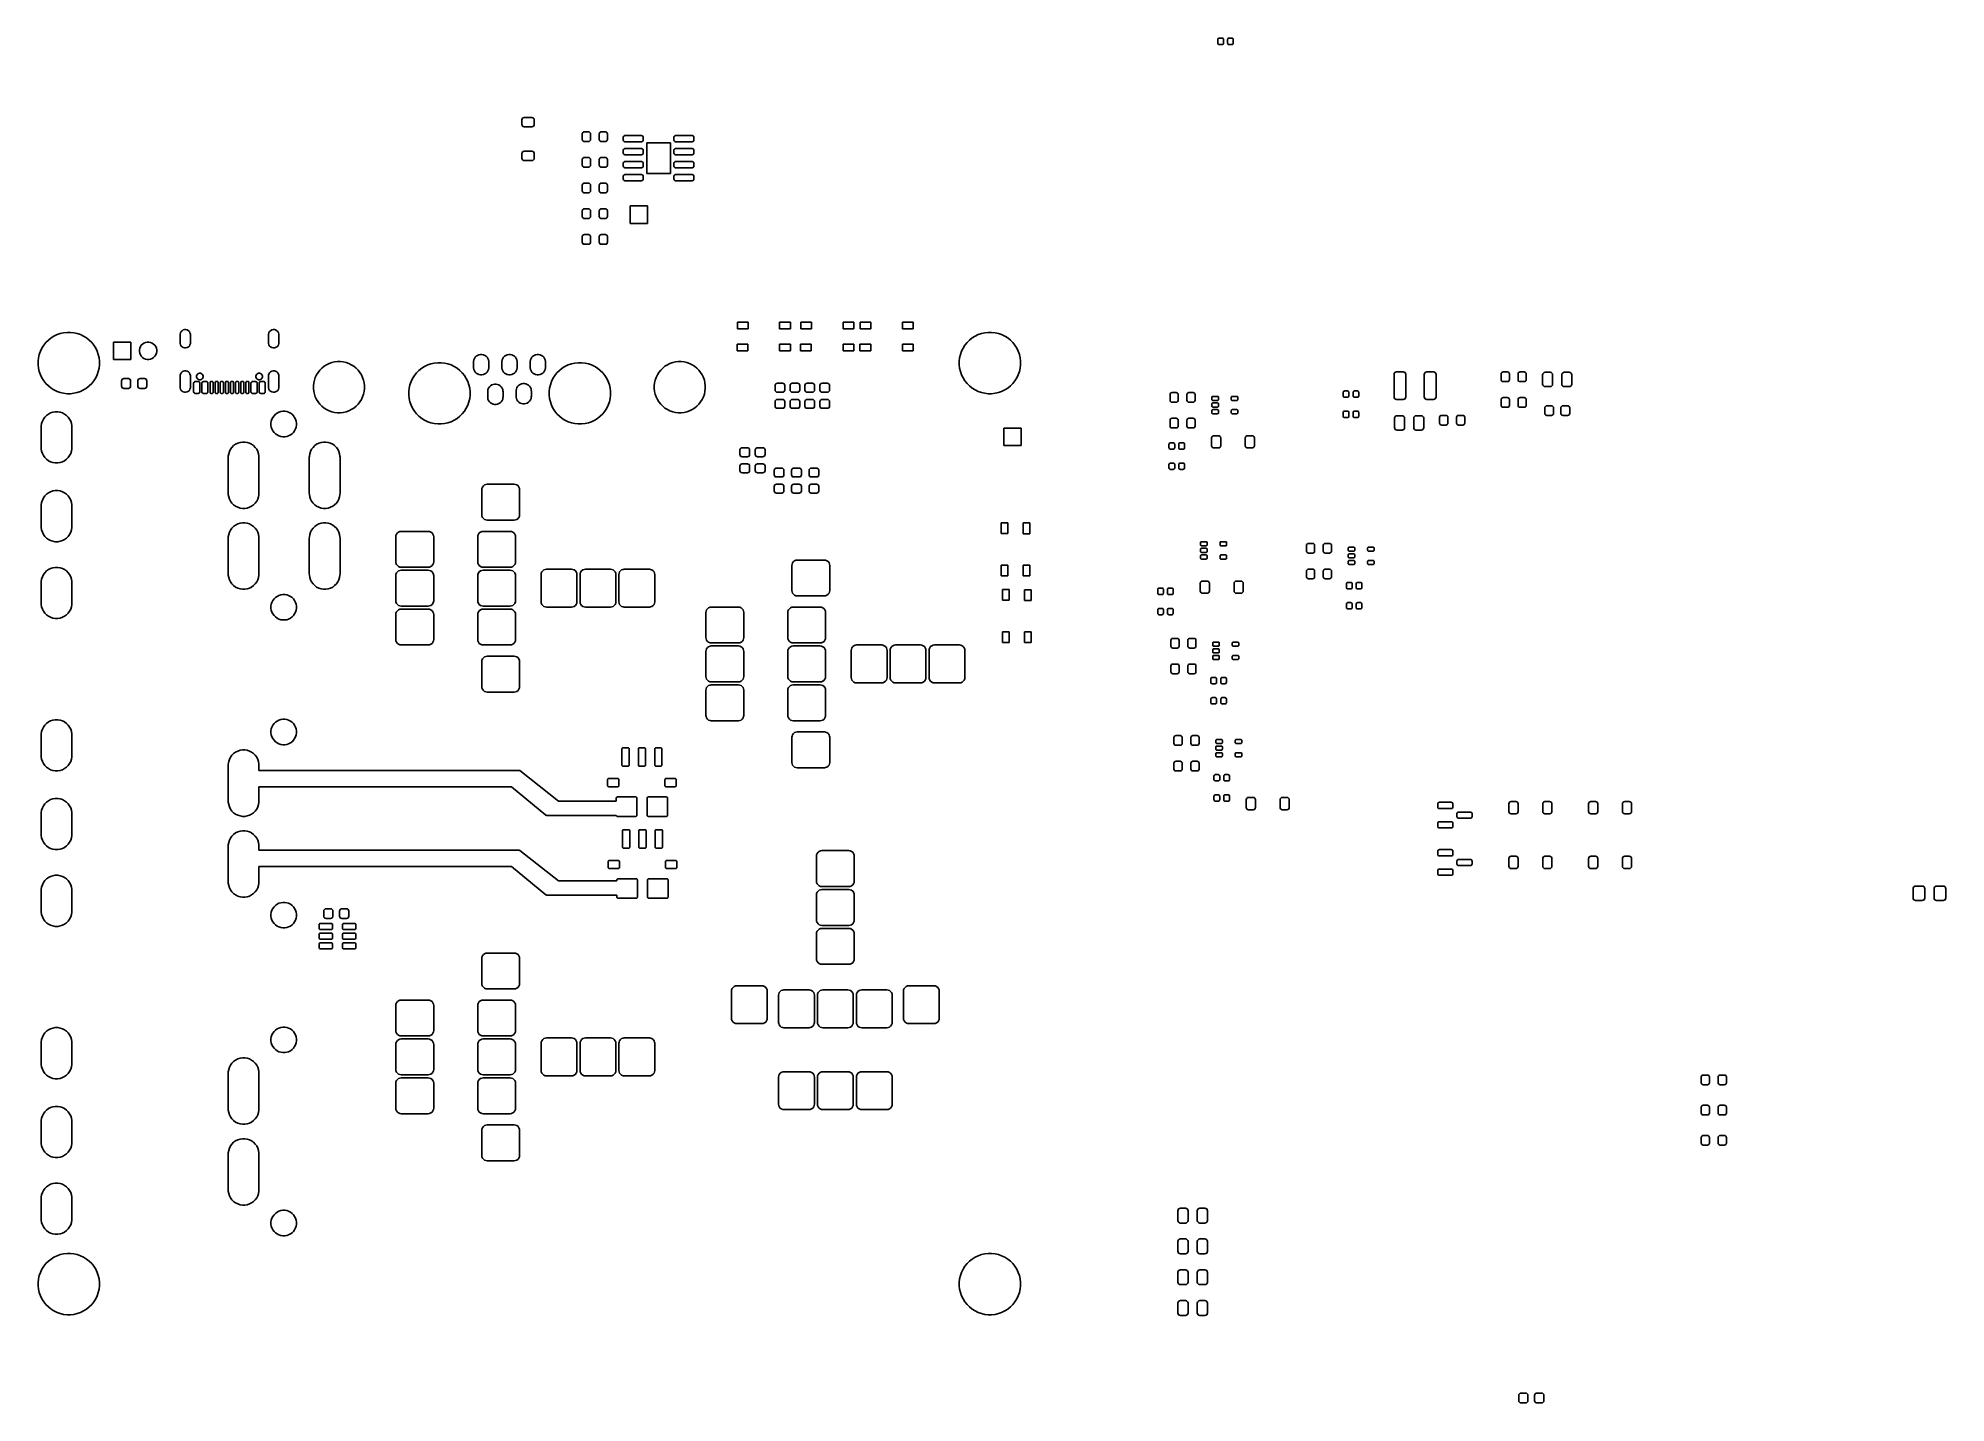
# Model space of a CAD drawing. Extents: x 3.68 to 11.01, y -6.32 to -1.07.
import ezdxf

# ---------------------------------------------------------------- set-up
doc = ezdxf.new("R2010")
doc.units = 0
doc.header["$MEASUREMENT"] = 0
doc.layers.add('BLACK', color=7, linetype='CONTINUOUS')

msp = doc.modelspace()

# ---------------------------------------------------------------- linework, layer by layer
at = {"layer": 'BLACK', "linetype": 'CONTINUOUS'}
for p, q in [((8.213, -1.0707), (8.2134, -1.0686)), ((8.213, -1.0841), (8.213, -1.0707)), ((8.2134, -1.0862), (8.213, -1.0841)), ((8.2134, -1.0686), (8.2146, -1.0668)), ((8.2146, -1.088), (8.2134, -1.0862)), ((8.2146, -1.0668), (8.2164, -1.0656)), ((8.2164, -1.0891), (8.2146, -1.088)), ((8.2164, -1.0656), (8.2185, -1.0652)), ((8.2185, -1.0896), (8.2164, -1.0891)), ((8.2185, -1.0652), (8.2295, -1.0652)), ((8.2295, -1.0896), (8.2185, -1.0896)), ((8.2295, -1.0652), (8.2316, -1.0656)), ((8.2316, -1.0891), (8.2295, -1.0896)), ((8.2316, -1.0656), (8.2334, -1.0668)), ((8.2334, -1.088), (8.2316, -1.0891)), ((8.2334, -1.0668), (8.2346, -1.0686)), ((8.2346, -1.0862), (8.2334, -1.088)), ((8.2346, -1.0686), (8.235, -1.0707)), ((8.235, -1.0841), (8.2346, -1.0862)), ((8.235, -1.0707), (8.235, -1.0841)), ((8.2508, -1.0707), (8.2512, -1.0686)), ((8.2508, -1.0841), (8.2508, -1.0707)), ((8.2512, -1.0862), (8.2508, -1.0841)), ((8.2512, -1.0686), (8.2524, -1.0668)), ((8.2524, -1.088), (8.2512, -1.0862)), ((8.2524, -1.0668), (8.2542, -1.0656)), ((8.2542, -1.0891), (8.2524, -1.088)), ((8.2542, -1.0656), (8.2563, -1.0652)), ((8.2563, -1.0896), (8.2542, -1.0891)), ((8.2563, -1.0652), (8.2673, -1.0652)), ((8.2673, -1.0896), (8.2563, -1.0896)), ((8.2673, -1.0652), (8.2694, -1.0656)), ((8.2694, -1.0891), (8.2673, -1.0896)), ((8.2694, -1.0656), (8.2712, -1.0668)), ((8.2712, -1.088), (8.2694, -1.0891)), ((8.2712, -1.0668), (8.2724, -1.0686)), ((8.2724, -1.0862), (8.2712, -1.088)), ((8.2724, -1.0686), (8.2728, -1.0707)), ((8.2728, -1.0841), (8.2724, -1.0862)), ((8.2728, -1.0707), (8.2728, -1.0841)), ((5.5362, -1.3794), (5.5369, -1.376)), ((5.5362, -1.3971), (5.5362, -1.3794)), ((5.5369, -1.376), (5.5388, -1.3732)), ((5.5388, -1.3732), (5.5417, -1.3712)), ((5.5417, -1.3712), (5.5451, -1.3706)), ((5.5451, -1.3706), (5.5746, -1.3706)), ((5.5746, -1.3706), (5.578, -1.3712)), ((5.578, -1.3712), (5.5809, -1.3732)), ((5.5809, -1.3732), (5.5828, -1.376)), ((5.5828, -1.376), (5.5835, -1.3794)), ((5.5835, -1.3794), (5.5835, -1.3971)), ((5.5369, -1.4005), (5.5362, -1.3971)), ((5.5388, -1.4034), (5.5369, -1.4005)), ((5.5417, -1.4053), (5.5388, -1.4034)), ((5.5451, -1.406), (5.5417, -1.4053)), ((5.5746, -1.406), (5.5451, -1.406)), ((5.578, -1.4053), (5.5746, -1.406)), ((5.5809, -1.4034), (5.578, -1.4053)), ((5.5828, -1.4005), (5.5809, -1.4034)), ((5.5835, -1.3971), (5.5828, -1.4005)), ((5.7687, -1.4333), (5.7693, -1.4303)), ((5.7687, -1.4549), (5.7687, -1.4333)), ((5.7693, -1.4579), (5.7687, -1.4549)), ((5.7693, -1.4303), (5.771, -1.4277)), ((5.771, -1.4605), (5.7693, -1.4579)), ((5.771, -1.4277), (5.7736, -1.426)), ((5.7736, -1.4622), (5.771, -1.4605)), ((5.7736, -1.426), (5.7766, -1.4254)), ((5.7766, -1.4628), (5.7736, -1.4622)), ((5.7766, -1.4254), (5.7923, -1.4254)), ((5.7923, -1.4628), (5.7766, -1.4628)), ((5.7923, -1.4254), (5.7953, -1.426)), ((5.7953, -1.4622), (5.7923, -1.4628)), ((5.7953, -1.426), (5.7979, -1.4277)), ((5.7979, -1.4605), (5.7953, -1.4622)), ((5.7979, -1.4277), (5.7996, -1.4303)), ((5.7996, -1.4579), (5.7979, -1.4605)), ((5.7996, -1.4303), (5.8002, -1.4333)), ((5.8002, -1.4549), (5.7996, -1.4579)), ((5.8002, -1.4333), (5.8002, -1.4549)), ((5.8337, -1.4333), (5.8343, -1.4303)), ((5.8337, -1.4549), (5.8337, -1.4333)), ((5.8343, -1.4579), (5.8337, -1.4549)), ((5.8343, -1.4303), (5.836, -1.4277)), ((5.836, -1.4605), (5.8343, -1.4579)), ((5.836, -1.4277), (5.8385, -1.426)), ((5.8385, -1.4622), (5.836, -1.4605)), ((5.8385, -1.426), (5.8415, -1.4254)), ((5.8415, -1.4628), (5.8385, -1.4622)), ((5.8415, -1.4254), (5.8573, -1.4254)), ((5.8573, -1.4628), (5.8415, -1.4628)), ((5.8573, -1.4254), (5.8603, -1.426)), ((5.8603, -1.4622), (5.8573, -1.4628)), ((5.8603, -1.426), (5.8629, -1.4277)), ((5.8629, -1.4605), (5.8603, -1.4622)), ((5.8629, -1.4277), (5.8646, -1.4303)), ((5.8646, -1.4579), (5.8629, -1.4605)), ((5.8646, -1.4303), (5.8652, -1.4333)), ((5.8652, -1.4549), (5.8646, -1.4579)), ((5.8652, -1.4333), (5.8652, -1.4549)), ((5.9264, -1.4461), (5.9268, -1.4438)), ((5.9264, -1.4579), (5.9264, -1.4461)), ((5.9268, -1.4601), (5.9264, -1.4579)), ((5.9268, -1.4438), (5.9281, -1.4419)), ((5.9281, -1.462), (5.9268, -1.4601)), ((5.9281, -1.4419), (5.93, -1.4406)), ((5.93, -1.4633), (5.9281, -1.462)), ((5.93, -1.4406), (5.9323, -1.4402)), ((5.9323, -1.4638), (5.93, -1.4633)), ((5.9323, -1.4402), (5.9972, -1.4402)), ((5.9972, -1.4638), (5.9323, -1.4638)), ((5.9972, -1.4402), (5.9995, -1.4406)), ((5.9995, -1.4633), (5.9972, -1.4638)), ((5.9995, -1.4406), (6.0014, -1.4419)), ((6.0014, -1.462), (5.9995, -1.4633)), ((6.0014, -1.4419), (6.0027, -1.4438)), ((6.0027, -1.4601), (6.0014, -1.462)), ((6.0027, -1.4438), (6.0031, -1.4461)), ((6.0031, -1.4579), (6.0027, -1.4601)), ((6.0031, -1.4461), (6.0031, -1.4579)), ((6.1213, -1.4461), (6.1217, -1.4438)), ((6.1213, -1.4579), (6.1213, -1.4461)), ((6.1217, -1.4601), (6.1213, -1.4579)), ((6.1217, -1.4438), (6.123, -1.4419)), ((6.123, -1.462), (6.1217, -1.4601)), ((6.123, -1.4419), (6.1249, -1.4406)), ((6.1249, -1.4633), (6.123, -1.462)), ((6.1249, -1.4406), (6.1272, -1.4402)), ((6.1272, -1.4638), (6.1249, -1.4633)), ((6.1272, -1.4402), (6.1921, -1.4402)), ((6.1921, -1.4638), (6.1272, -1.4638)), ((6.1921, -1.4402), (6.1944, -1.4406)), ((6.1944, -1.4633), (6.1921, -1.4638)), ((6.1944, -1.4406), (6.1963, -1.4419)), ((6.1963, -1.462), (6.1944, -1.4633)), ((6.1963, -1.4419), (6.1976, -1.4438)), ((6.1976, -1.4601), (6.1963, -1.462)), ((6.1976, -1.4438), (6.198, -1.4461)), ((6.198, -1.4579), (6.1976, -1.4601)), ((6.198, -1.4461), (6.198, -1.4579)), ((5.5362, -1.5094), (5.5369, -1.506)), ((5.5362, -1.5271), (5.5362, -1.5094)), ((5.5369, -1.5305), (5.5362, -1.5271)), ((5.5369, -1.506), (5.5388, -1.5031)), ((5.5388, -1.5333), (5.5369, -1.5305)), ((5.5388, -1.5031), (5.5417, -1.5012)), ((5.5417, -1.5353), (5.5388, -1.5333)), ((5.5417, -1.5012), (5.5451, -1.5005)), ((5.5451, -1.5359), (5.5417, -1.5353)), ((5.5451, -1.5005), (5.5746, -1.5005)), ((5.5746, -1.5359), (5.5451, -1.5359)), ((5.5746, -1.5005), (5.578, -1.5012)), ((5.578, -1.5353), (5.5746, -1.5359)), ((5.578, -1.5012), (5.5809, -1.5031)), ((5.5809, -1.5333), (5.578, -1.5353)), ((5.5809, -1.5031), (5.5828, -1.506)), ((5.5828, -1.5305), (5.5809, -1.5333)), ((5.5828, -1.506), (5.5835, -1.5094)), ((5.5835, -1.5271), (5.5828, -1.5305)), ((5.5835, -1.5094), (5.5835, -1.5271)), ((5.7687, -1.5321), (5.7693, -1.5291)), ((5.7687, -1.5537), (5.7687, -1.5321)), ((5.7693, -1.5291), (5.771, -1.5265)), ((5.771, -1.5265), (5.7736, -1.5248)), ((5.7736, -1.5248), (5.7766, -1.5242)), ((5.7766, -1.5242), (5.7923, -1.5242)), ((5.7923, -1.5242), (5.7953, -1.5248)), ((5.7953, -1.5248), (5.7979, -1.5265)), ((5.7979, -1.5265), (5.7996, -1.5291)), ((5.7996, -1.5291), (5.8002, -1.5321)), ((5.8002, -1.5321), (5.8002, -1.5537)), ((5.8337, -1.5321), (5.8343, -1.5291)), ((5.8337, -1.5537), (5.8337, -1.5321)), ((5.8343, -1.5291), (5.836, -1.5265)), ((5.836, -1.5265), (5.8385, -1.5248)), ((5.8385, -1.5248), (5.8415, -1.5242)), ((5.8415, -1.5242), (5.8573, -1.5242)), ((5.8573, -1.5242), (5.8603, -1.5248)), ((5.8603, -1.5248), (5.8629, -1.5265)), ((5.8629, -1.5265), (5.8646, -1.5291)), ((5.8646, -1.5291), (5.8652, -1.5321)), ((5.8652, -1.5321), (5.8652, -1.5537)), ((5.9264, -1.4961), (5.9268, -1.4938)), ((5.9264, -1.5079), (5.9264, -1.4961)), ((5.9268, -1.5101), (5.9264, -1.5079)), ((5.9268, -1.4938), (5.9281, -1.4919)), ((5.9281, -1.512), (5.9268, -1.5101)), ((5.9281, -1.4919), (5.93, -1.4906)), ((5.93, -1.5133), (5.9281, -1.512)), ((5.9281, -1.5419), (5.93, -1.5406)), ((5.93, -1.4906), (5.9323, -1.4902)), ((5.9323, -1.5138), (5.93, -1.5133)), ((5.93, -1.5406), (5.9323, -1.5402)), ((5.9323, -1.4902), (5.9972, -1.4902)), ((5.9972, -1.5138), (5.9323, -1.5138)), ((5.9323, -1.5402), (5.9972, -1.5402)), ((5.9972, -1.4902), (5.9995, -1.4906)), ((5.9995, -1.5133), (5.9972, -1.5138)), ((5.9972, -1.5402), (5.9995, -1.5406)), ((5.9995, -1.4906), (6.0014, -1.4919)), ((6.0014, -1.512), (5.9995, -1.5133)), ((5.9995, -1.5406), (6.0014, -1.5419)), ((6.0014, -1.4919), (6.0027, -1.4938)), ((6.0027, -1.5101), (6.0014, -1.512)), ((6.0027, -1.4938), (6.0031, -1.4961)), ((6.0031, -1.5079), (6.0027, -1.5101)), ((6.0031, -1.4961), (6.0031, -1.5079)), ((6.0171, -1.586), (6.0171, -1.4679)), ((6.0171, -1.4679), (6.1073, -1.4679)), ((6.1073, -1.4679), (6.1073, -1.586)), ((6.1213, -1.4961), (6.1217, -1.4938)), ((6.1213, -1.5079), (6.1213, -1.4961)), ((6.1217, -1.5101), (6.1213, -1.5079)), ((6.1217, -1.4938), (6.123, -1.4919)), ((6.123, -1.512), (6.1217, -1.5101)), ((6.123, -1.4919), (6.1249, -1.4906)), ((6.1249, -1.5133), (6.123, -1.512)), ((6.123, -1.5419), (6.1249, -1.5406)), ((6.1249, -1.4906), (6.1272, -1.4902)), ((6.1272, -1.5138), (6.1249, -1.5133)), ((6.1249, -1.5406), (6.1272, -1.5402)), ((6.1272, -1.4902), (6.1921, -1.4902)), ((6.1921, -1.5138), (6.1272, -1.5138)), ((6.1272, -1.5402), (6.1921, -1.5402)), ((6.1921, -1.4902), (6.1944, -1.4906)), ((6.1944, -1.5133), (6.1921, -1.5138)), ((6.1921, -1.5402), (6.1944, -1.5406)), ((6.1944, -1.4906), (6.1963, -1.4919)), ((6.1963, -1.512), (6.1944, -1.5133)), ((6.1944, -1.5406), (6.1963, -1.5419)), ((6.1963, -1.4919), (6.1976, -1.4938)), ((6.1976, -1.5101), (6.1963, -1.512)), ((6.1976, -1.4938), (6.198, -1.4961)), ((6.198, -1.5079), (6.1976, -1.5101)), ((6.198, -1.4961), (6.198, -1.5079)), ((5.7693, -1.5568), (5.7687, -1.5537)), ((5.771, -1.5593), (5.7693, -1.5568)), ((5.7736, -1.561), (5.771, -1.5593)), ((5.7766, -1.5616), (5.7736, -1.561)), ((5.7923, -1.5616), (5.7766, -1.5616)), ((5.7953, -1.561), (5.7923, -1.5616)), ((5.7979, -1.5593), (5.7953, -1.561)), ((5.7996, -1.5568), (5.7979, -1.5593)), ((5.8002, -1.5537), (5.7996, -1.5568)), ((5.8343, -1.5568), (5.8337, -1.5537)), ((5.836, -1.5593), (5.8343, -1.5568)), ((5.8385, -1.561), (5.836, -1.5593)), ((5.8415, -1.5616), (5.8385, -1.561)), ((5.8573, -1.5616), (5.8415, -1.5616)), ((5.8603, -1.561), (5.8573, -1.5616)), ((5.8629, -1.5593), (5.8603, -1.561)), ((5.8646, -1.5568), (5.8629, -1.5593)), ((5.8652, -1.5537), (5.8646, -1.5568)), ((5.9264, -1.5461), (5.9268, -1.5438)), ((5.9264, -1.5579), (5.9264, -1.5461)), ((5.9268, -1.5601), (5.9264, -1.5579)), ((5.9264, -1.5961), (5.9268, -1.5938)), ((5.9264, -1.6079), (5.9264, -1.5961)), ((5.9268, -1.6101), (5.9264, -1.6079)), ((5.9268, -1.5438), (5.9281, -1.5419)), ((5.9281, -1.562), (5.9268, -1.5601)), ((5.9268, -1.5938), (5.9281, -1.5919)), ((5.9281, -1.612), (5.9268, -1.6101)), ((5.93, -1.5633), (5.9281, -1.562)), ((5.9281, -1.5919), (5.93, -1.5906)), ((5.93, -1.6133), (5.9281, -1.612)), ((5.9323, -1.5638), (5.93, -1.5633)), ((5.93, -1.5906), (5.9323, -1.5902)), ((5.9323, -1.6138), (5.93, -1.6133)), ((5.9972, -1.5638), (5.9323, -1.5638)), ((5.9323, -1.5902), (5.9972, -1.5902)), ((5.9972, -1.6138), (5.9323, -1.6138)), ((5.9995, -1.5633), (5.9972, -1.5638)), ((5.9972, -1.5902), (5.9995, -1.5906)), ((5.9995, -1.6133), (5.9972, -1.6138)), ((6.0014, -1.562), (5.9995, -1.5633)), ((5.9995, -1.5906), (6.0014, -1.5919)), ((6.0014, -1.612), (5.9995, -1.6133)), ((6.0014, -1.5419), (6.0027, -1.5438)), ((6.0027, -1.5601), (6.0014, -1.562)), ((6.0014, -1.5919), (6.0027, -1.5938)), ((6.0027, -1.6101), (6.0014, -1.612)), ((6.0027, -1.5438), (6.0031, -1.5461)), ((6.0031, -1.5579), (6.0027, -1.5601)), ((6.0027, -1.5938), (6.0031, -1.5961)), ((6.0031, -1.6079), (6.0027, -1.6101)), ((6.0031, -1.5461), (6.0031, -1.5579)), ((6.0031, -1.5961), (6.0031, -1.6079)), ((6.1073, -1.586), (6.0171, -1.586)), ((6.1213, -1.5461), (6.1217, -1.5438)), ((6.1213, -1.5579), (6.1213, -1.5461)), ((6.1217, -1.5601), (6.1213, -1.5579)), ((6.1213, -1.5961), (6.1217, -1.5938)), ((6.1213, -1.6079), (6.1213, -1.5961)), ((6.1217, -1.6101), (6.1213, -1.6079)), ((6.1217, -1.5438), (6.123, -1.5419)), ((6.123, -1.562), (6.1217, -1.5601)), ((6.1217, -1.5938), (6.123, -1.5919)), ((6.123, -1.612), (6.1217, -1.6101)), ((6.1249, -1.5633), (6.123, -1.562)), ((6.123, -1.5919), (6.1249, -1.5906)), ((6.1249, -1.6133), (6.123, -1.612)), ((6.1272, -1.5638), (6.1249, -1.5633)), ((6.1249, -1.5906), (6.1272, -1.5902)), ((6.1272, -1.6138), (6.1249, -1.6133)), ((6.1921, -1.5638), (6.1272, -1.5638)), ((6.1272, -1.5902), (6.1921, -1.5902)), ((6.1921, -1.6138), (6.1272, -1.6138)), ((6.1944, -1.5633), (6.1921, -1.5638)), ((6.1921, -1.5902), (6.1944, -1.5906)), ((6.1944, -1.6133), (6.1921, -1.6138)), ((6.1963, -1.562), (6.1944, -1.5633)), ((6.1944, -1.5906), (6.1963, -1.5919)), ((6.1963, -1.612), (6.1944, -1.6133)), ((6.1963, -1.5419), (6.1976, -1.5438)), ((6.1976, -1.5601), (6.1963, -1.562)), ((6.1963, -1.5919), (6.1976, -1.5938)), ((6.1976, -1.6101), (6.1963, -1.612)), ((6.1976, -1.5438), (6.198, -1.5461)), ((6.198, -1.5579), (6.1976, -1.5601)), ((6.1976, -1.5938), (6.198, -1.5961)), ((6.198, -1.6079), (6.1976, -1.6101)), ((6.198, -1.5461), (6.198, -1.5579)), ((6.198, -1.5961), (6.198, -1.6079)), ((5.7687, -1.6309), (5.7693, -1.6279)), ((5.7687, -1.6526), (5.7687, -1.6309)), ((5.7693, -1.6556), (5.7687, -1.6526)), ((5.7693, -1.6279), (5.771, -1.6253)), ((5.771, -1.6581), (5.7693, -1.6556)), ((5.771, -1.6253), (5.7736, -1.6236)), ((5.7736, -1.6598), (5.771, -1.6581)), ((5.7736, -1.6236), (5.7766, -1.623)), ((5.7766, -1.6604), (5.7736, -1.6598)), ((5.7766, -1.623), (5.7923, -1.623)), ((5.7923, -1.6604), (5.7766, -1.6604)), ((5.7923, -1.623), (5.7953, -1.6236)), ((5.7953, -1.6598), (5.7923, -1.6604)), ((5.7953, -1.6236), (5.7979, -1.6253)), ((5.7979, -1.6581), (5.7953, -1.6598)), ((5.7979, -1.6253), (5.7996, -1.6279)), ((5.7996, -1.6556), (5.7979, -1.6581)), ((5.7996, -1.6279), (5.8002, -1.6309)), ((5.8002, -1.6526), (5.7996, -1.6556)), ((5.8002, -1.6309), (5.8002, -1.6526)), ((5.8337, -1.6309), (5.8343, -1.6279)), ((5.8337, -1.6526), (5.8337, -1.6309)), ((5.8343, -1.6556), (5.8337, -1.6526)), ((5.8343, -1.6279), (5.836, -1.6253)), ((5.836, -1.6581), (5.8343, -1.6556)), ((5.836, -1.6253), (5.8385, -1.6236)), ((5.8385, -1.6598), (5.836, -1.6581)), ((5.8385, -1.6236), (5.8415, -1.623)), ((5.8415, -1.6604), (5.8385, -1.6598)), ((5.8415, -1.623), (5.8573, -1.623)), ((5.8573, -1.6604), (5.8415, -1.6604)), ((5.8573, -1.623), (5.8603, -1.6236)), ((5.8603, -1.6598), (5.8573, -1.6604)), ((5.8603, -1.6236), (5.8629, -1.6253)), ((5.8629, -1.6581), (5.8603, -1.6598)), ((5.8629, -1.6253), (5.8646, -1.6279)), ((5.8646, -1.6556), (5.8629, -1.6581)), ((5.8646, -1.6279), (5.8652, -1.6309)), ((5.8652, -1.6526), (5.8646, -1.6556)), ((5.8652, -1.6309), (5.8652, -1.6526)), ((5.7687, -1.7297), (5.7693, -1.7267)), ((5.7687, -1.7514), (5.7687, -1.7297)), ((5.7693, -1.7544), (5.7687, -1.7514)), ((5.7693, -1.7267), (5.771, -1.7242)), ((5.771, -1.7569), (5.7693, -1.7544)), ((5.771, -1.7242), (5.7736, -1.7224)), ((5.7736, -1.7587), (5.771, -1.7569)), ((5.7736, -1.7224), (5.7766, -1.7219)), ((5.7766, -1.7593), (5.7736, -1.7587)), ((5.7766, -1.7219), (5.7923, -1.7219)), ((5.7923, -1.7593), (5.7766, -1.7593)), ((5.7923, -1.7219), (5.7953, -1.7224)), ((5.7953, -1.7587), (5.7923, -1.7593)), ((5.7953, -1.7224), (5.7979, -1.7242)), ((5.7979, -1.7569), (5.7953, -1.7587)), ((5.7979, -1.7242), (5.7996, -1.7267)), ((5.7996, -1.7544), (5.7979, -1.7569)), ((5.7996, -1.7267), (5.8002, -1.7297)), ((5.8002, -1.7514), (5.7996, -1.7544)), ((5.8002, -1.7297), (5.8002, -1.7514)), ((5.8337, -1.7297), (5.8343, -1.7267)), ((5.8337, -1.7514), (5.8337, -1.7297)), ((5.8343, -1.7544), (5.8337, -1.7514)), ((5.8343, -1.7267), (5.836, -1.7242)), ((5.836, -1.7569), (5.8343, -1.7544)), ((5.836, -1.7242), (5.8385, -1.7224)), ((5.8385, -1.7587), (5.836, -1.7569)), ((5.8385, -1.7224), (5.8415, -1.7219)), ((5.8415, -1.7593), (5.8385, -1.7587)), ((5.8415, -1.7219), (5.8573, -1.7219)), ((5.8573, -1.7593), (5.8415, -1.7593)), ((5.8573, -1.7219), (5.8603, -1.7224)), ((5.8603, -1.7587), (5.8573, -1.7593)), ((5.8603, -1.7224), (5.8629, -1.7242)), ((5.8629, -1.7569), (5.8603, -1.7587)), ((5.8629, -1.7242), (5.8646, -1.7267)), ((5.8646, -1.7544), (5.8629, -1.7569)), ((5.8646, -1.7267), (5.8652, -1.7297)), ((5.8652, -1.7514), (5.8646, -1.7544)), ((5.8652, -1.7297), (5.8652, -1.7514)), ((5.9528, -1.7776), (5.9528, -1.7106)), ((5.9528, -1.7106), (6.0197, -1.7106)), ((6.0197, -1.7106), (6.0197, -1.7776)), ((5.7687, -1.8285), (5.7693, -1.8255)), ((5.7687, -1.8502), (5.7687, -1.8285)), ((5.7693, -1.8255), (5.771, -1.823)), ((5.771, -1.823), (5.7736, -1.8213)), ((5.7736, -1.8213), (5.7766, -1.8207)), ((5.7766, -1.8207), (5.7923, -1.8207)), ((5.7923, -1.8207), (5.7953, -1.8213)), ((5.7953, -1.8213), (5.7979, -1.823)), ((5.7979, -1.823), (5.7996, -1.8255)), ((5.7996, -1.8255), (5.8002, -1.8285)), ((5.8002, -1.8285), (5.8002, -1.8502)), ((5.8337, -1.8285), (5.8343, -1.8255)), ((5.8337, -1.8502), (5.8337, -1.8285)), ((5.8343, -1.8255), (5.836, -1.823)), ((5.836, -1.823), (5.8385, -1.8213)), ((5.8385, -1.8213), (5.8415, -1.8207)), ((5.8415, -1.8207), (5.8573, -1.8207)), ((5.8573, -1.8207), (5.8603, -1.8213)), ((5.8603, -1.8213), (5.8629, -1.823)), ((5.8629, -1.823), (5.8646, -1.8255)), ((5.8646, -1.8255), (5.8652, -1.8285)), ((5.8652, -1.8285), (5.8652, -1.8502)), ((6.0197, -1.7776), (5.9528, -1.7776)), ((5.7693, -1.8532), (5.7687, -1.8502)), ((5.771, -1.8558), (5.7693, -1.8532)), ((5.7736, -1.8575), (5.771, -1.8558)), ((5.7766, -1.8581), (5.7736, -1.8575)), ((5.7923, -1.8581), (5.7766, -1.8581)), ((5.7953, -1.8575), (5.7923, -1.8581)), ((5.7979, -1.8558), (5.7953, -1.8575)), ((5.7996, -1.8532), (5.7979, -1.8558)), ((5.8002, -1.8502), (5.7996, -1.8532)), ((5.8343, -1.8532), (5.8337, -1.8502)), ((5.836, -1.8558), (5.8343, -1.8532)), ((5.8385, -1.8575), (5.836, -1.8558)), ((5.8415, -1.8581), (5.8385, -1.8575)), ((5.8573, -1.8581), (5.8415, -1.8581)), ((5.8603, -1.8575), (5.8573, -1.8581)), ((5.8629, -1.8558), (5.8603, -1.8575)), ((5.8646, -1.8532), (5.8629, -1.8558)), ((5.8652, -1.8502), (5.8646, -1.8532)), ((3.7481, -2.2058), (3.7606, -2.2015)), ((3.7606, -2.2015), (3.7735, -2.1985)), ((3.7735, -2.1985), (3.7867, -2.197)), ((3.7867, -2.197), (3.7999, -2.197)), ((3.7999, -2.197), (3.8131, -2.1985)), ((3.8131, -2.1985), (3.826, -2.2015)), ((3.826, -2.2015), (3.8385, -2.2058)), ((4.2218, -2.2035), (4.2232, -2.1986)), ((4.2232, -2.1986), (4.2257, -2.1941)), ((4.2257, -2.1941), (4.2294, -2.1905)), ((4.2294, -2.1905), (4.2338, -2.1879)), ((4.2338, -2.1879), (4.2388, -2.1866)), ((4.2388, -2.1866), (4.2439, -2.1866)), ((4.2439, -2.1866), (4.2489, -2.1879)), ((4.2489, -2.1879), (4.2533, -2.1905)), ((4.2533, -2.1905), (4.257, -2.1941)), ((4.257, -2.1941), (4.2595, -2.1986)), ((4.2595, -2.1986), (4.2609, -2.2035)), ((4.562, -2.2035), (4.5633, -2.1986)), ((4.5633, -2.1986), (4.5659, -2.1941)), ((4.5659, -2.1941), (4.5695, -2.1905)), ((4.5695, -2.1905), (4.574, -2.1879)), ((4.574, -2.1879), (4.5789, -2.1866)), ((4.5789, -2.1866), (4.5841, -2.1866)), ((4.5841, -2.1866), (4.589, -2.1879)), ((4.589, -2.1879), (4.5935, -2.1905)), ((4.5935, -2.1905), (4.5971, -2.1941)), ((4.5971, -2.1941), (4.5997, -2.1986)), ((4.5997, -2.1986), (4.601, -2.2035)), ((6.3652, -2.1831), (6.3652, -2.1575)), ((6.3652, -2.1575), (6.4065, -2.1575)), ((6.4065, -2.1831), (6.3652, -2.1831)), ((6.4065, -2.1575), (6.4065, -2.1831)), ((6.5276, -2.1831), (6.5276, -2.1575)), ((6.5276, -2.1575), (6.5689, -2.1575)), ((6.5689, -2.1831), (6.5276, -2.1831)), ((6.5689, -2.1575), (6.5689, -2.1831)), ((6.6093, -2.1831), (6.6093, -2.1575)), ((6.6093, -2.1575), (6.6506, -2.1575)), ((6.6506, -2.1831), (6.6093, -2.1831)), ((6.6506, -2.1575), (6.6506, -2.1831)), ((6.7717, -2.1831), (6.7717, -2.1575)), ((6.7717, -2.1575), (6.813, -2.1575)), ((6.813, -2.1831), (6.7717, -2.1831)), ((6.813, -2.1575), (6.813, -2.1831)), ((6.8376, -2.1831), (6.8376, -2.1575)), ((6.8376, -2.1575), (6.8789, -2.1575)), ((6.8789, -2.1831), (6.8376, -2.1831)), ((6.8789, -2.1575), (6.8789, -2.1831)), ((7, -2.1831), (7, -2.1575)), ((7, -2.1575), (7.0413, -2.1575)), ((7.0413, -2.1831), (7, -2.1831)), ((7.0413, -2.1575), (7.0413, -2.1831)), ((7.2914, -2.2058), (7.3039, -2.2015)), ((7.3039, -2.2015), (7.3168, -2.1985)), ((7.3168, -2.1985), (7.33, -2.197)), ((7.33, -2.197), (7.3432, -2.197)), ((7.3432, -2.197), (7.3564, -2.1985)), ((7.3564, -2.1985), (7.3693, -2.2015)), ((7.3693, -2.2015), (7.3818, -2.2058)), ((3.6798, -2.2823), (3.6842, -2.2698)), ((3.6842, -2.2698), (3.6899, -2.2578)), ((3.6899, -2.2578), (3.697, -2.2466)), ((3.697, -2.2466), (3.7052, -2.2363)), ((3.7052, -2.2363), (3.7146, -2.2269)), ((3.7146, -2.2269), (3.725, -2.2186)), ((3.725, -2.2186), (3.7362, -2.2116)), ((3.7362, -2.2116), (3.7481, -2.2058)), ((3.8385, -2.2058), (3.8504, -2.2116)), ((3.8504, -2.2116), (3.8617, -2.2186)), ((3.8617, -2.2186), (3.872, -2.2269)), ((3.872, -2.2269), (3.8814, -2.2363)), ((3.8814, -2.2363), (3.8896, -2.2466)), ((3.8896, -2.2466), (3.8967, -2.2578)), ((3.8967, -2.2578), (3.9024, -2.2698)), ((3.9024, -2.2698), (3.9068, -2.2823)), ((3.9646, -2.3012), (3.9646, -2.2343)), ((3.9646, -2.2343), (4.0315, -2.2343)), ((4.0315, -2.2343), (4.0315, -2.3012)), ((4.0647, -2.2644), (4.066, -2.258)), ((4.0647, -2.271), (4.0647, -2.2644)), ((4.066, -2.2774), (4.0647, -2.271)), ((4.066, -2.258), (4.0685, -2.2519)), ((4.0685, -2.2519), (4.0722, -2.2465)), ((4.0722, -2.2465), (4.0768, -2.2418)), ((4.0768, -2.2418), (4.0823, -2.2382)), ((4.0823, -2.2382), (4.0883, -2.2357)), ((4.0883, -2.2357), (4.0948, -2.2344)), ((4.0948, -2.2344), (4.1013, -2.2344)), ((4.1013, -2.2344), (4.1077, -2.2357)), ((4.1077, -2.2357), (4.1138, -2.2382)), ((4.1138, -2.2382), (4.1193, -2.2418)), ((4.1193, -2.2418), (4.1239, -2.2465)), ((4.1239, -2.2465), (4.1275, -2.2519)), ((4.1275, -2.2519), (4.1301, -2.258)), ((4.1301, -2.258), (4.1313, -2.2644)), ((4.1313, -2.271), (4.1301, -2.2774)), ((4.1313, -2.2644), (4.1313, -2.271)), ((4.2217, -2.2061), (4.2218, -2.2035)), ((4.2217, -2.2376), (4.2217, -2.2061)), ((4.2218, -2.2402), (4.2217, -2.2376)), ((4.2232, -2.2451), (4.2218, -2.2402)), ((4.2257, -2.2496), (4.2232, -2.2451)), ((4.2294, -2.2532), (4.2257, -2.2496)), ((4.2338, -2.2558), (4.2294, -2.2532)), ((4.2388, -2.2571), (4.2338, -2.2558)), ((4.2439, -2.2571), (4.2388, -2.2571)), ((4.2489, -2.2558), (4.2439, -2.2571)), ((4.2533, -2.2532), (4.2489, -2.2558)), ((4.257, -2.2496), (4.2533, -2.2532)), ((4.2595, -2.2451), (4.257, -2.2496)), ((4.2609, -2.2402), (4.2595, -2.2451)), ((4.2609, -2.2035), (4.261, -2.2061)), ((4.261, -2.2376), (4.2609, -2.2402)), ((4.261, -2.2061), (4.261, -2.2376)), ((4.5618, -2.2061), (4.562, -2.2035)), ((4.5618, -2.2376), (4.5618, -2.2061)), ((4.562, -2.2402), (4.5618, -2.2376)), ((4.5633, -2.2451), (4.562, -2.2402)), ((4.5659, -2.2496), (4.5633, -2.2451)), ((4.5695, -2.2532), (4.5659, -2.2496)), ((4.574, -2.2558), (4.5695, -2.2532)), ((4.5789, -2.2571), (4.574, -2.2558)), ((4.5841, -2.2571), (4.5789, -2.2571)), ((4.589, -2.2558), (4.5841, -2.2571)), ((4.5935, -2.2532), (4.589, -2.2558)), ((4.5971, -2.2496), (4.5935, -2.2532)), ((4.5997, -2.2451), (4.5971, -2.2496)), ((4.601, -2.2402), (4.5997, -2.2451)), ((4.601, -2.2035), (4.6012, -2.2061)), ((4.6012, -2.2376), (4.601, -2.2402)), ((4.6012, -2.2061), (4.6012, -2.2376)), ((6.3642, -2.2677), (6.3642, -2.2421)), ((6.3642, -2.2421), (6.4055, -2.2421)), ((6.4055, -2.2677), (6.3642, -2.2677)), ((6.4055, -2.2421), (6.4055, -2.2677)), ((6.5276, -2.2677), (6.5276, -2.2421)), ((6.5276, -2.2421), (6.5689, -2.2421)), ((6.5689, -2.2677), (6.5276, -2.2677)), ((6.5689, -2.2421), (6.5689, -2.2677)), ((6.6083, -2.2677), (6.6083, -2.2421)), ((6.6083, -2.2421), (6.6496, -2.2421)), ((6.6496, -2.2677), (6.6083, -2.2677)), ((6.6496, -2.2421), (6.6496, -2.2677)), ((6.7717, -2.2677), (6.7717, -2.2421)), ((6.7717, -2.2421), (6.813, -2.2421)), ((6.813, -2.2677), (6.7717, -2.2677)), ((6.813, -2.2421), (6.813, -2.2677)), ((6.8366, -2.2677), (6.8366, -2.2421)), ((6.8366, -2.2421), (6.878, -2.2421)), ((6.878, -2.2677), (6.8366, -2.2677)), ((6.878, -2.2421), (6.878, -2.2677)), ((7, -2.2677), (7, -2.2421)), ((7, -2.2421), (7.0413, -2.2421)), ((7.0413, -2.2677), (7, -2.2677)), ((7.0413, -2.2421), (7.0413, -2.2677)), ((7.2231, -2.2823), (7.2275, -2.2698)), ((7.2275, -2.2698), (7.2332, -2.2578)), ((7.2332, -2.2578), (7.2403, -2.2466)), ((7.2403, -2.2466), (7.2485, -2.2363)), ((7.2485, -2.2363), (7.2579, -2.2269)), ((7.2579, -2.2269), (7.2683, -2.2186)), ((7.2683, -2.2186), (7.2795, -2.2116)), ((7.2795, -2.2116), (7.2914, -2.2058)), ((7.3818, -2.2058), (7.3937, -2.2116)), ((7.3937, -2.2116), (7.405, -2.2186)), ((7.405, -2.2186), (7.4153, -2.2269)), ((7.4153, -2.2269), (7.4247, -2.2363)), ((7.4247, -2.2363), (7.4329, -2.2466)), ((7.4329, -2.2466), (7.44, -2.2578)), ((7.44, -2.2578), (7.4457, -2.2698)), ((7.4457, -2.2698), (7.4501, -2.2823)), ((3.6754, -2.3083), (3.6769, -2.2952)), ((3.6754, -2.3216), (3.6754, -2.3083)), ((3.6769, -2.3347), (3.6754, -2.3216)), ((3.6769, -2.2952), (3.6798, -2.2823)), ((3.6798, -2.3477), (3.6769, -2.3347)), ((3.6842, -2.3602), (3.6798, -2.3477)), ((3.9068, -2.3477), (3.9024, -2.3602)), ((3.9068, -2.2823), (3.9097, -2.2952)), ((3.9097, -2.3347), (3.9068, -2.3477)), ((3.9097, -2.2952), (3.9112, -2.3083)), ((3.9112, -2.3216), (3.9097, -2.3347)), ((3.9112, -2.3083), (3.9112, -2.3216)), ((4.0315, -2.3012), (3.9646, -2.3012)), ((4.0685, -2.2835), (4.066, -2.2774)), ((4.0722, -2.2889), (4.0685, -2.2835)), ((4.0768, -2.2936), (4.0722, -2.2889)), ((4.0823, -2.2972), (4.0768, -2.2936)), ((4.0883, -2.2997), (4.0823, -2.2972)), ((4.0948, -2.301), (4.0883, -2.2997)), ((4.1013, -2.301), (4.0948, -2.301)), ((4.1077, -2.2997), (4.1013, -2.301)), ((4.1138, -2.2972), (4.1077, -2.2997)), ((4.1193, -2.2936), (4.1138, -2.2972)), ((4.1239, -2.2889), (4.1193, -2.2936)), ((4.1275, -2.2835), (4.1239, -2.2889)), ((4.1301, -2.2774), (4.1275, -2.2835)), ((4.2294, -2.3491), (4.2338, -2.3466)), ((4.2338, -2.3466), (4.2388, -2.3452)), ((4.2388, -2.3452), (4.2439, -2.3452)), ((4.2439, -2.3452), (4.2489, -2.3466)), ((4.2489, -2.3466), (4.2533, -2.3491)), ((4.5695, -2.3491), (4.574, -2.3466)), ((4.574, -2.3466), (4.5789, -2.3452)), ((4.5789, -2.3452), (4.5841, -2.3452)), ((4.5841, -2.3452), (4.589, -2.3466)), ((4.589, -2.3466), (4.5935, -2.3491)), ((4.7522, -2.3509), (4.7591, -2.3423)), ((4.7591, -2.3423), (4.7669, -2.3345)), ((4.7669, -2.3345), (4.7756, -2.3276)), ((4.7756, -2.3276), (4.7849, -2.3217)), ((4.7849, -2.3217), (4.7949, -2.3169)), ((4.7949, -2.3169), (4.8053, -2.3133)), ((4.8053, -2.3133), (4.816, -2.3108)), ((4.816, -2.3108), (4.827, -2.3096)), ((4.827, -2.3096), (4.838, -2.3096)), ((4.838, -2.3096), (4.849, -2.3108)), ((4.849, -2.3108), (4.8598, -2.3133)), ((4.8598, -2.3133), (4.8702, -2.3169)), ((4.8702, -2.3169), (4.8801, -2.3217)), ((4.8801, -2.3217), (4.8895, -2.3276)), ((4.8895, -2.3276), (4.8981, -2.3345)), ((4.8981, -2.3345), (4.9059, -2.3423)), ((4.9059, -2.3423), (4.9128, -2.3509)), ((5.1309, -2.3528), (5.1403, -2.3434)), ((5.1403, -2.3434), (5.1507, -2.3352)), ((5.1507, -2.3352), (5.1619, -2.3281)), ((5.1619, -2.3281), (5.1738, -2.3224)), ((5.1738, -2.3224), (5.1863, -2.318)), ((5.1863, -2.318), (5.1992, -2.3151)), ((5.1992, -2.3151), (5.2124, -2.3136)), ((5.2124, -2.3136), (5.2256, -2.3136)), ((5.2256, -2.3136), (5.2388, -2.3151)), ((5.2388, -2.3151), (5.2517, -2.318)), ((5.2517, -2.318), (5.2642, -2.3224)), ((5.2642, -2.3224), (5.2761, -2.3281)), ((5.2761, -2.3281), (5.2874, -2.3352)), ((5.2874, -2.3352), (5.2977, -2.3434)), ((5.2977, -2.3434), (5.3071, -2.3528)), ((5.35, -2.3114), (5.3502, -2.3085)), ((5.35, -2.3311), (5.35, -2.3114)), ((5.3502, -2.334), (5.35, -2.3311)), ((5.3502, -2.3085), (5.3513, -2.3028)), ((5.3513, -2.3397), (5.3502, -2.334)), ((5.3513, -2.3028), (5.3535, -2.2975)), ((5.3535, -2.345), (5.3513, -2.3397)), ((5.3535, -2.2975), (5.3567, -2.2927)), ((5.3567, -2.3498), (5.3535, -2.345)), ((5.3567, -2.2927), (5.3608, -2.2886)), ((5.3608, -2.2886), (5.3656, -2.2854)), ((5.3656, -2.2854), (5.371, -2.2832)), ((5.371, -2.2832), (5.3767, -2.282)), ((5.3767, -2.282), (5.3825, -2.282)), ((5.3825, -2.282), (5.3881, -2.2832)), ((5.3881, -2.2832), (5.3935, -2.2854)), ((5.3935, -2.2854), (5.3983, -2.2886)), ((5.3983, -2.2886), (5.4024, -2.2927)), ((5.4024, -2.2927), (5.4056, -2.2975)), ((5.4056, -2.345), (5.4024, -2.3498)), ((5.4056, -2.2975), (5.4078, -2.3028)), ((5.4078, -2.3397), (5.4056, -2.345)), ((5.4078, -2.3028), (5.409, -2.3085)), ((5.409, -2.334), (5.4078, -2.3397)), ((5.409, -2.3085), (5.4091, -2.3114)), ((5.4091, -2.3311), (5.409, -2.334)), ((5.4091, -2.3114), (5.4091, -2.3311)), ((5.4591, -2.3114), (5.4592, -2.3085)), ((5.4591, -2.3311), (5.4591, -2.3114)), ((5.4592, -2.334), (5.4591, -2.3311)), ((5.4592, -2.3085), (5.4604, -2.3028)), ((5.4604, -2.3397), (5.4592, -2.334)), ((5.4604, -2.3028), (5.4626, -2.2975)), ((5.4626, -2.345), (5.4604, -2.3397)), ((5.4626, -2.2975), (5.4658, -2.2927)), ((5.4658, -2.3498), (5.4626, -2.345)), ((5.4658, -2.2927), (5.4699, -2.2886)), ((5.4699, -2.2886), (5.4747, -2.2854)), ((5.4747, -2.2854), (5.4801, -2.2832)), ((5.4801, -2.2832), (5.4857, -2.282)), ((5.4857, -2.282), (5.4915, -2.282)), ((5.4915, -2.282), (5.4972, -2.2832)), ((5.4972, -2.2832), (5.5025, -2.2854)), ((5.5025, -2.2854), (5.5074, -2.2886)), ((5.5074, -2.2886), (5.5114, -2.2927)), ((5.5114, -2.2927), (5.5147, -2.2975)), ((5.5147, -2.345), (5.5114, -2.3498)), ((5.5147, -2.2975), (5.5169, -2.3028)), ((5.5169, -2.3397), (5.5147, -2.345)), ((5.5169, -2.3028), (5.518, -2.3085)), ((5.518, -2.334), (5.5169, -2.3397)), ((5.518, -2.3085), (5.5181, -2.3114)), ((5.5181, -2.3311), (5.518, -2.334)), ((5.5181, -2.3114), (5.5181, -2.3311)), ((5.5681, -2.3114), (5.5683, -2.3085)), ((5.5681, -2.3311), (5.5681, -2.3114)), ((5.5683, -2.334), (5.5681, -2.3311)), ((5.5683, -2.3085), (5.5694, -2.3028)), ((5.5694, -2.3397), (5.5683, -2.334)), ((5.5694, -2.3028), (5.5716, -2.2975)), ((5.5716, -2.345), (5.5694, -2.3397)), ((5.5716, -2.2975), (5.5749, -2.2927)), ((5.5749, -2.3498), (5.5716, -2.345)), ((5.5749, -2.2927), (5.5789, -2.2886)), ((5.5789, -2.2886), (5.5838, -2.2854)), ((5.5838, -2.2854), (5.5891, -2.2832)), ((5.5891, -2.2832), (5.5948, -2.282)), ((5.5948, -2.282), (5.6006, -2.282)), ((5.6006, -2.282), (5.6062, -2.2832)), ((5.6062, -2.2832), (5.6116, -2.2854)), ((5.6116, -2.2854), (5.6164, -2.2886)), ((5.6164, -2.2886), (5.6205, -2.2927)), ((5.6205, -2.2927), (5.6237, -2.2975)), ((5.6237, -2.345), (5.6205, -2.3498)), ((5.6237, -2.2975), (5.6259, -2.3028)), ((5.6259, -2.3397), (5.6237, -2.345)), ((5.6259, -2.3028), (5.6271, -2.3085)), ((5.6271, -2.334), (5.6259, -2.3397)), ((5.6271, -2.3085), (5.6272, -2.3114)), ((5.6272, -2.3311), (5.6271, -2.334)), ((5.6272, -2.3114), (5.6272, -2.3311)), ((5.6711, -2.3528), (5.6805, -2.3434)), ((5.6805, -2.3434), (5.6908, -2.3352)), ((5.6908, -2.3352), (5.702, -2.3281)), ((5.702, -2.3281), (5.714, -2.3224)), ((5.714, -2.3224), (5.7265, -2.318)), ((5.7265, -2.318), (5.7394, -2.3151)), ((5.7394, -2.3151), (5.7526, -2.3136)), ((5.7526, -2.3136), (5.7658, -2.3136)), ((5.7658, -2.3136), (5.779, -2.3151)), ((5.779, -2.3151), (5.7919, -2.318)), ((5.7919, -2.318), (5.8044, -2.3224)), ((5.8044, -2.3224), (5.8163, -2.3281)), ((5.8163, -2.3281), (5.8275, -2.3352)), ((5.8275, -2.3352), (5.8379, -2.3434)), ((5.8379, -2.3434), (5.8472, -2.3528)), ((6.0633, -2.3509), (6.0702, -2.3423)), ((6.0702, -2.3423), (6.078, -2.3345)), ((6.078, -2.3345), (6.0866, -2.3276)), ((6.0866, -2.3276), (6.0959, -2.3217)), ((6.0959, -2.3217), (6.1059, -2.3169)), ((6.1059, -2.3169), (6.1163, -2.3133)), ((6.1163, -2.3133), (6.1271, -2.3108)), ((6.1271, -2.3108), (6.138, -2.3096)), ((6.138, -2.3096), (6.1491, -2.3096)), ((6.1491, -2.3096), (6.16, -2.3108)), ((6.16, -2.3108), (6.1708, -2.3133)), ((6.1708, -2.3133), (6.1812, -2.3169)), ((6.1812, -2.3169), (6.1912, -2.3217)), ((6.1912, -2.3217), (6.2005, -2.3276)), ((6.2005, -2.3276), (6.2091, -2.3345)), ((6.2091, -2.3345), (6.2169, -2.3423)), ((6.2169, -2.3423), (6.2238, -2.3509)), ((7.2187, -2.3083), (7.2202, -2.2952)), ((7.2187, -2.3216), (7.2187, -2.3083)), ((7.2202, -2.3347), (7.2187, -2.3216)), ((7.2202, -2.2952), (7.2231, -2.2823)), ((7.2231, -2.3477), (7.2202, -2.3347)), ((7.2275, -2.3602), (7.2231, -2.3477)), ((7.4501, -2.3477), (7.4457, -2.3602)), ((7.4501, -2.2823), (7.4531, -2.2952)), ((7.4531, -2.3347), (7.4501, -2.3477)), ((7.4531, -2.2952), (7.4545, -2.3083)), ((7.4545, -2.3216), (7.4531, -2.3347)), ((7.4545, -2.3083), (7.4545, -2.3216)), ((3.6899, -2.3721), (3.6842, -2.3602)), ((3.697, -2.3833), (3.6899, -2.3721)), ((3.7052, -2.3937), (3.697, -2.3833)), ((3.7146, -2.403), (3.7052, -2.3937)), ((3.725, -2.4113), (3.7146, -2.403)), ((3.7362, -2.4183), (3.725, -2.4113)), ((3.7481, -2.4241), (3.7362, -2.4183)), ((3.8504, -2.4183), (3.8385, -2.4241)), ((3.8617, -2.4113), (3.8504, -2.4183)), ((3.872, -2.403), (3.8617, -2.4113)), ((3.8814, -2.3937), (3.872, -2.403)), ((3.8896, -2.3833), (3.8814, -2.3937)), ((3.8967, -2.3721), (3.8896, -2.3833)), ((3.9024, -2.3602), (3.8967, -2.3721)), ((3.9966, -2.3836), (3.9972, -2.3803)), ((3.9966, -2.4038), (3.9966, -2.3836)), ((3.9972, -2.4071), (3.9966, -2.4038)), ((3.9972, -2.3803), (3.9991, -2.3775)), ((3.9991, -2.4099), (3.9972, -2.4071)), ((3.9991, -2.3775), (4.0019, -2.3757)), ((4.0019, -2.4117), (3.9991, -2.4099)), ((4.0019, -2.3757), (4.0052, -2.375)), ((4.0052, -2.4124), (4.0019, -2.4117)), ((4.0052, -2.375), (4.0224, -2.375)), ((4.0224, -2.4124), (4.0052, -2.4124)), ((4.0224, -2.375), (4.0257, -2.3757)), ((4.0257, -2.4117), (4.0224, -2.4124)), ((4.0257, -2.3757), (4.0285, -2.3775)), ((4.0285, -2.4099), (4.0257, -2.4117)), ((4.0285, -2.3775), (4.0303, -2.3803)), ((4.0303, -2.4071), (4.0285, -2.4099)), ((4.0303, -2.3803), (4.031, -2.3836)), ((4.031, -2.4038), (4.0303, -2.4071)), ((4.031, -2.3836), (4.031, -2.4038)), ((4.0586, -2.3836), (4.0592, -2.3803)), ((4.0586, -2.4038), (4.0586, -2.3836)), ((4.0592, -2.4071), (4.0586, -2.4038)), ((4.0592, -2.3803), (4.0611, -2.3775)), ((4.0611, -2.4099), (4.0592, -2.4071)), ((4.0611, -2.3775), (4.0639, -2.3757)), ((4.0639, -2.4117), (4.0611, -2.4099)), ((4.0639, -2.3757), (4.0672, -2.375)), ((4.0672, -2.4124), (4.0639, -2.4117)), ((4.0672, -2.375), (4.0844, -2.375)), ((4.0844, -2.4124), (4.0672, -2.4124)), ((4.0844, -2.375), (4.0877, -2.3757)), ((4.0877, -2.4117), (4.0844, -2.4124)), ((4.0877, -2.3757), (4.0905, -2.3775)), ((4.0905, -2.4099), (4.0877, -2.4117)), ((4.0905, -2.3775), (4.0924, -2.3803)), ((4.0924, -2.4071), (4.0905, -2.4099)), ((4.0924, -2.3803), (4.093, -2.3836)), ((4.093, -2.4038), (4.0924, -2.4071)), ((4.093, -2.3836), (4.093, -2.4038)), ((4.2217, -2.3648), (4.2218, -2.3622)), ((4.2217, -2.4081), (4.2217, -2.3648)), ((4.2218, -2.4106), (4.2217, -2.4081)), ((4.2218, -2.3622), (4.2232, -2.3572)), ((4.2232, -2.4156), (4.2218, -2.4106)), ((4.2232, -2.3572), (4.2257, -2.3528)), ((4.2257, -2.4201), (4.2232, -2.4156)), ((4.2257, -2.3528), (4.2294, -2.3491)), ((4.2294, -2.4237), (4.2257, -2.4201)), ((4.2533, -2.3491), (4.257, -2.3528)), ((4.257, -2.4201), (4.2533, -2.4237)), ((4.257, -2.3528), (4.2595, -2.3572)), ((4.2595, -2.4156), (4.257, -2.4201)), ((4.2595, -2.3572), (4.2609, -2.3622)), ((4.2609, -2.4106), (4.2595, -2.4156)), ((4.2609, -2.3622), (4.261, -2.3648)), ((4.261, -2.4081), (4.2609, -2.4106)), ((4.261, -2.3648), (4.261, -2.4081)), ((4.2736, -2.3923), (4.2741, -2.3901)), ((4.2736, -2.4258), (4.2736, -2.3923)), ((4.2741, -2.3901), (4.2754, -2.3881)), ((4.2754, -2.3881), (4.2773, -2.3869)), ((4.2773, -2.3869), (4.2795, -2.3864)), ((4.2795, -2.3864), (4.2913, -2.3864)), ((4.285, -2.3651), (4.2858, -2.3618)), ((4.285, -2.3684), (4.285, -2.3651)), ((4.2858, -2.3716), (4.285, -2.3684)), ((4.2858, -2.3618), (4.2875, -2.3589)), ((4.2875, -2.3745), (4.2858, -2.3716)), ((4.2875, -2.3589), (4.2898, -2.3566)), ((4.2898, -2.3769), (4.2875, -2.3745)), ((4.2898, -2.3566), (4.2927, -2.3549)), ((4.2927, -2.3786), (4.2898, -2.3769)), ((4.2913, -2.3864), (4.2936, -2.3869)), ((4.2927, -2.3549), (4.296, -2.354)), ((4.296, -2.3794), (4.2927, -2.3786)), ((4.2936, -2.3869), (4.2955, -2.3881)), ((4.2955, -2.3881), (4.2968, -2.3901)), ((4.296, -2.354), (4.2993, -2.354)), ((4.2993, -2.3794), (4.296, -2.3794)), ((4.2968, -2.3901), (4.2972, -2.3923)), ((4.2972, -2.3923), (4.2972, -2.4258)), ((4.2993, -2.354), (4.3025, -2.3549)), ((4.3025, -2.3786), (4.2993, -2.3794)), ((4.3025, -2.3549), (4.3054, -2.3566)), ((4.3054, -2.3769), (4.3025, -2.3786)), ((4.3051, -2.3923), (4.3056, -2.3901)), ((4.3051, -2.4258), (4.3051, -2.3923)), ((4.3054, -2.3566), (4.3078, -2.3589)), ((4.3078, -2.3745), (4.3054, -2.3769)), ((4.3056, -2.3901), (4.3068, -2.3881)), ((4.3068, -2.3881), (4.3088, -2.3869)), ((4.3078, -2.3589), (4.3095, -2.3618)), ((4.3095, -2.3716), (4.3078, -2.3745)), ((4.3088, -2.3869), (4.311, -2.3864)), ((4.3095, -2.3618), (4.3103, -2.3651)), ((4.3103, -2.3684), (4.3095, -2.3716)), ((4.3103, -2.3651), (4.3103, -2.3684)), ((4.311, -2.3864), (4.3228, -2.3864)), ((4.3228, -2.3864), (4.3251, -2.3869)), ((4.3251, -2.3869), (4.327, -2.3881)), ((4.327, -2.3881), (4.3283, -2.3901)), ((4.3283, -2.3901), (4.3287, -2.3923)), ((4.3287, -2.3923), (4.3287, -2.4258)), ((4.3366, -2.3894), (4.3368, -2.3882)), ((4.3366, -2.4287), (4.3366, -2.3894)), ((4.3368, -2.3882), (4.3375, -2.3873)), ((4.3375, -2.3873), (4.3384, -2.3866)), ((4.3384, -2.3866), (4.3396, -2.3864)), ((4.3396, -2.3864), (4.3455, -2.3864)), ((4.3455, -2.3864), (4.3466, -2.3866)), ((4.3466, -2.3866), (4.3476, -2.3873)), ((4.3476, -2.3873), (4.3482, -2.3882)), ((4.3482, -2.3882), (4.3484, -2.3894)), ((4.3484, -2.3894), (4.3484, -2.4287)), ((4.3563, -2.3894), (4.3565, -2.3882)), ((4.3563, -2.4287), (4.3563, -2.3894)), ((4.3565, -2.3882), (4.3572, -2.3873)), ((4.3572, -2.3873), (4.3581, -2.3866)), ((4.3581, -2.3866), (4.3593, -2.3864)), ((4.3593, -2.3864), (4.3652, -2.3864)), ((4.3652, -2.3864), (4.3663, -2.3866)), ((4.3663, -2.3866), (4.3672, -2.3873)), ((4.3672, -2.3873), (4.3679, -2.3882)), ((4.3679, -2.3882), (4.3681, -2.3894)), ((4.3681, -2.3894), (4.3681, -2.4287)), ((4.376, -2.3894), (4.3762, -2.3882)), ((4.376, -2.4287), (4.376, -2.3894)), ((4.3762, -2.3882), (4.3768, -2.3873)), ((4.3768, -2.3873), (4.3778, -2.3866)), ((4.3778, -2.3866), (4.3789, -2.3864)), ((4.3789, -2.3864), (4.3848, -2.3864)), ((4.3848, -2.3864), (4.386, -2.3866)), ((4.386, -2.3866), (4.3869, -2.3873)), ((4.3869, -2.3873), (4.3876, -2.3882)), ((4.3876, -2.3882), (4.3878, -2.3894)), ((4.3878, -2.3894), (4.3878, -2.4287)), ((4.3957, -2.3894), (4.3959, -2.3882)), ((4.3957, -2.4287), (4.3957, -2.3894)), ((4.3959, -2.3882), (4.3965, -2.3873)), ((4.3965, -2.3873), (4.3975, -2.3866)), ((4.3975, -2.3866), (4.3986, -2.3864)), ((4.3986, -2.3864), (4.4045, -2.3864)), ((4.4045, -2.3864), (4.4057, -2.3866)), ((4.4057, -2.3866), (4.4066, -2.3873)), ((4.4066, -2.3873), (4.4073, -2.3882)), ((4.4073, -2.3882), (4.4075, -2.3894)), ((4.4075, -2.3894), (4.4075, -2.4287)), ((4.4154, -2.3894), (4.4156, -2.3882)), ((4.4154, -2.4287), (4.4154, -2.3894)), ((4.4156, -2.3882), (4.4162, -2.3873)), ((4.4162, -2.3873), (4.4172, -2.3866)), ((4.4172, -2.3866), (4.4183, -2.3864)), ((4.4183, -2.3864), (4.4242, -2.3864)), ((4.4242, -2.3864), (4.4253, -2.3866)), ((4.4253, -2.3866), (4.4263, -2.3873)), ((4.4263, -2.3873), (4.4269, -2.3882)), ((4.4269, -2.3882), (4.4272, -2.3894)), ((4.4272, -2.3894), (4.4272, -2.4287)), ((4.435, -2.3894), (4.4353, -2.3882)), ((4.435, -2.4287), (4.435, -2.3894)), ((4.4353, -2.3882), (4.4359, -2.3873)), ((4.4359, -2.3873), (4.4369, -2.3866)), ((4.4369, -2.3866), (4.438, -2.3864)), ((4.438, -2.3864), (4.4439, -2.3864)), ((4.4439, -2.3864), (4.445, -2.3866)), ((4.445, -2.3866), (4.446, -2.3873)), ((4.446, -2.3873), (4.4466, -2.3882)), ((4.4466, -2.3882), (4.4469, -2.3894)), ((4.4469, -2.3894), (4.4469, -2.4287)), ((4.4547, -2.3894), (4.4549, -2.3882)), ((4.4547, -2.4287), (4.4547, -2.3894)), ((4.4549, -2.3882), (4.4556, -2.3873)), ((4.4556, -2.3873), (4.4565, -2.3866)), ((4.4565, -2.3866), (4.4577, -2.3864)), ((4.4577, -2.3864), (4.4636, -2.3864)), ((4.4636, -2.3864), (4.4647, -2.3866)), ((4.4647, -2.3866), (4.4657, -2.3873)), ((4.4657, -2.3873), (4.4663, -2.3882)), ((4.4663, -2.3882), (4.4665, -2.3894)), ((4.4665, -2.3894), (4.4665, -2.4287)), ((4.4744, -2.3894), (4.4746, -2.3882)), ((4.4744, -2.4287), (4.4744, -2.3894)), ((4.4746, -2.3882), (4.4753, -2.3873)), ((4.4753, -2.3873), (4.4762, -2.3866)), ((4.4762, -2.3866), (4.4774, -2.3864)), ((4.4774, -2.3864), (4.4833, -2.3864)), ((4.4833, -2.3864), (4.4844, -2.3866)), ((4.4844, -2.3866), (4.4854, -2.3873)), ((4.4854, -2.3873), (4.486, -2.3882)), ((4.486, -2.3882), (4.4862, -2.3894)), ((4.4862, -2.3894), (4.4862, -2.4287)), ((4.4941, -2.3923), (4.4945, -2.3901)), ((4.4941, -2.4258), (4.4941, -2.3923)), ((4.4945, -2.3901), (4.4958, -2.3881)), ((4.4958, -2.3881), (4.4977, -2.3869)), ((4.4977, -2.3869), (4.5, -2.3864)), ((4.5, -2.3864), (4.5118, -2.3864)), ((4.5118, -2.3864), (4.5141, -2.3869)), ((4.5125, -2.3651), (4.5134, -2.3618)), ((4.5125, -2.3684), (4.5125, -2.3651)), ((4.5134, -2.3716), (4.5125, -2.3684)), ((4.5134, -2.3618), (4.515, -2.3589)), ((4.515, -2.3745), (4.5134, -2.3716)), ((4.5141, -2.3869), (4.516, -2.3881)), ((4.515, -2.3589), (4.5174, -2.3566)), ((4.5174, -2.3769), (4.515, -2.3745)), ((4.516, -2.3881), (4.5173, -2.3901)), ((4.5173, -2.3901), (4.5177, -2.3923)), ((4.5174, -2.3566), (4.5203, -2.3549)), ((4.5203, -2.3786), (4.5174, -2.3769)), ((4.5177, -2.3923), (4.5177, -2.4258)), ((4.5203, -2.3549), (4.5235, -2.354)), ((4.5235, -2.3794), (4.5203, -2.3786)), ((4.5235, -2.354), (4.5269, -2.354)), ((4.5269, -2.3794), (4.5235, -2.3794)), ((4.5256, -2.3923), (4.526, -2.3901)), ((4.5256, -2.4258), (4.5256, -2.3923)), ((4.526, -2.3901), (4.5273, -2.3881)), ((4.5269, -2.354), (4.5301, -2.3549)), ((4.5301, -2.3786), (4.5269, -2.3794)), ((4.5273, -2.3881), (4.5292, -2.3869)), ((4.5292, -2.3869), (4.5315, -2.3864)), ((4.5301, -2.3549), (4.533, -2.3566)), ((4.533, -2.3769), (4.5301, -2.3786)), ((4.5315, -2.3864), (4.5433, -2.3864)), ((4.533, -2.3566), (4.5353, -2.3589)), ((4.5353, -2.3745), (4.533, -2.3769)), ((4.5353, -2.3589), (4.537, -2.3618)), ((4.537, -2.3716), (4.5353, -2.3745)), ((4.537, -2.3618), (4.5379, -2.3651)), ((4.5379, -2.3684), (4.537, -2.3716)), ((4.5379, -2.3651), (4.5379, -2.3684)), ((4.5433, -2.3864), (4.5456, -2.3869)), ((4.5456, -2.3869), (4.5475, -2.3881)), ((4.5475, -2.3881), (4.5488, -2.3901)), ((4.5488, -2.3901), (4.5492, -2.3923)), ((4.5492, -2.3923), (4.5492, -2.4258)), ((4.5618, -2.3648), (4.562, -2.3622)), ((4.5618, -2.4081), (4.5618, -2.3648)), ((4.562, -2.4106), (4.5618, -2.4081)), ((4.562, -2.3622), (4.5633, -2.3572)), ((4.5633, -2.4156), (4.562, -2.4106)), ((4.5633, -2.3572), (4.5659, -2.3528)), ((4.5659, -2.4201), (4.5633, -2.4156)), ((4.5659, -2.3528), (4.5695, -2.3491)), ((4.5695, -2.4237), (4.5659, -2.4201)), ((4.5935, -2.3491), (4.5971, -2.3528)), ((4.5971, -2.4201), (4.5935, -2.4237)), ((4.5971, -2.3528), (4.5997, -2.3572)), ((4.5997, -2.4156), (4.5971, -2.4201)), ((4.5997, -2.3572), (4.601, -2.3622)), ((4.601, -2.4106), (4.5997, -2.4156)), ((4.601, -2.3622), (4.6012, -2.3648)), ((4.6012, -2.4081), (4.601, -2.4106)), ((4.6012, -2.3648), (4.6012, -2.4081)), ((4.7342, -2.4024), (4.7355, -2.3914)), ((4.7342, -2.4134), (4.7342, -2.4024)), ((4.7355, -2.4244), (4.7342, -2.4134)), ((4.7355, -2.3914), (4.7379, -2.3806)), ((4.7379, -2.3806), (4.7416, -2.3702)), ((4.7416, -2.3702), (4.7464, -2.3603)), ((4.7464, -2.3603), (4.7522, -2.3509)), ((4.9128, -2.3509), (4.9187, -2.3603)), ((4.9187, -2.3603), (4.9235, -2.3702)), ((4.9235, -2.3702), (4.9271, -2.3806)), ((4.9271, -2.3806), (4.9296, -2.3914)), ((4.9296, -2.3914), (4.9308, -2.4024)), ((4.9308, -2.4134), (4.9296, -2.4244)), ((4.9308, -2.4024), (4.9308, -2.4134)), ((5.1011, -2.4249), (5.1026, -2.4117)), ((5.1026, -2.4117), (5.1055, -2.3988)), ((5.1055, -2.3988), (5.1099, -2.3863)), ((5.1099, -2.3863), (5.1156, -2.3744)), ((5.1156, -2.3744), (5.1227, -2.3631)), ((5.1227, -2.3631), (5.1309, -2.3528)), ((5.3071, -2.3528), (5.3153, -2.3631)), ((5.3153, -2.3631), (5.3224, -2.3744)), ((5.3224, -2.3744), (5.3281, -2.3863)), ((5.3281, -2.3863), (5.3325, -2.3988)), ((5.3325, -2.3988), (5.3355, -2.4117)), ((5.3355, -2.4117), (5.3369, -2.4249)), ((5.3608, -2.3539), (5.3567, -2.3498)), ((5.3656, -2.3571), (5.3608, -2.3539)), ((5.371, -2.3594), (5.3656, -2.3571)), ((5.3767, -2.3605), (5.371, -2.3594)), ((5.3825, -2.3605), (5.3767, -2.3605)), ((5.3881, -2.3594), (5.3825, -2.3605)), ((5.3935, -2.3571), (5.3881, -2.3594)), ((5.3983, -2.3539), (5.3935, -2.3571)), ((5.4024, -2.3498), (5.3983, -2.3539)), ((5.4047, -2.4225), (5.4058, -2.4168)), ((5.4058, -2.4168), (5.4081, -2.4115)), ((5.4081, -2.4115), (5.4113, -2.4067)), ((5.4113, -2.4067), (5.4154, -2.4026)), ((5.4154, -2.4026), (5.4202, -2.3994)), ((5.4202, -2.3994), (5.4255, -2.3971)), ((5.4255, -2.3971), (5.4312, -2.396)), ((5.4312, -2.396), (5.437, -2.396)), ((5.437, -2.396), (5.4427, -2.3971)), ((5.4427, -2.3971), (5.448, -2.3994)), ((5.448, -2.3994), (5.4528, -2.4026)), ((5.4528, -2.4026), (5.4569, -2.4067)), ((5.4569, -2.4067), (5.4601, -2.4115)), ((5.4601, -2.4115), (5.4624, -2.4168)), ((5.4624, -2.4168), (5.4635, -2.4225)), ((5.4699, -2.3539), (5.4658, -2.3498)), ((5.4747, -2.3571), (5.4699, -2.3539)), ((5.4801, -2.3594), (5.4747, -2.3571)), ((5.4857, -2.3605), (5.4801, -2.3594)), ((5.4915, -2.3605), (5.4857, -2.3605)), ((5.4972, -2.3594), (5.4915, -2.3605)), ((5.5025, -2.3571), (5.4972, -2.3594)), ((5.5074, -2.3539), (5.5025, -2.3571)), ((5.5114, -2.3498), (5.5074, -2.3539)), ((5.5136, -2.4232), (5.5138, -2.4203)), ((5.5138, -2.4203), (5.5149, -2.4147)), ((5.5149, -2.4147), (5.5171, -2.4093)), ((5.5171, -2.4093), (5.5203, -2.4045)), ((5.5203, -2.4045), (5.5244, -2.4004)), ((5.5244, -2.4004), (5.5292, -2.3972)), ((5.5292, -2.3972), (5.5346, -2.395)), ((5.5346, -2.395), (5.5403, -2.3938)), ((5.5403, -2.3938), (5.546, -2.3938)), ((5.546, -2.3938), (5.5517, -2.395)), ((5.5517, -2.395), (5.5571, -2.3972)), ((5.5571, -2.3972), (5.5619, -2.4004)), ((5.5619, -2.4004), (5.566, -2.4045)), ((5.566, -2.4045), (5.5692, -2.4093)), ((5.5692, -2.4093), (5.5714, -2.4147)), ((5.5714, -2.4147), (5.5725, -2.4203)), ((5.5725, -2.4203), (5.5727, -2.4232)), ((5.5789, -2.3539), (5.5749, -2.3498)), ((5.5838, -2.3571), (5.5789, -2.3539)), ((5.5891, -2.3594), (5.5838, -2.3571)), ((5.5948, -2.3605), (5.5891, -2.3594)), ((5.6006, -2.3605), (5.5948, -2.3605)), ((5.6062, -2.3594), (5.6006, -2.3605)), ((5.6116, -2.3571), (5.6062, -2.3594)), ((5.6164, -2.3539), (5.6116, -2.3571)), ((5.6205, -2.3498), (5.6164, -2.3539)), ((5.6412, -2.4249), (5.6427, -2.4117)), ((5.6427, -2.4117), (5.6457, -2.3988)), ((5.6457, -2.3988), (5.6501, -2.3863)), ((5.6501, -2.3863), (5.6558, -2.3744)), ((5.6558, -2.3744), (5.6628, -2.3631)), ((5.6628, -2.3631), (5.6711, -2.3528)), ((5.8472, -2.3528), (5.8555, -2.3631)), ((5.8555, -2.3631), (5.8625, -2.3744)), ((5.8625, -2.3744), (5.8683, -2.3863)), ((5.8683, -2.3863), (5.8727, -2.3988)), ((5.8727, -2.3988), (5.8756, -2.4117)), ((5.8756, -2.4117), (5.8771, -2.4249)), ((6.0453, -2.4024), (6.0465, -2.3914)), ((6.0453, -2.4134), (6.0453, -2.4024)), ((6.0465, -2.4244), (6.0453, -2.4134)), ((6.0465, -2.3914), (6.049, -2.3806)), ((6.049, -2.3806), (6.0526, -2.3702)), ((6.0526, -2.3702), (6.0574, -2.3603)), ((6.0574, -2.3603), (6.0633, -2.3509)), ((6.2238, -2.3509), (6.2297, -2.3603)), ((6.2297, -2.3603), (6.2345, -2.3702)), ((6.2345, -2.3702), (6.2381, -2.3806)), ((6.2381, -2.3806), (6.2406, -2.3914)), ((6.2406, -2.3914), (6.2418, -2.4024)), ((6.2418, -2.4134), (6.2406, -2.4244)), ((6.2418, -2.4024), (6.2418, -2.4134)), ((6.5103, -2.4013), (6.511, -2.398)), ((6.5103, -2.4186), (6.5103, -2.4013)), ((6.511, -2.4218), (6.5103, -2.4186)), ((6.511, -2.398), (6.5128, -2.3952)), ((6.5128, -2.3952), (6.5156, -2.3934)), ((6.5156, -2.3934), (6.5189, -2.3927)), ((6.5189, -2.3927), (6.5391, -2.3927)), ((6.5391, -2.3927), (6.5424, -2.3934)), ((6.5424, -2.3934), (6.5452, -2.3952)), ((6.5452, -2.3952), (6.547, -2.398)), ((6.547, -2.398), (6.5477, -2.4013)), ((6.5477, -2.4186), (6.547, -2.4218)), ((6.5477, -2.4013), (6.5477, -2.4186)), ((6.5677, -2.4013), (6.5683, -2.398)), ((6.5677, -2.4186), (6.5677, -2.4013)), ((6.5683, -2.4218), (6.5677, -2.4186)), ((6.5683, -2.398), (6.5702, -2.3952)), ((6.5702, -2.3952), (6.573, -2.3934)), ((6.573, -2.3934), (6.5763, -2.3927)), ((6.5763, -2.3927), (6.5964, -2.3927)), ((6.5964, -2.3927), (6.5997, -2.3934)), ((6.5997, -2.3934), (6.6025, -2.3952)), ((6.6025, -2.3952), (6.6044, -2.398)), ((6.6044, -2.398), (6.6051, -2.4013)), ((6.6051, -2.4186), (6.6044, -2.4218)), ((6.6051, -2.4013), (6.6051, -2.4186)), ((6.625, -2.4013), (6.6257, -2.398)), ((6.625, -2.4186), (6.625, -2.4013)), ((6.6257, -2.4218), (6.625, -2.4186)), ((6.6257, -2.398), (6.6275, -2.3952)), ((6.6275, -2.3952), (6.6303, -2.3934)), ((6.6303, -2.3934), (6.6336, -2.3927)), ((6.6336, -2.3927), (6.6538, -2.3927)), ((6.6538, -2.3927), (6.6571, -2.3934)), ((6.6571, -2.3934), (6.6599, -2.3952)), ((6.6599, -2.3952), (6.6617, -2.398)), ((6.6617, -2.398), (6.6624, -2.4013)), ((6.6624, -2.4186), (6.6617, -2.4218)), ((6.6624, -2.4013), (6.6624, -2.4186)), ((6.6823, -2.4013), (6.683, -2.398)), ((6.6823, -2.4186), (6.6823, -2.4013)), ((6.683, -2.4218), (6.6823, -2.4186)), ((6.683, -2.398), (6.6849, -2.3952)), ((6.6849, -2.3952), (6.6877, -2.3934)), ((6.6877, -2.3934), (6.691, -2.3927)), ((6.691, -2.3927), (6.7111, -2.3927)), ((6.7111, -2.3927), (6.7144, -2.3934)), ((6.7144, -2.3934), (6.7172, -2.3952)), ((6.7172, -2.3952), (6.7191, -2.398)), ((6.7191, -2.398), (6.7198, -2.4013)), ((6.7198, -2.4186), (6.7191, -2.4218)), ((6.7198, -2.4013), (6.7198, -2.4186)), ((7.2332, -2.3721), (7.2275, -2.3602)), ((7.2403, -2.3833), (7.2332, -2.3721)), ((7.2485, -2.3937), (7.2403, -2.3833)), ((7.2579, -2.403), (7.2485, -2.3937)), ((7.2683, -2.4113), (7.2579, -2.403)), ((7.2795, -2.4183), (7.2683, -2.4113)), ((7.2914, -2.4241), (7.2795, -2.4183)), ((7.3937, -2.4183), (7.3818, -2.4241)), ((7.405, -2.4113), (7.3937, -2.4183)), ((7.4153, -2.403), (7.405, -2.4113)), ((7.4247, -2.3937), (7.4153, -2.403)), ((7.4329, -2.3833), (7.4247, -2.3937)), ((7.44, -2.3721), (7.4329, -2.3833)), ((7.4457, -2.3602), (7.44, -2.3721)), ((8.8913, -2.3587), (8.8921, -2.3549)), ((8.8913, -2.4453), (8.8913, -2.3587)), ((8.8921, -2.3549), (8.8942, -2.3517)), ((8.8942, -2.3517), (8.8974, -2.3496)), ((8.8974, -2.3496), (8.9012, -2.3488)), ((8.9012, -2.3488), (8.9268, -2.3488)), ((8.9268, -2.3488), (8.9305, -2.3496)), ((8.9305, -2.3496), (8.9337, -2.3517)), ((8.9337, -2.3517), (8.9359, -2.3549)), ((8.9359, -2.3549), (8.9366, -2.3587)), ((8.9366, -2.3587), (8.9366, -2.4453)), ((9.0075, -2.3587), (9.0082, -2.3549)), ((9.0075, -2.4453), (9.0075, -2.3587)), ((9.0082, -2.3549), (9.0104, -2.3517)), ((9.0104, -2.3517), (9.0136, -2.3496)), ((9.0136, -2.3496), (9.0173, -2.3488)), ((9.0173, -2.3488), (9.0429, -2.3488)), ((9.0429, -2.3488), (9.0467, -2.3496)), ((9.0467, -2.3496), (9.0499, -2.3517)), ((9.0499, -2.3517), (9.052, -2.3549)), ((9.052, -2.3549), (9.0528, -2.3587)), ((9.0528, -2.3587), (9.0528, -2.4453)), ((9.3033, -2.3569), (9.3039, -2.3539)), ((9.3033, -2.3785), (9.3033, -2.3569)), ((9.3039, -2.3816), (9.3033, -2.3785)), ((9.3039, -2.3539), (9.3057, -2.3513)), ((9.3057, -2.3841), (9.3039, -2.3816)), ((9.3057, -2.3513), (9.3082, -2.3496)), ((9.3082, -2.3858), (9.3057, -2.3841)), ((9.3082, -2.3496), (9.3112, -2.349)), ((9.3112, -2.3864), (9.3082, -2.3858)), ((9.3112, -2.349), (9.327, -2.349)), ((9.327, -2.3864), (9.3112, -2.3864)), ((9.327, -2.349), (9.33, -2.3496)), ((9.33, -2.3858), (9.327, -2.3864)), ((9.33, -2.3496), (9.3325, -2.3513)), ((9.3325, -2.3841), (9.33, -2.3858)), ((9.3325, -2.3513), (9.3342, -2.3539)), ((9.3342, -2.3816), (9.3325, -2.3841)), ((9.3342, -2.3539), (9.3348, -2.3569)), ((9.3348, -2.3785), (9.3342, -2.3816)), ((9.3348, -2.3569), (9.3348, -2.3785)), ((9.3683, -2.3569), (9.3689, -2.3539)), ((9.3683, -2.3785), (9.3683, -2.3569)), ((9.3689, -2.3816), (9.3683, -2.3785)), ((9.3689, -2.3539), (9.3706, -2.3513)), ((9.3706, -2.3841), (9.3689, -2.3816)), ((9.3706, -2.3513), (9.3732, -2.3496)), ((9.3732, -2.3858), (9.3706, -2.3841)), ((9.3732, -2.3496), (9.3762, -2.349)), ((9.3762, -2.3864), (9.3732, -2.3858)), ((9.3762, -2.349), (9.3919, -2.349)), ((9.3919, -2.3864), (9.3762, -2.3864)), ((9.3919, -2.349), (9.3949, -2.3496)), ((9.3949, -2.3858), (9.3919, -2.3864)), ((9.3949, -2.3496), (9.3975, -2.3513)), ((9.3975, -2.3841), (9.3949, -2.3858)), ((9.3975, -2.3513), (9.3992, -2.3539)), ((9.3992, -2.3816), (9.3975, -2.3841)), ((9.3992, -2.3539), (9.3998, -2.3569)), ((9.3998, -2.3785), (9.3992, -2.3816)), ((9.3998, -2.3569), (9.3998, -2.3785)), ((9.4628, -2.3602), (9.4635, -2.3565)), ((9.4628, -2.3961), (9.4628, -2.3602)), ((9.4635, -2.3998), (9.4628, -2.3961)), ((9.4635, -2.3565), (9.4656, -2.3534)), ((9.4656, -2.4029), (9.4635, -2.3998)), ((9.4656, -2.3534), (9.4687, -2.3513)), ((9.4687, -2.405), (9.4656, -2.4029)), ((9.4687, -2.3513), (9.4724, -2.3506)), ((9.4724, -2.4057), (9.4687, -2.405)), ((9.4724, -2.3506), (9.4916, -2.3506)), ((9.4916, -2.4057), (9.4724, -2.4057)), ((9.4916, -2.3506), (9.4953, -2.3513)), ((9.4953, -2.405), (9.4916, -2.4057)), ((9.4953, -2.3513), (9.4984, -2.3534)), ((9.4984, -2.4029), (9.4953, -2.405)), ((9.4984, -2.3534), (9.5005, -2.3565)), ((9.5005, -2.3998), (9.4984, -2.4029)), ((9.5005, -2.3565), (9.5012, -2.3602)), ((9.5012, -2.3961), (9.5005, -2.3998)), ((9.5012, -2.3602), (9.5012, -2.3961)), ((9.5366, -2.3602), (9.5373, -2.3565)), ((9.5366, -2.3961), (9.5366, -2.3602)), ((9.5373, -2.3998), (9.5366, -2.3961)), ((9.5373, -2.3565), (9.5394, -2.3534)), ((9.5394, -2.4029), (9.5373, -2.3998)), ((9.5394, -2.3534), (9.5425, -2.3513)), ((9.5425, -2.405), (9.5394, -2.4029)), ((9.5425, -2.3513), (9.5462, -2.3506)), ((9.5462, -2.4057), (9.5425, -2.405)), ((9.5462, -2.3506), (9.5654, -2.3506)), ((9.5654, -2.4057), (9.5462, -2.4057)), ((9.5654, -2.3506), (9.5691, -2.3513)), ((9.5691, -2.405), (9.5654, -2.4057)), ((9.5691, -2.3513), (9.5722, -2.3534)), ((9.5722, -2.4029), (9.5691, -2.405)), ((9.5722, -2.3534), (9.5743, -2.3565)), ((9.5743, -2.3998), (9.5722, -2.4029)), ((9.5743, -2.3565), (9.575, -2.3602)), ((9.575, -2.3961), (9.5743, -2.3998)), ((9.575, -2.3602), (9.575, -2.3961)), ((3.7606, -2.4285), (3.7481, -2.4241)), ((3.7735, -2.4314), (3.7606, -2.4285)), ((3.7867, -2.4329), (3.7735, -2.4314)), ((3.7999, -2.4329), (3.7867, -2.4329)), ((3.8131, -2.4314), (3.7999, -2.4329)), ((3.826, -2.4285), (3.8131, -2.4314)), ((3.8385, -2.4241), (3.826, -2.4285)), ((4.2338, -2.4263), (4.2294, -2.4237)), ((4.2388, -2.4276), (4.2338, -2.4263)), ((4.2439, -2.4276), (4.2388, -2.4276)), ((4.2489, -2.4263), (4.2439, -2.4276)), ((4.2533, -2.4237), (4.2489, -2.4263)), ((4.2741, -2.428), (4.2736, -2.4258)), ((4.2754, -2.43), (4.2741, -2.428)), ((4.2773, -2.4312), (4.2754, -2.43)), ((4.2795, -2.4317), (4.2773, -2.4312)), ((4.2913, -2.4317), (4.2795, -2.4317)), ((4.2936, -2.4312), (4.2913, -2.4317)), ((4.2955, -2.43), (4.2936, -2.4312)), ((4.2968, -2.428), (4.2955, -2.43)), ((4.2972, -2.4258), (4.2968, -2.428)), ((4.3056, -2.428), (4.3051, -2.4258)), ((4.3068, -2.43), (4.3056, -2.428)), ((4.3088, -2.4312), (4.3068, -2.43)), ((4.311, -2.4317), (4.3088, -2.4312)), ((4.3228, -2.4317), (4.311, -2.4317)), ((4.3251, -2.4312), (4.3228, -2.4317)), ((4.327, -2.43), (4.3251, -2.4312)), ((4.3283, -2.428), (4.327, -2.43)), ((4.3287, -2.4258), (4.3283, -2.428)), ((4.3368, -2.4299), (4.3366, -2.4287)), ((4.3375, -2.4308), (4.3368, -2.4299)), ((4.3384, -2.4315), (4.3375, -2.4308)), ((4.3396, -2.4317), (4.3384, -2.4315)), ((4.3455, -2.4317), (4.3396, -2.4317)), ((4.3466, -2.4315), (4.3455, -2.4317)), ((4.3476, -2.4308), (4.3466, -2.4315)), ((4.3482, -2.4299), (4.3476, -2.4308)), ((4.3484, -2.4287), (4.3482, -2.4299)), ((4.3565, -2.4299), (4.3563, -2.4287)), ((4.3572, -2.4308), (4.3565, -2.4299)), ((4.3581, -2.4315), (4.3572, -2.4308)), ((4.3593, -2.4317), (4.3581, -2.4315)), ((4.3652, -2.4317), (4.3593, -2.4317)), ((4.3663, -2.4315), (4.3652, -2.4317)), ((4.3672, -2.4308), (4.3663, -2.4315)), ((4.3679, -2.4299), (4.3672, -2.4308)), ((4.3681, -2.4287), (4.3679, -2.4299)), ((4.3762, -2.4299), (4.376, -2.4287)), ((4.3768, -2.4308), (4.3762, -2.4299)), ((4.3778, -2.4315), (4.3768, -2.4308)), ((4.3789, -2.4317), (4.3778, -2.4315)), ((4.3848, -2.4317), (4.3789, -2.4317)), ((4.386, -2.4315), (4.3848, -2.4317)), ((4.3869, -2.4308), (4.386, -2.4315)), ((4.3876, -2.4299), (4.3869, -2.4308)), ((4.3878, -2.4287), (4.3876, -2.4299)), ((4.3959, -2.4299), (4.3957, -2.4287)), ((4.3965, -2.4308), (4.3959, -2.4299)), ((4.3975, -2.4315), (4.3965, -2.4308)), ((4.3986, -2.4317), (4.3975, -2.4315)), ((4.4045, -2.4317), (4.3986, -2.4317)), ((4.4057, -2.4315), (4.4045, -2.4317)), ((4.4066, -2.4308), (4.4057, -2.4315)), ((4.4073, -2.4299), (4.4066, -2.4308)), ((4.4075, -2.4287), (4.4073, -2.4299)), ((4.4156, -2.4299), (4.4154, -2.4287)), ((4.4162, -2.4308), (4.4156, -2.4299)), ((4.4172, -2.4315), (4.4162, -2.4308)), ((4.4183, -2.4317), (4.4172, -2.4315)), ((4.4242, -2.4317), (4.4183, -2.4317)), ((4.4253, -2.4315), (4.4242, -2.4317)), ((4.4263, -2.4308), (4.4253, -2.4315)), ((4.4269, -2.4299), (4.4263, -2.4308)), ((4.4272, -2.4287), (4.4269, -2.4299)), ((4.4353, -2.4299), (4.435, -2.4287)), ((4.4359, -2.4308), (4.4353, -2.4299)), ((4.4369, -2.4315), (4.4359, -2.4308)), ((4.438, -2.4317), (4.4369, -2.4315)), ((4.4439, -2.4317), (4.438, -2.4317)), ((4.445, -2.4315), (4.4439, -2.4317)), ((4.446, -2.4308), (4.445, -2.4315)), ((4.4466, -2.4299), (4.446, -2.4308)), ((4.4469, -2.4287), (4.4466, -2.4299)), ((4.4549, -2.4299), (4.4547, -2.4287)), ((4.4556, -2.4308), (4.4549, -2.4299)), ((4.4565, -2.4315), (4.4556, -2.4308)), ((4.4577, -2.4317), (4.4565, -2.4315)), ((4.4636, -2.4317), (4.4577, -2.4317)), ((4.4647, -2.4315), (4.4636, -2.4317)), ((4.4657, -2.4308), (4.4647, -2.4315)), ((4.4663, -2.4299), (4.4657, -2.4308)), ((4.4665, -2.4287), (4.4663, -2.4299)), ((4.4746, -2.4299), (4.4744, -2.4287)), ((4.4753, -2.4308), (4.4746, -2.4299)), ((4.4762, -2.4315), (4.4753, -2.4308)), ((4.4774, -2.4317), (4.4762, -2.4315)), ((4.4833, -2.4317), (4.4774, -2.4317)), ((4.4844, -2.4315), (4.4833, -2.4317)), ((4.4854, -2.4308), (4.4844, -2.4315)), ((4.486, -2.4299), (4.4854, -2.4308)), ((4.4862, -2.4287), (4.486, -2.4299)), ((4.4945, -2.428), (4.4941, -2.4258)), ((4.4958, -2.43), (4.4945, -2.428)), ((4.4977, -2.4312), (4.4958, -2.43)), ((4.5, -2.4317), (4.4977, -2.4312)), ((4.5118, -2.4317), (4.5, -2.4317)), ((4.5141, -2.4312), (4.5118, -2.4317)), ((4.516, -2.43), (4.5141, -2.4312)), ((4.5173, -2.428), (4.516, -2.43)), ((4.5177, -2.4258), (4.5173, -2.428)), ((4.526, -2.428), (4.5256, -2.4258)), ((4.5273, -2.43), (4.526, -2.428)), ((4.5292, -2.4312), (4.5273, -2.43)), ((4.5315, -2.4317), (4.5292, -2.4312)), ((4.5433, -2.4317), (4.5315, -2.4317)), ((4.5456, -2.4312), (4.5433, -2.4317)), ((4.5475, -2.43), (4.5456, -2.4312)), ((4.5488, -2.428), (4.5475, -2.43)), ((4.5492, -2.4258), (4.5488, -2.428)), ((4.574, -2.4263), (4.5695, -2.4237)), ((4.5789, -2.4276), (4.574, -2.4263)), ((4.5841, -2.4276), (4.5789, -2.4276)), ((4.589, -2.4263), (4.5841, -2.4276)), ((4.5935, -2.4237), (4.589, -2.4263)), ((4.7379, -2.4351), (4.7355, -2.4244)), ((4.7416, -2.4455), (4.7379, -2.4351)), ((4.7464, -2.4555), (4.7416, -2.4455)), ((4.7522, -2.4648), (4.7464, -2.4555)), ((4.7591, -2.4735), (4.7522, -2.4648)), ((4.7669, -2.4813), (4.7591, -2.4735)), ((4.7756, -2.4881), (4.7669, -2.4813)), ((4.7849, -2.494), (4.7756, -2.4881)), ((4.7949, -2.4988), (4.7849, -2.494)), ((4.8801, -2.494), (4.8702, -2.4988)), ((4.8895, -2.4881), (4.8801, -2.494)), ((4.8981, -2.4813), (4.8895, -2.4881)), ((4.9059, -2.4735), (4.8981, -2.4813)), ((4.9128, -2.4648), (4.9059, -2.4735)), ((4.9187, -2.4555), (4.9128, -2.4648)), ((4.9235, -2.4455), (4.9187, -2.4555)), ((4.9271, -2.4351), (4.9235, -2.4455)), ((4.9296, -2.4244), (4.9271, -2.4351)), ((5.1011, -2.4381), (5.1011, -2.4249)), ((5.1026, -2.4513), (5.1011, -2.4381)), ((5.1055, -2.4642), (5.1026, -2.4513)), ((5.1099, -2.4767), (5.1055, -2.4642)), ((5.1156, -2.4886), (5.1099, -2.4767)), ((5.1227, -2.4998), (5.1156, -2.4886)), ((5.3224, -2.4886), (5.3153, -2.4998)), ((5.3281, -2.4767), (5.3224, -2.4886)), ((5.3325, -2.4642), (5.3281, -2.4767)), ((5.3355, -2.4513), (5.3325, -2.4642)), ((5.3369, -2.4381), (5.3355, -2.4513)), ((5.3369, -2.4249), (5.3369, -2.4381)), ((5.4046, -2.4254), (5.4047, -2.4225)), ((5.4046, -2.4451), (5.4046, -2.4254)), ((5.4047, -2.448), (5.4046, -2.4451)), ((5.4058, -2.4537), (5.4047, -2.448)), ((5.4081, -2.459), (5.4058, -2.4537)), ((5.4113, -2.4638), (5.4081, -2.459)), ((5.4154, -2.4679), (5.4113, -2.4638)), ((5.4202, -2.4711), (5.4154, -2.4679)), ((5.4255, -2.4733), (5.4202, -2.4711)), ((5.4312, -2.4745), (5.4255, -2.4733)), ((5.437, -2.4745), (5.4312, -2.4745)), ((5.4427, -2.4733), (5.437, -2.4745)), ((5.448, -2.4711), (5.4427, -2.4733)), ((5.4528, -2.4679), (5.448, -2.4711)), ((5.4569, -2.4638), (5.4528, -2.4679)), ((5.4601, -2.459), (5.4569, -2.4638)), ((5.4624, -2.4537), (5.4601, -2.459)), ((5.4635, -2.448), (5.4624, -2.4537)), ((5.4635, -2.4225), (5.4636, -2.4254)), ((5.4636, -2.4451), (5.4635, -2.448)), ((5.4636, -2.4254), (5.4636, -2.4451)), ((5.5136, -2.4429), (5.5136, -2.4232)), ((5.5138, -2.4458), (5.5136, -2.4429)), ((5.5149, -2.4515), (5.5138, -2.4458)), ((5.5171, -2.4568), (5.5149, -2.4515)), ((5.5203, -2.4616), (5.5171, -2.4568)), ((5.5244, -2.4657), (5.5203, -2.4616)), ((5.5292, -2.469), (5.5244, -2.4657)), ((5.5346, -2.4712), (5.5292, -2.469)), ((5.5403, -2.4723), (5.5346, -2.4712)), ((5.546, -2.4723), (5.5403, -2.4723)), ((5.5517, -2.4712), (5.546, -2.4723)), ((5.5571, -2.469), (5.5517, -2.4712)), ((5.5619, -2.4657), (5.5571, -2.469)), ((5.566, -2.4616), (5.5619, -2.4657)), ((5.5692, -2.4568), (5.566, -2.4616)), ((5.5714, -2.4515), (5.5692, -2.4568)), ((5.5725, -2.4458), (5.5714, -2.4515)), ((5.5727, -2.4429), (5.5725, -2.4458)), ((5.5727, -2.4232), (5.5727, -2.4429)), ((5.6412, -2.4381), (5.6412, -2.4249)), ((5.6427, -2.4513), (5.6412, -2.4381)), ((5.6457, -2.4642), (5.6427, -2.4513)), ((5.6501, -2.4767), (5.6457, -2.4642)), ((5.6558, -2.4886), (5.6501, -2.4767)), ((5.6628, -2.4998), (5.6558, -2.4886)), ((5.8625, -2.4886), (5.8555, -2.4998)), ((5.8683, -2.4767), (5.8625, -2.4886)), ((5.8727, -2.4642), (5.8683, -2.4767)), ((5.8756, -2.4513), (5.8727, -2.4642)), ((5.8771, -2.4381), (5.8756, -2.4513)), ((5.8771, -2.4249), (5.8771, -2.4381)), ((6.049, -2.4351), (6.0465, -2.4244)), ((6.0526, -2.4455), (6.049, -2.4351)), ((6.0574, -2.4555), (6.0526, -2.4455)), ((6.0633, -2.4648), (6.0574, -2.4555)), ((6.0702, -2.4735), (6.0633, -2.4648)), ((6.078, -2.4813), (6.0702, -2.4735)), ((6.0866, -2.4881), (6.078, -2.4813)), ((6.0959, -2.494), (6.0866, -2.4881)), ((6.1059, -2.4988), (6.0959, -2.494)), ((6.1912, -2.494), (6.1812, -2.4988)), ((6.2005, -2.4881), (6.1912, -2.494)), ((6.2091, -2.4813), (6.2005, -2.4881)), ((6.2169, -2.4735), (6.2091, -2.4813)), ((6.2238, -2.4648), (6.2169, -2.4735)), ((6.2297, -2.4555), (6.2238, -2.4648)), ((6.2345, -2.4455), (6.2297, -2.4555)), ((6.2381, -2.4351), (6.2345, -2.4455)), ((6.2406, -2.4244), (6.2381, -2.4351)), ((6.5103, -2.4633), (6.511, -2.46)), ((6.5103, -2.4806), (6.5103, -2.4633)), ((6.511, -2.4839), (6.5103, -2.4806)), ((6.5128, -2.4246), (6.511, -2.4218)), ((6.511, -2.46), (6.5128, -2.4572)), ((6.5128, -2.4867), (6.511, -2.4839)), ((6.5156, -2.4265), (6.5128, -2.4246)), ((6.5128, -2.4572), (6.5156, -2.4554)), ((6.5156, -2.4885), (6.5128, -2.4867)), ((6.5189, -2.4272), (6.5156, -2.4265)), ((6.5156, -2.4554), (6.5189, -2.4547)), ((6.5189, -2.4892), (6.5156, -2.4885)), ((6.5391, -2.4272), (6.5189, -2.4272)), ((6.5189, -2.4547), (6.5391, -2.4547)), ((6.5391, -2.4892), (6.5189, -2.4892)), ((6.5424, -2.4265), (6.5391, -2.4272)), ((6.5391, -2.4547), (6.5424, -2.4554)), ((6.5424, -2.4885), (6.5391, -2.4892)), ((6.5452, -2.4246), (6.5424, -2.4265)), ((6.5424, -2.4554), (6.5452, -2.4572)), ((6.5452, -2.4867), (6.5424, -2.4885)), ((6.547, -2.4218), (6.5452, -2.4246)), ((6.5452, -2.4572), (6.547, -2.46)), ((6.547, -2.4839), (6.5452, -2.4867)), ((6.547, -2.46), (6.5477, -2.4633)), ((6.5477, -2.4806), (6.547, -2.4839)), ((6.5477, -2.4633), (6.5477, -2.4806)), ((6.5677, -2.4633), (6.5683, -2.46)), ((6.5677, -2.4806), (6.5677, -2.4633)), ((6.5683, -2.4839), (6.5677, -2.4806)), ((6.5702, -2.4246), (6.5683, -2.4218)), ((6.5683, -2.46), (6.5702, -2.4572)), ((6.5702, -2.4867), (6.5683, -2.4839)), ((6.573, -2.4265), (6.5702, -2.4246)), ((6.5702, -2.4572), (6.573, -2.4554)), ((6.573, -2.4885), (6.5702, -2.4867)), ((6.5763, -2.4272), (6.573, -2.4265)), ((6.573, -2.4554), (6.5763, -2.4547)), ((6.5763, -2.4892), (6.573, -2.4885)), ((6.5964, -2.4272), (6.5763, -2.4272)), ((6.5763, -2.4547), (6.5964, -2.4547)), ((6.5964, -2.4892), (6.5763, -2.4892)), ((6.5997, -2.4265), (6.5964, -2.4272)), ((6.5964, -2.4547), (6.5997, -2.4554)), ((6.5997, -2.4885), (6.5964, -2.4892)), ((6.6025, -2.4246), (6.5997, -2.4265)), ((6.5997, -2.4554), (6.6025, -2.4572)), ((6.6025, -2.4867), (6.5997, -2.4885)), ((6.6044, -2.4218), (6.6025, -2.4246)), ((6.6025, -2.4572), (6.6044, -2.46)), ((6.6044, -2.4839), (6.6025, -2.4867)), ((6.6044, -2.46), (6.6051, -2.4633)), ((6.6051, -2.4806), (6.6044, -2.4839)), ((6.6051, -2.4633), (6.6051, -2.4806)), ((6.625, -2.4633), (6.6257, -2.46)), ((6.625, -2.4806), (6.625, -2.4633)), ((6.6257, -2.4839), (6.625, -2.4806)), ((6.6275, -2.4246), (6.6257, -2.4218)), ((6.6257, -2.46), (6.6275, -2.4572)), ((6.6275, -2.4867), (6.6257, -2.4839)), ((6.6303, -2.4265), (6.6275, -2.4246)), ((6.6275, -2.4572), (6.6303, -2.4554)), ((6.6303, -2.4885), (6.6275, -2.4867)), ((6.6336, -2.4272), (6.6303, -2.4265)), ((6.6303, -2.4554), (6.6336, -2.4547)), ((6.6336, -2.4892), (6.6303, -2.4885)), ((6.6538, -2.4272), (6.6336, -2.4272)), ((6.6336, -2.4547), (6.6538, -2.4547)), ((6.6538, -2.4892), (6.6336, -2.4892)), ((6.6571, -2.4265), (6.6538, -2.4272)), ((6.6538, -2.4547), (6.6571, -2.4554)), ((6.6571, -2.4885), (6.6538, -2.4892)), ((6.6599, -2.4246), (6.6571, -2.4265)), ((6.6571, -2.4554), (6.6599, -2.4572)), ((6.6599, -2.4867), (6.6571, -2.4885)), ((6.6617, -2.4218), (6.6599, -2.4246)), ((6.6599, -2.4572), (6.6617, -2.46)), ((6.6617, -2.4839), (6.6599, -2.4867)), ((6.6617, -2.46), (6.6624, -2.4633)), ((6.6624, -2.4806), (6.6617, -2.4839)), ((6.6624, -2.4633), (6.6624, -2.4806)), ((6.6823, -2.4633), (6.683, -2.46)), ((6.6823, -2.4806), (6.6823, -2.4633)), ((6.683, -2.4839), (6.6823, -2.4806)), ((6.6849, -2.4246), (6.683, -2.4218)), ((6.683, -2.46), (6.6849, -2.4572)), ((6.6849, -2.4867), (6.683, -2.4839)), ((6.6877, -2.4265), (6.6849, -2.4246)), ((6.6849, -2.4572), (6.6877, -2.4554)), ((6.6877, -2.4885), (6.6849, -2.4867)), ((6.691, -2.4272), (6.6877, -2.4265)), ((6.6877, -2.4554), (6.691, -2.4547)), ((6.691, -2.4892), (6.6877, -2.4885)), ((6.7111, -2.4272), (6.691, -2.4272)), ((6.691, -2.4547), (6.7111, -2.4547)), ((6.7111, -2.4892), (6.691, -2.4892)), ((6.7144, -2.4265), (6.7111, -2.4272)), ((6.7111, -2.4547), (6.7144, -2.4554)), ((6.7144, -2.4885), (6.7111, -2.4892)), ((6.7172, -2.4246), (6.7144, -2.4265)), ((6.7144, -2.4554), (6.7172, -2.4572)), ((6.7172, -2.4867), (6.7144, -2.4885)), ((6.7191, -2.4218), (6.7172, -2.4246)), ((6.7172, -2.4572), (6.7191, -2.46)), ((6.7191, -2.4839), (6.7172, -2.4867)), ((6.7191, -2.46), (6.7198, -2.4633)), ((6.7198, -2.4806), (6.7191, -2.4839)), ((6.7198, -2.4633), (6.7198, -2.4806)), ((7.3039, -2.4285), (7.2914, -2.4241)), ((7.3168, -2.4314), (7.3039, -2.4285)), ((7.33, -2.4329), (7.3168, -2.4314)), ((7.3432, -2.4329), (7.33, -2.4329)), ((7.3564, -2.4314), (7.3432, -2.4329)), ((7.3693, -2.4285), (7.3564, -2.4314)), ((7.3818, -2.4241), (7.3693, -2.4285)), ((8.0295, -2.4364), (8.0301, -2.4334)), ((8.0295, -2.4581), (8.0295, -2.4364)), ((8.0301, -2.4611), (8.0295, -2.4581)), ((8.0301, -2.4334), (8.0318, -2.4308)), ((8.0318, -2.4636), (8.0301, -2.4611)), ((8.0318, -2.4308), (8.0344, -2.4291)), ((8.0344, -2.4653), (8.0318, -2.4636)), ((8.0344, -2.4291), (8.0374, -2.4285)), ((8.0374, -2.4659), (8.0344, -2.4653)), ((8.0374, -2.4285), (8.0531, -2.4285)), ((8.0531, -2.4659), (8.0374, -2.4659)), ((8.0531, -2.4285), (8.0562, -2.4291)), ((8.0562, -2.4653), (8.0531, -2.4659)), ((8.0562, -2.4291), (8.0587, -2.4308)), ((8.0587, -2.4636), (8.0562, -2.4653)), ((8.0587, -2.4308), (8.0604, -2.4334)), ((8.0604, -2.4611), (8.0587, -2.4636)), ((8.0604, -2.4334), (8.061, -2.4364)), ((8.061, -2.4581), (8.0604, -2.4611)), ((8.061, -2.4364), (8.061, -2.4581)), ((8.0945, -2.4364), (8.0951, -2.4334)), ((8.0945, -2.4581), (8.0945, -2.4364)), ((8.0951, -2.4611), (8.0945, -2.4581)), ((8.0951, -2.4334), (8.0968, -2.4308)), ((8.0968, -2.4636), (8.0951, -2.4611)), ((8.0968, -2.4308), (8.0993, -2.4291)), ((8.0993, -2.4653), (8.0968, -2.4636)), ((8.0993, -2.4291), (8.1024, -2.4285)), ((8.1024, -2.4659), (8.0993, -2.4653)), ((8.1024, -2.4285), (8.1181, -2.4285)), ((8.1181, -2.4659), (8.1024, -2.4659)), ((8.1181, -2.4285), (8.1211, -2.4291)), ((8.1211, -2.4653), (8.1181, -2.4659)), ((8.1211, -2.4291), (8.1237, -2.4308)), ((8.1237, -2.4636), (8.1211, -2.4653)), ((8.1237, -2.4308), (8.1254, -2.4334)), ((8.1254, -2.4611), (8.1237, -2.4636)), ((8.1254, -2.4334), (8.126, -2.4364)), ((8.126, -2.4581), (8.1254, -2.4611)), ((8.126, -2.4364), (8.126, -2.4581)), ((8.1902, -2.447), (8.1905, -2.4455)), ((8.1902, -2.4549), (8.1902, -2.447)), ((8.1905, -2.4564), (8.1902, -2.4549)), ((8.1902, -2.4726), (8.1905, -2.4711)), ((8.1902, -2.4805), (8.1902, -2.4726)), ((8.1905, -2.482), (8.1902, -2.4805)), ((8.1905, -2.4455), (8.1913, -2.4443)), ((8.1913, -2.4577), (8.1905, -2.4564)), ((8.1905, -2.4711), (8.1913, -2.4699)), ((8.1913, -2.4833), (8.1905, -2.482)), ((8.1913, -2.4443), (8.1926, -2.4434)), ((8.1926, -2.4586), (8.1913, -2.4577)), ((8.1913, -2.4699), (8.1926, -2.469)), ((8.1926, -2.4841), (8.1913, -2.4833)), ((8.1913, -2.4954), (8.1926, -2.4946)), ((8.1926, -2.4434), (8.1941, -2.4431)), ((8.1941, -2.4589), (8.1926, -2.4586)), ((8.1926, -2.469), (8.1941, -2.4687)), ((8.1941, -2.4844), (8.1926, -2.4841)), ((8.1926, -2.4946), (8.1941, -2.4943)), ((8.1941, -2.4431), (8.2118, -2.4431)), ((8.2118, -2.4589), (8.1941, -2.4589)), ((8.1941, -2.4687), (8.2118, -2.4687)), ((8.2118, -2.4844), (8.1941, -2.4844)), ((8.1941, -2.4943), (8.2118, -2.4943)), ((8.2118, -2.4431), (8.2133, -2.4434)), ((8.2133, -2.4586), (8.2118, -2.4589)), ((8.2118, -2.4687), (8.2133, -2.469)), ((8.2133, -2.4841), (8.2118, -2.4844)), ((8.2118, -2.4943), (8.2133, -2.4946)), ((8.2133, -2.4434), (8.2146, -2.4443)), ((8.2146, -2.4577), (8.2133, -2.4586)), ((8.2133, -2.469), (8.2146, -2.4699)), ((8.2146, -2.4833), (8.2133, -2.4841)), ((8.2133, -2.4946), (8.2146, -2.4954)), ((8.2146, -2.4443), (8.2154, -2.4455)), ((8.2154, -2.4564), (8.2146, -2.4577)), ((8.2146, -2.4699), (8.2154, -2.4711)), ((8.2154, -2.482), (8.2146, -2.4833)), ((8.2154, -2.4455), (8.2157, -2.447)), ((8.2157, -2.4549), (8.2154, -2.4564)), ((8.2154, -2.4711), (8.2157, -2.4726)), ((8.2157, -2.4805), (8.2154, -2.482)), ((8.2157, -2.447), (8.2157, -2.4549)), ((8.2157, -2.4726), (8.2157, -2.4805)), ((8.265, -2.447), (8.2653, -2.4455)), ((8.265, -2.4549), (8.265, -2.447)), ((8.2653, -2.4564), (8.265, -2.4549)), ((8.2653, -2.4455), (8.2661, -2.4443)), ((8.2661, -2.4577), (8.2653, -2.4564)), ((8.2661, -2.4443), (8.2674, -2.4434)), ((8.2674, -2.4586), (8.2661, -2.4577)), ((8.2661, -2.4954), (8.2674, -2.4946)), ((8.2674, -2.4434), (8.2689, -2.4431)), ((8.2689, -2.4589), (8.2674, -2.4586)), ((8.2674, -2.4946), (8.2689, -2.4943)), ((8.2689, -2.4431), (8.2866, -2.4431)), ((8.2866, -2.4589), (8.2689, -2.4589)), ((8.2689, -2.4943), (8.2866, -2.4943)), ((8.2866, -2.4431), (8.2881, -2.4434)), ((8.2881, -2.4586), (8.2866, -2.4589)), ((8.2866, -2.4943), (8.2881, -2.4946)), ((8.2881, -2.4434), (8.2894, -2.4443)), ((8.2894, -2.4577), (8.2881, -2.4586)), ((8.2881, -2.4946), (8.2894, -2.4954)), ((8.2894, -2.4443), (8.2903, -2.4455)), ((8.2903, -2.4564), (8.2894, -2.4577)), ((8.2903, -2.4455), (8.2906, -2.447)), ((8.2906, -2.4549), (8.2903, -2.4564)), ((8.2906, -2.447), (8.2906, -2.4549)), ((8.6957, -2.428), (8.6961, -2.4258)), ((8.6957, -2.4413), (8.6957, -2.428)), ((8.6961, -2.4434), (8.6957, -2.4413)), ((8.6961, -2.4258), (8.6973, -2.4241)), ((8.6973, -2.4452), (8.6961, -2.4434)), ((8.6973, -2.4241), (8.6991, -2.4229)), ((8.6991, -2.4464), (8.6973, -2.4452)), ((8.6991, -2.4229), (8.7012, -2.4224)), ((8.7012, -2.4469), (8.6991, -2.4464)), ((8.7012, -2.4224), (8.7122, -2.4224)), ((8.7122, -2.4469), (8.7012, -2.4469)), ((8.7122, -2.4224), (8.7143, -2.4229)), ((8.7143, -2.4464), (8.7122, -2.4469)), ((8.7143, -2.4229), (8.7161, -2.4241)), ((8.7161, -2.4452), (8.7143, -2.4464)), ((8.7161, -2.4241), (8.7173, -2.4258)), ((8.7173, -2.4434), (8.7161, -2.4452)), ((8.7173, -2.4258), (8.7177, -2.428)), ((8.7177, -2.4413), (8.7173, -2.4434)), ((8.7177, -2.428), (8.7177, -2.4413)), ((8.7335, -2.428), (8.7339, -2.4258)), ((8.7335, -2.4413), (8.7335, -2.428)), ((8.7339, -2.4434), (8.7335, -2.4413)), ((8.7339, -2.4258), (8.7351, -2.4241)), ((8.7351, -2.4452), (8.7339, -2.4434)), ((8.7351, -2.4241), (8.7369, -2.4229)), ((8.7369, -2.4464), (8.7351, -2.4452)), ((8.7369, -2.4229), (8.739, -2.4224)), ((8.739, -2.4469), (8.7369, -2.4464)), ((8.739, -2.4224), (8.75, -2.4224)), ((8.75, -2.4469), (8.739, -2.4469)), ((8.75, -2.4224), (8.7521, -2.4229)), ((8.7521, -2.4464), (8.75, -2.4469)), ((8.7521, -2.4229), (8.7539, -2.4241)), ((8.7539, -2.4452), (8.7521, -2.4464)), ((8.7539, -2.4241), (8.7551, -2.4258)), ((8.7551, -2.4434), (8.7539, -2.4452)), ((8.7551, -2.4258), (8.7555, -2.428)), ((8.7555, -2.4413), (8.7551, -2.4434)), ((8.7555, -2.428), (8.7555, -2.4413)), ((8.8921, -2.449), (8.8913, -2.4453)), ((8.8942, -2.4522), (8.8921, -2.449)), ((8.8974, -2.4544), (8.8942, -2.4522)), ((8.9012, -2.4551), (8.8974, -2.4544)), ((8.9268, -2.4551), (8.9012, -2.4551)), ((8.9305, -2.4544), (8.9268, -2.4551)), ((8.9337, -2.4522), (8.9305, -2.4544)), ((8.9359, -2.449), (8.9337, -2.4522)), ((8.9366, -2.4453), (8.9359, -2.449)), ((9.0082, -2.449), (9.0075, -2.4453)), ((9.0104, -2.4522), (9.0082, -2.449)), ((9.0136, -2.4544), (9.0104, -2.4522)), ((9.0173, -2.4551), (9.0136, -2.4544)), ((9.0429, -2.4551), (9.0173, -2.4551)), ((9.0467, -2.4544), (9.0429, -2.4551)), ((9.0499, -2.4522), (9.0467, -2.4544)), ((9.052, -2.449), (9.0499, -2.4522)), ((9.0528, -2.4453), (9.052, -2.449)), ((9.3033, -2.4557), (9.3039, -2.4527)), ((9.3033, -2.4774), (9.3033, -2.4557)), ((9.3039, -2.4804), (9.3033, -2.4774)), ((9.3039, -2.4527), (9.3057, -2.4501)), ((9.3057, -2.4829), (9.3039, -2.4804)), ((9.3057, -2.4501), (9.3082, -2.4484)), ((9.3082, -2.4846), (9.3057, -2.4829)), ((9.3082, -2.4484), (9.3112, -2.4478)), ((9.3112, -2.4852), (9.3082, -2.4846)), ((9.3112, -2.4478), (9.327, -2.4478)), ((9.327, -2.4852), (9.3112, -2.4852)), ((9.327, -2.4478), (9.33, -2.4484)), ((9.33, -2.4846), (9.327, -2.4852)), ((9.33, -2.4484), (9.3325, -2.4501)), ((9.3325, -2.4829), (9.33, -2.4846)), ((9.3325, -2.4501), (9.3342, -2.4527)), ((9.3342, -2.4804), (9.3325, -2.4829)), ((9.3342, -2.4527), (9.3348, -2.4557)), ((9.3348, -2.4774), (9.3342, -2.4804)), ((9.3348, -2.4557), (9.3348, -2.4774)), ((9.3683, -2.4557), (9.3689, -2.4527)), ((9.3683, -2.4774), (9.3683, -2.4557)), ((9.3689, -2.4804), (9.3683, -2.4774)), ((9.3689, -2.4527), (9.3706, -2.4501)), ((9.3706, -2.4829), (9.3689, -2.4804)), ((9.3706, -2.4501), (9.3732, -2.4484)), ((9.3732, -2.4846), (9.3706, -2.4829)), ((9.3732, -2.4484), (9.3762, -2.4478)), ((9.3762, -2.4852), (9.3732, -2.4846)), ((9.3762, -2.4478), (9.3919, -2.4478)), ((9.3919, -2.4852), (9.3762, -2.4852)), ((9.3919, -2.4478), (9.3949, -2.4484)), ((9.3949, -2.4846), (9.3919, -2.4852)), ((9.3949, -2.4484), (9.3975, -2.4501)), ((9.3975, -2.4829), (9.3949, -2.4846)), ((9.3975, -2.4501), (9.3992, -2.4527)), ((9.3992, -2.4804), (9.3975, -2.4829)), ((9.3992, -2.4527), (9.3998, -2.4557)), ((9.3998, -2.4774), (9.3992, -2.4804)), ((9.3998, -2.4557), (9.3998, -2.4774)), ((9.4707, -2.4877), (9.4713, -2.4845)), ((9.4707, -2.5079), (9.4707, -2.4877)), ((9.4713, -2.4845), (9.4732, -2.4817)), ((9.4732, -2.4817), (9.476, -2.4798)), ((9.476, -2.4798), (9.4793, -2.4791)), ((9.4793, -2.4791), (9.4965, -2.4791)), ((9.4965, -2.4791), (9.4998, -2.4798)), ((9.4998, -2.4798), (9.5026, -2.4817)), ((9.5026, -2.4817), (9.5045, -2.4845)), ((9.5045, -2.4845), (9.5051, -2.4877)), ((9.5051, -2.4877), (9.5051, -2.5079)), ((9.5327, -2.4877), (9.5333, -2.4845)), ((9.5327, -2.5079), (9.5327, -2.4877)), ((9.5333, -2.4845), (9.5352, -2.4817)), ((9.5352, -2.4817), (9.538, -2.4798)), ((9.538, -2.4798), (9.5413, -2.4791)), ((9.5413, -2.4791), (9.5585, -2.4791)), ((9.5585, -2.4791), (9.5618, -2.4798)), ((9.5618, -2.4798), (9.5646, -2.4817)), ((9.5646, -2.4817), (9.5665, -2.4845)), ((9.5665, -2.4845), (9.5671, -2.4877)), ((9.5671, -2.4877), (9.5671, -2.5079)), ((3.687, -2.5615), (3.6872, -2.5569)), ((3.687, -2.6403), (3.687, -2.5615)), ((3.6872, -2.5569), (3.6886, -2.5477)), ((3.6886, -2.5477), (3.6915, -2.5389)), ((3.6915, -2.5389), (3.6957, -2.5307)), ((3.6957, -2.5307), (3.7012, -2.5232)), ((3.7012, -2.5232), (3.7077, -2.5166)), ((3.7077, -2.5166), (3.7152, -2.5112)), ((3.7152, -2.5112), (3.7235, -2.507)), ((3.7235, -2.507), (3.7323, -2.5041)), ((3.7323, -2.5041), (3.7414, -2.5026)), ((3.7414, -2.5026), (3.7507, -2.5026)), ((3.7507, -2.5026), (3.7598, -2.5041)), ((3.7598, -2.5041), (3.7687, -2.507)), ((3.7687, -2.507), (3.7769, -2.5112)), ((3.7769, -2.5112), (3.7844, -2.5166)), ((3.7844, -2.5166), (3.791, -2.5232)), ((3.791, -2.5232), (3.7964, -2.5307)), ((3.7964, -2.5307), (3.8006, -2.5389)), ((3.8006, -2.5389), (3.8035, -2.5477)), ((3.8035, -2.5477), (3.8049, -2.5569)), ((3.8049, -2.5569), (3.8051, -2.5615)), ((3.8051, -2.5615), (3.8051, -2.6403)), ((4.571, -2.5458), (4.5722, -2.5382)), ((4.571, -2.5536), (4.571, -2.5458)), ((4.5722, -2.5612), (4.571, -2.5536)), ((4.5722, -2.5382), (4.5746, -2.5309)), ((4.5746, -2.5685), (4.5722, -2.5612)), ((4.5746, -2.5309), (4.5781, -2.524)), ((4.5781, -2.524), (4.5827, -2.5177)), ((4.5827, -2.5177), (4.5881, -2.5123)), ((4.5881, -2.5123), (4.5944, -2.5077)), ((4.5944, -2.5077), (4.6012, -2.5042)), ((4.6012, -2.5042), (4.6086, -2.5019)), ((4.6086, -2.5019), (4.6162, -2.5006)), ((4.6162, -2.5006), (4.6239, -2.5006)), ((4.6239, -2.5006), (4.6316, -2.5019)), ((4.6316, -2.5019), (4.6389, -2.5042)), ((4.6389, -2.5042), (4.6458, -2.5077)), ((4.6458, -2.5077), (4.652, -2.5123)), ((4.652, -2.5123), (4.6575, -2.5177)), ((4.6575, -2.5177), (4.662, -2.524)), ((4.662, -2.524), (4.6655, -2.5309)), ((4.6655, -2.5309), (4.6679, -2.5382)), ((4.6679, -2.5612), (4.6655, -2.5685)), ((4.6679, -2.5382), (4.6691, -2.5458)), ((4.6691, -2.5536), (4.6679, -2.5612)), ((4.6691, -2.5458), (4.6691, -2.5536)), ((4.8053, -2.5025), (4.7949, -2.4988)), ((4.816, -2.5049), (4.8053, -2.5025)), ((4.827, -2.5061), (4.816, -2.5049)), ((4.838, -2.5061), (4.827, -2.5061)), ((4.849, -2.5049), (4.838, -2.5061)), ((4.8598, -2.5025), (4.849, -2.5049)), ((4.8702, -2.4988), (4.8598, -2.5025)), ((5.1309, -2.5102), (5.1227, -2.4998)), ((5.1403, -2.5196), (5.1309, -2.5102)), ((5.1507, -2.5278), (5.1403, -2.5196)), ((5.1619, -2.5349), (5.1507, -2.5278)), ((5.1738, -2.5406), (5.1619, -2.5349)), ((5.1863, -2.545), (5.1738, -2.5406)), ((5.1992, -2.5479), (5.1863, -2.545)), ((5.2124, -2.5494), (5.1992, -2.5479)), ((5.2256, -2.5494), (5.2124, -2.5494)), ((5.2388, -2.5479), (5.2256, -2.5494)), ((5.2517, -2.545), (5.2388, -2.5479)), ((5.2642, -2.5406), (5.2517, -2.545)), ((5.2761, -2.5349), (5.2642, -2.5406)), ((5.2874, -2.5278), (5.2761, -2.5349)), ((5.2977, -2.5196), (5.2874, -2.5278)), ((5.3071, -2.5102), (5.2977, -2.5196)), ((5.3153, -2.4998), (5.3071, -2.5102)), ((5.6711, -2.5102), (5.6628, -2.4998)), ((5.6805, -2.5196), (5.6711, -2.5102)), ((5.6908, -2.5278), (5.6805, -2.5196)), ((5.702, -2.5349), (5.6908, -2.5278)), ((5.714, -2.5406), (5.702, -2.5349)), ((5.7265, -2.545), (5.714, -2.5406)), ((5.7394, -2.5479), (5.7265, -2.545)), ((5.7526, -2.5494), (5.7394, -2.5479)), ((5.7658, -2.5494), (5.7526, -2.5494)), ((5.779, -2.5479), (5.7658, -2.5494)), ((5.7919, -2.545), (5.779, -2.5479)), ((5.8044, -2.5406), (5.7919, -2.545)), ((5.8163, -2.5349), (5.8044, -2.5406)), ((5.8275, -2.5278), (5.8163, -2.5349)), ((5.8379, -2.5196), (5.8275, -2.5278)), ((5.8472, -2.5102), (5.8379, -2.5196)), ((5.8555, -2.4998), (5.8472, -2.5102)), ((6.1163, -2.5025), (6.1059, -2.4988)), ((6.1271, -2.5049), (6.1163, -2.5025)), ((6.138, -2.5061), (6.1271, -2.5049)), ((6.1491, -2.5061), (6.138, -2.5061)), ((6.16, -2.5049), (6.1491, -2.5061)), ((6.1708, -2.5025), (6.16, -2.5049)), ((6.1812, -2.4988), (6.1708, -2.5025)), ((7.3898, -2.6319), (7.3898, -2.565)), ((7.3898, -2.565), (7.4567, -2.565)), ((7.4567, -2.565), (7.4567, -2.6319)), ((8.0295, -2.5352), (8.0301, -2.5322)), ((8.0295, -2.5569), (8.0295, -2.5352)), ((8.0301, -2.5599), (8.0295, -2.5569)), ((8.0301, -2.5322), (8.0318, -2.5297)), ((8.0318, -2.5625), (8.0301, -2.5599)), ((8.0318, -2.5297), (8.0344, -2.528)), ((8.0344, -2.5642), (8.0318, -2.5625)), ((8.0344, -2.528), (8.0374, -2.5274)), ((8.0374, -2.5648), (8.0344, -2.5642)), ((8.0374, -2.5274), (8.0531, -2.5274)), ((8.0531, -2.5648), (8.0374, -2.5648)), ((8.0531, -2.5274), (8.0562, -2.528)), ((8.0562, -2.5642), (8.0531, -2.5648)), ((8.0562, -2.528), (8.0587, -2.5297)), ((8.0587, -2.5625), (8.0562, -2.5642)), ((8.0587, -2.5297), (8.0604, -2.5322)), ((8.0604, -2.5599), (8.0587, -2.5625)), ((8.0604, -2.5322), (8.061, -2.5352)), ((8.061, -2.5569), (8.0604, -2.5599)), ((8.061, -2.5352), (8.061, -2.5569)), ((8.0945, -2.5352), (8.0951, -2.5322)), ((8.0945, -2.5569), (8.0945, -2.5352)), ((8.0951, -2.5599), (8.0945, -2.5569)), ((8.0951, -2.5322), (8.0968, -2.5297)), ((8.0968, -2.5625), (8.0951, -2.5599)), ((8.0968, -2.5297), (8.0993, -2.528)), ((8.0993, -2.5642), (8.0968, -2.5625)), ((8.0993, -2.528), (8.1024, -2.5274)), ((8.1024, -2.5648), (8.0993, -2.5642)), ((8.1024, -2.5274), (8.1181, -2.5274)), ((8.1181, -2.5648), (8.1024, -2.5648)), ((8.1181, -2.5274), (8.1211, -2.528)), ((8.1211, -2.5642), (8.1181, -2.5648)), ((8.1211, -2.528), (8.1237, -2.5297)), ((8.1237, -2.5625), (8.1211, -2.5642)), ((8.1237, -2.5297), (8.1254, -2.5322)), ((8.1254, -2.5599), (8.1237, -2.5625)), ((8.1254, -2.5322), (8.126, -2.5352)), ((8.126, -2.5569), (8.1254, -2.5599)), ((8.126, -2.5352), (8.126, -2.5569)), ((8.1902, -2.4982), (8.1905, -2.4967)), ((8.1902, -2.5061), (8.1902, -2.4982)), ((8.1905, -2.5076), (8.1902, -2.5061)), ((8.1905, -2.4967), (8.1913, -2.4954)), ((8.1913, -2.5089), (8.1905, -2.5076)), ((8.1926, -2.5097), (8.1913, -2.5089)), ((8.1941, -2.51), (8.1926, -2.5097)), ((8.2118, -2.51), (8.1941, -2.51)), ((8.2133, -2.5097), (8.2118, -2.51)), ((8.2146, -2.5089), (8.2133, -2.5097)), ((8.2146, -2.4954), (8.2154, -2.4967)), ((8.2154, -2.5076), (8.2146, -2.5089)), ((8.2154, -2.4967), (8.2157, -2.4982)), ((8.2157, -2.5061), (8.2154, -2.5076)), ((8.2157, -2.4982), (8.2157, -2.5061)), ((8.265, -2.4982), (8.2653, -2.4967)), ((8.265, -2.5061), (8.265, -2.4982)), ((8.2653, -2.5076), (8.265, -2.5061)), ((8.2653, -2.4967), (8.2661, -2.4954)), ((8.2661, -2.5089), (8.2653, -2.5076)), ((8.2674, -2.5097), (8.2661, -2.5089)), ((8.2689, -2.51), (8.2674, -2.5097)), ((8.2866, -2.51), (8.2689, -2.51)), ((8.2881, -2.5097), (8.2866, -2.51)), ((8.2894, -2.5089), (8.2881, -2.5097)), ((8.2894, -2.4954), (8.2903, -2.4967)), ((8.2903, -2.5076), (8.2894, -2.5089)), ((8.2903, -2.4967), (8.2906, -2.4982)), ((8.2906, -2.5061), (8.2903, -2.5076)), ((8.2906, -2.4982), (8.2906, -2.5061)), ((8.6957, -2.5055), (8.6961, -2.5034)), ((8.6957, -2.5189), (8.6957, -2.5055)), ((8.6961, -2.521), (8.6957, -2.5189)), ((8.6961, -2.5034), (8.6973, -2.5016)), ((8.6973, -2.5228), (8.6961, -2.521)), ((8.6973, -2.5016), (8.6991, -2.5004)), ((8.6991, -2.524), (8.6973, -2.5228)), ((8.6991, -2.5004), (8.7012, -2.5)), ((8.7012, -2.5244), (8.6991, -2.524)), ((8.7012, -2.5), (8.7122, -2.5)), ((8.7122, -2.5244), (8.7012, -2.5244)), ((8.7122, -2.5), (8.7143, -2.5004)), ((8.7143, -2.524), (8.7122, -2.5244)), ((8.7143, -2.5004), (8.7161, -2.5016)), ((8.7161, -2.5228), (8.7143, -2.524)), ((8.7161, -2.5016), (8.7173, -2.5034)), ((8.7173, -2.521), (8.7161, -2.5228)), ((8.7173, -2.5034), (8.7177, -2.5055)), ((8.7177, -2.5189), (8.7173, -2.521)), ((8.7177, -2.5055), (8.7177, -2.5189)), ((8.7335, -2.5055), (8.7339, -2.5034)), ((8.7335, -2.5189), (8.7335, -2.5055)), ((8.7339, -2.521), (8.7335, -2.5189)), ((8.7339, -2.5034), (8.7351, -2.5016)), ((8.7351, -2.5228), (8.7339, -2.521)), ((8.7351, -2.5016), (8.7369, -2.5004)), ((8.7369, -2.524), (8.7351, -2.5228)), ((8.7369, -2.5004), (8.739, -2.5)), ((8.739, -2.5244), (8.7369, -2.524)), ((8.739, -2.5), (8.75, -2.5)), ((8.75, -2.5244), (8.739, -2.5244)), ((8.75, -2.5), (8.7521, -2.5004)), ((8.7521, -2.524), (8.75, -2.5244)), ((8.7521, -2.5004), (8.7539, -2.5016)), ((8.7539, -2.5228), (8.7521, -2.524)), ((8.7539, -2.5016), (8.7551, -2.5034)), ((8.7551, -2.521), (8.7539, -2.5228)), ((8.7551, -2.5034), (8.7555, -2.5055)), ((8.7555, -2.5189), (8.7551, -2.521)), ((8.7555, -2.5055), (8.7555, -2.5189)), ((8.8931, -2.5275), (8.8938, -2.5238)), ((8.8931, -2.5634), (8.8931, -2.5275)), ((8.8938, -2.5671), (8.8931, -2.5634)), ((8.8938, -2.5238), (8.8959, -2.5207)), ((8.8959, -2.5702), (8.8938, -2.5671)), ((8.8959, -2.5207), (8.899, -2.5186)), ((8.899, -2.5186), (8.9027, -2.5179)), ((8.9027, -2.5179), (8.9219, -2.5179)), ((8.9219, -2.5179), (8.9256, -2.5186)), ((8.9256, -2.5186), (8.9287, -2.5207)), ((8.9287, -2.5207), (8.9308, -2.5238)), ((8.9308, -2.5671), (8.9287, -2.5702)), ((8.9308, -2.5238), (8.9315, -2.5275)), ((8.9315, -2.5634), (8.9308, -2.5671)), ((8.9315, -2.5275), (8.9315, -2.5634)), ((8.9669, -2.5275), (8.9677, -2.5238)), ((8.9669, -2.5634), (8.9669, -2.5275)), ((8.9677, -2.5671), (8.9669, -2.5634)), ((8.9677, -2.5238), (8.9697, -2.5207)), ((8.9697, -2.5702), (8.9677, -2.5671)), ((8.9697, -2.5207), (8.9729, -2.5186)), ((8.9729, -2.5186), (8.9765, -2.5179)), ((8.9765, -2.5179), (8.9957, -2.5179)), ((8.9957, -2.5179), (8.9994, -2.5186)), ((8.9994, -2.5186), (9.0025, -2.5207)), ((9.0025, -2.5207), (9.0046, -2.5238)), ((9.0046, -2.5671), (9.0025, -2.5702)), ((9.0046, -2.5238), (9.0053, -2.5275)), ((9.0053, -2.5634), (9.0046, -2.5671)), ((9.0053, -2.5275), (9.0053, -2.5634)), ((9.0667, -2.5242), (9.0673, -2.5212)), ((9.0667, -2.5459), (9.0667, -2.5242)), ((9.0673, -2.5489), (9.0667, -2.5459)), ((9.0673, -2.5212), (9.069, -2.5186)), ((9.069, -2.5514), (9.0673, -2.5489)), ((9.069, -2.5186), (9.0716, -2.5169)), ((9.0716, -2.5531), (9.069, -2.5514)), ((9.0716, -2.5169), (9.0746, -2.5163)), ((9.0746, -2.5537), (9.0716, -2.5531)), ((9.0746, -2.5163), (9.0904, -2.5163)), ((9.0904, -2.5537), (9.0746, -2.5537)), ((9.0904, -2.5163), (9.0934, -2.5169)), ((9.0934, -2.5531), (9.0904, -2.5537)), ((9.0934, -2.5169), (9.0959, -2.5186)), ((9.0959, -2.5514), (9.0934, -2.5531)), ((9.0959, -2.5186), (9.0976, -2.5212)), ((9.0976, -2.5489), (9.0959, -2.5514)), ((9.0976, -2.5212), (9.0982, -2.5242)), ((9.0982, -2.5459), (9.0976, -2.5489)), ((9.0982, -2.5242), (9.0982, -2.5459)), ((9.1317, -2.5242), (9.1323, -2.5212)), ((9.1317, -2.5459), (9.1317, -2.5242)), ((9.1323, -2.5489), (9.1317, -2.5459)), ((9.1323, -2.5212), (9.134, -2.5186)), ((9.134, -2.5514), (9.1323, -2.5489)), ((9.134, -2.5186), (9.1366, -2.5169)), ((9.1366, -2.5531), (9.134, -2.5514)), ((9.1366, -2.5169), (9.1396, -2.5163)), ((9.1396, -2.5537), (9.1366, -2.5531)), ((9.1396, -2.5163), (9.1553, -2.5163)), ((9.1553, -2.5537), (9.1396, -2.5537)), ((9.1553, -2.5163), (9.1583, -2.5169)), ((9.1583, -2.5531), (9.1553, -2.5537)), ((9.1583, -2.5169), (9.1609, -2.5186)), ((9.1609, -2.5514), (9.1583, -2.5531)), ((9.1609, -2.5186), (9.1626, -2.5212)), ((9.1626, -2.5489), (9.1609, -2.5514)), ((9.1626, -2.5212), (9.1632, -2.5242)), ((9.1632, -2.5459), (9.1626, -2.5489)), ((9.1632, -2.5242), (9.1632, -2.5459)), ((9.4713, -2.5112), (9.4707, -2.5079)), ((9.4732, -2.514), (9.4713, -2.5112)), ((9.476, -2.5159), (9.4732, -2.514)), ((9.4793, -2.5165), (9.476, -2.5159)), ((9.4965, -2.5165), (9.4793, -2.5165)), ((9.4998, -2.5159), (9.4965, -2.5165)), ((9.5026, -2.514), (9.4998, -2.5159)), ((9.5045, -2.5112), (9.5026, -2.514)), ((9.5051, -2.5079), (9.5045, -2.5112)), ((9.5333, -2.5112), (9.5327, -2.5079)), ((9.5352, -2.514), (9.5333, -2.5112)), ((9.538, -2.5159), (9.5352, -2.514)), ((9.5413, -2.5165), (9.538, -2.5159)), ((9.5585, -2.5165), (9.5413, -2.5165)), ((9.5618, -2.5159), (9.5585, -2.5165)), ((9.5646, -2.514), (9.5618, -2.5159)), ((9.5665, -2.5112), (9.5646, -2.514)), ((9.5671, -2.5079), (9.5665, -2.5112)), ((3.6872, -2.6449), (3.687, -2.6403)), ((3.8051, -2.6403), (3.8049, -2.6449)), ((4.4154, -2.6468), (4.4208, -2.6393)), ((4.4208, -2.6393), (4.4274, -2.6328)), ((4.4274, -2.6328), (4.4349, -2.6273)), ((4.4349, -2.6273), (4.4431, -2.6231)), ((4.4431, -2.6231), (4.452, -2.6202)), ((4.452, -2.6202), (4.4611, -2.6188)), ((4.4611, -2.6188), (4.4704, -2.6188)), ((4.4704, -2.6188), (4.4795, -2.6202)), ((4.4795, -2.6202), (4.4883, -2.6231)), ((4.4883, -2.6231), (4.4966, -2.6273)), ((4.4966, -2.6273), (4.5041, -2.6328)), ((4.5041, -2.6328), (4.5107, -2.6393)), ((4.5107, -2.6393), (4.5161, -2.6468)), ((4.5781, -2.5754), (4.5746, -2.5685)), ((4.5827, -2.5817), (4.5781, -2.5754)), ((4.5881, -2.5871), (4.5827, -2.5817)), ((4.5944, -2.5917), (4.5881, -2.5871)), ((4.6012, -2.5952), (4.5944, -2.5917)), ((4.6086, -2.5976), (4.6012, -2.5952)), ((4.6162, -2.5988), (4.6086, -2.5976)), ((4.6239, -2.5988), (4.6162, -2.5988)), ((4.6316, -2.5976), (4.6239, -2.5988)), ((4.6389, -2.5952), (4.6316, -2.5976)), ((4.6458, -2.5917), (4.6389, -2.5952)), ((4.652, -2.5871), (4.6458, -2.5917)), ((4.6575, -2.5817), (4.652, -2.5871)), ((4.662, -2.5754), (4.6575, -2.5817)), ((4.6655, -2.5685), (4.662, -2.5754)), ((4.7272, -2.6468), (4.7327, -2.6393)), ((4.7327, -2.6393), (4.7392, -2.6328)), ((4.7392, -2.6328), (4.7467, -2.6273)), ((4.7467, -2.6273), (4.755, -2.6231)), ((4.755, -2.6231), (4.7638, -2.6202)), ((4.7638, -2.6202), (4.7729, -2.6188)), ((4.7729, -2.6188), (4.7822, -2.6188)), ((4.7822, -2.6188), (4.7913, -2.6202)), ((4.7913, -2.6202), (4.8002, -2.6231)), ((4.8002, -2.6231), (4.8084, -2.6273)), ((4.8084, -2.6273), (4.8159, -2.6328)), ((4.8159, -2.6328), (4.8225, -2.6393)), ((4.8225, -2.6393), (4.8279, -2.6468)), ((6.3775, -2.6433), (6.3803, -2.6414)), ((6.3803, -2.6414), (6.3836, -2.6407)), ((6.3836, -2.6407), (6.4038, -2.6407)), ((6.4038, -2.6407), (6.4071, -2.6414)), ((6.4071, -2.6414), (6.4099, -2.6433)), ((6.4366, -2.6433), (6.4394, -2.6414)), ((6.4394, -2.6414), (6.4427, -2.6407)), ((6.4427, -2.6407), (6.4628, -2.6407)), ((6.4628, -2.6407), (6.4661, -2.6414)), ((6.4661, -2.6414), (6.4689, -2.6433)), ((7.4567, -2.6319), (7.3898, -2.6319)), ((8.0254, -2.6276), (8.0258, -2.6254)), ((8.0254, -2.6409), (8.0254, -2.6276)), ((8.0258, -2.6431), (8.0254, -2.6409)), ((8.0258, -2.6254), (8.027, -2.6237)), ((8.027, -2.6237), (8.0288, -2.6225)), ((8.0288, -2.6225), (8.0309, -2.622)), ((8.0309, -2.622), (8.0419, -2.622)), ((8.0419, -2.622), (8.044, -2.6225)), ((8.044, -2.6225), (8.0458, -2.6237)), ((8.0458, -2.6237), (8.047, -2.6254)), ((8.047, -2.6254), (8.0474, -2.6276)), ((8.0474, -2.6409), (8.047, -2.6431)), ((8.0474, -2.6276), (8.0474, -2.6409)), ((8.0632, -2.6276), (8.0636, -2.6254)), ((8.0632, -2.6409), (8.0632, -2.6276)), ((8.0636, -2.6431), (8.0632, -2.6409)), ((8.0636, -2.6254), (8.0648, -2.6237)), ((8.0648, -2.6237), (8.0666, -2.6225)), ((8.0666, -2.6225), (8.0687, -2.622)), ((8.0687, -2.622), (8.0797, -2.622)), ((8.0797, -2.622), (8.0818, -2.6225)), ((8.0818, -2.6225), (8.0836, -2.6237)), ((8.0836, -2.6237), (8.0848, -2.6254)), ((8.0848, -2.6254), (8.0852, -2.6276)), ((8.0852, -2.6409), (8.0848, -2.6431)), ((8.0852, -2.6276), (8.0852, -2.6409)), ((8.189, -2.6033), (8.1897, -2.6)), ((8.189, -2.6329), (8.189, -2.6033)), ((8.1897, -2.6363), (8.189, -2.6329)), ((8.1897, -2.6), (8.1916, -2.5971)), ((8.1916, -2.6391), (8.1897, -2.6363)), ((8.1916, -2.5971), (8.1944, -2.5952)), ((8.1944, -2.6411), (8.1916, -2.6391)), ((8.1944, -2.5952), (8.1978, -2.5945)), ((8.1978, -2.6417), (8.1944, -2.6411)), ((8.1978, -2.5945), (8.2156, -2.5945)), ((8.2156, -2.6417), (8.1978, -2.6417)), ((8.2156, -2.5945), (8.2189, -2.5952)), ((8.2189, -2.6411), (8.2156, -2.6417)), ((8.2189, -2.5952), (8.2218, -2.5971)), ((8.2218, -2.6391), (8.2189, -2.6411)), ((8.2218, -2.5971), (8.2237, -2.6)), ((8.2237, -2.6363), (8.2218, -2.6391)), ((8.2237, -2.6), (8.2244, -2.6033)), ((8.2244, -2.6329), (8.2237, -2.6363)), ((8.2244, -2.6033), (8.2244, -2.6329)), ((8.3189, -2.6033), (8.3196, -2.6)), ((8.3189, -2.6329), (8.3189, -2.6033)), ((8.3196, -2.6363), (8.3189, -2.6329)), ((8.3196, -2.6), (8.3215, -2.5971)), ((8.3215, -2.6391), (8.3196, -2.6363)), ((8.3215, -2.5971), (8.3244, -2.5952)), ((8.3244, -2.6411), (8.3215, -2.6391)), ((8.3244, -2.5952), (8.3278, -2.5945)), ((8.3278, -2.6417), (8.3244, -2.6411)), ((8.3278, -2.5945), (8.3455, -2.5945)), ((8.3455, -2.6417), (8.3278, -2.6417)), ((8.3455, -2.5945), (8.3489, -2.5952)), ((8.3489, -2.6411), (8.3455, -2.6417)), ((8.3489, -2.5952), (8.3517, -2.5971)), ((8.3517, -2.6391), (8.3489, -2.6411)), ((8.3517, -2.5971), (8.3537, -2.6)), ((8.3537, -2.6363), (8.3517, -2.6391)), ((8.3537, -2.6), (8.3543, -2.6033)), ((8.3543, -2.6329), (8.3537, -2.6363)), ((8.3543, -2.6033), (8.3543, -2.6329)), ((8.899, -2.5723), (8.8959, -2.5702)), ((8.9027, -2.573), (8.899, -2.5723)), ((8.9219, -2.573), (8.9027, -2.573)), ((8.9256, -2.5723), (8.9219, -2.573)), ((8.9287, -2.5702), (8.9256, -2.5723)), ((8.9729, -2.5723), (8.9697, -2.5702)), ((8.9765, -2.573), (8.9729, -2.5723)), ((8.9957, -2.573), (8.9765, -2.573)), ((8.9994, -2.5723), (8.9957, -2.573)), ((9.0025, -2.5702), (8.9994, -2.5723)), ((3.6886, -2.654), (3.6872, -2.6449)), ((3.6915, -2.6629), (3.6886, -2.654)), ((3.6957, -2.6711), (3.6915, -2.6629)), ((3.7012, -2.6786), (3.6957, -2.6711)), ((3.7077, -2.6852), (3.7012, -2.6786)), ((3.7152, -2.6906), (3.7077, -2.6852)), ((3.7235, -2.6948), (3.7152, -2.6906)), ((3.7323, -2.6977), (3.7235, -2.6948)), ((3.7414, -2.6991), (3.7323, -2.6977)), ((3.7507, -2.6991), (3.7414, -2.6991)), ((3.7598, -2.6977), (3.7507, -2.6991)), ((3.7687, -2.6948), (3.7598, -2.6977)), ((3.7769, -2.6906), (3.7687, -2.6948)), ((3.7844, -2.6852), (3.7769, -2.6906)), ((3.791, -2.6786), (3.7844, -2.6852)), ((3.7964, -2.6711), (3.791, -2.6786)), ((3.8006, -2.6629), (3.7964, -2.6711)), ((3.8035, -2.654), (3.8006, -2.6629)), ((3.8049, -2.6449), (3.8035, -2.654)), ((4.4067, -2.6777), (4.4069, -2.673)), ((4.4067, -2.8155), (4.4067, -2.6777)), ((4.4069, -2.673), (4.4083, -2.6639)), ((4.4083, -2.6639), (4.4112, -2.6551)), ((4.4112, -2.6551), (4.4154, -2.6468)), ((4.5161, -2.6468), (4.5203, -2.6551)), ((4.5203, -2.6551), (4.5232, -2.6639)), ((4.5232, -2.6639), (4.5246, -2.673)), ((4.5246, -2.673), (4.5248, -2.6777)), ((4.5248, -2.6777), (4.5248, -2.8155)), ((4.7185, -2.6777), (4.7187, -2.673)), ((4.7185, -2.8155), (4.7185, -2.6777)), ((4.7187, -2.673), (4.7201, -2.6639)), ((4.7201, -2.6639), (4.723, -2.6551)), ((4.723, -2.6551), (4.7272, -2.6468)), ((4.8279, -2.6468), (4.8321, -2.6551)), ((4.8321, -2.6551), (4.835, -2.6639)), ((4.835, -2.6639), (4.8364, -2.673)), ((4.8364, -2.673), (4.8366, -2.6777)), ((4.8366, -2.6777), (4.8366, -2.8155)), ((6.375, -2.6494), (6.3757, -2.6461)), ((6.375, -2.6666), (6.375, -2.6494)), ((6.3757, -2.6699), (6.375, -2.6666)), ((6.375, -2.7114), (6.3757, -2.7081)), ((6.375, -2.7286), (6.375, -2.7114)), ((6.3757, -2.6461), (6.3775, -2.6433)), ((6.3775, -2.6727), (6.3757, -2.6699)), ((6.3757, -2.7081), (6.3775, -2.7053)), ((6.3803, -2.6745), (6.3775, -2.6727)), ((6.3775, -2.7053), (6.3803, -2.7034)), ((6.3836, -2.6752), (6.3803, -2.6745)), ((6.3803, -2.7034), (6.3836, -2.7028)), ((6.4038, -2.6752), (6.3836, -2.6752)), ((6.3836, -2.7028), (6.4038, -2.7028)), ((6.4071, -2.6745), (6.4038, -2.6752)), ((6.4038, -2.7028), (6.4071, -2.7034)), ((6.4099, -2.6727), (6.4071, -2.6745)), ((6.4071, -2.7034), (6.4099, -2.7053)), ((6.4099, -2.6433), (6.4117, -2.6461)), ((6.4117, -2.6699), (6.4099, -2.6727)), ((6.4099, -2.7053), (6.4117, -2.7081)), ((6.4117, -2.6461), (6.4124, -2.6494)), ((6.4124, -2.6666), (6.4117, -2.6699)), ((6.4117, -2.7081), (6.4124, -2.7114)), ((6.4124, -2.6494), (6.4124, -2.6666)), ((6.4124, -2.7114), (6.4124, -2.7286)), ((6.4341, -2.6494), (6.4347, -2.6461)), ((6.4341, -2.6666), (6.4341, -2.6494)), ((6.4347, -2.6699), (6.4341, -2.6666)), ((6.4341, -2.7114), (6.4347, -2.7081)), ((6.4341, -2.7286), (6.4341, -2.7114)), ((6.4347, -2.6461), (6.4366, -2.6433)), ((6.4366, -2.6727), (6.4347, -2.6699)), ((6.4347, -2.7081), (6.4366, -2.7053)), ((6.4394, -2.6745), (6.4366, -2.6727)), ((6.4366, -2.7053), (6.4394, -2.7034)), ((6.4427, -2.6752), (6.4394, -2.6745)), ((6.4394, -2.7034), (6.4427, -2.7028)), ((6.4628, -2.6752), (6.4427, -2.6752)), ((6.4427, -2.7028), (6.4628, -2.7028)), ((6.4661, -2.6745), (6.4628, -2.6752)), ((6.4628, -2.7028), (6.4661, -2.7034)), ((6.4689, -2.6727), (6.4661, -2.6745)), ((6.4661, -2.7034), (6.4689, -2.7053)), ((6.4689, -2.6433), (6.4708, -2.6461)), ((6.4708, -2.6699), (6.4689, -2.6727)), ((6.4689, -2.7053), (6.4708, -2.7081)), ((6.4708, -2.6461), (6.4715, -2.6494)), ((6.4715, -2.6666), (6.4708, -2.6699)), ((6.4708, -2.7081), (6.4715, -2.7114)), ((6.4715, -2.6494), (6.4715, -2.6666)), ((6.4715, -2.7114), (6.4715, -2.7286)), ((8.0254, -2.7051), (8.0258, -2.703)), ((8.0254, -2.7185), (8.0254, -2.7051)), ((8.027, -2.6448), (8.0258, -2.6431)), ((8.0258, -2.703), (8.027, -2.7012)), ((8.0288, -2.646), (8.027, -2.6448)), ((8.027, -2.7012), (8.0288, -2.7)), ((8.0309, -2.6465), (8.0288, -2.646)), ((8.0288, -2.7), (8.0309, -2.6996)), ((8.0419, -2.6465), (8.0309, -2.6465)), ((8.0309, -2.6996), (8.0419, -2.6996)), ((8.044, -2.646), (8.0419, -2.6465)), ((8.0419, -2.6996), (8.044, -2.7)), ((8.0458, -2.6448), (8.044, -2.646)), ((8.044, -2.7), (8.0458, -2.7012)), ((8.047, -2.6431), (8.0458, -2.6448)), ((8.0458, -2.7012), (8.047, -2.703)), ((8.047, -2.703), (8.0474, -2.7051)), ((8.0474, -2.7051), (8.0474, -2.7185)), ((8.0632, -2.7051), (8.0636, -2.703)), ((8.0632, -2.7185), (8.0632, -2.7051)), ((8.0648, -2.6448), (8.0636, -2.6431)), ((8.0636, -2.703), (8.0648, -2.7012)), ((8.0666, -2.646), (8.0648, -2.6448)), ((8.0648, -2.7012), (8.0666, -2.7)), ((8.0687, -2.6465), (8.0666, -2.646)), ((8.0666, -2.7), (8.0687, -2.6996)), ((8.0797, -2.6465), (8.0687, -2.6465)), ((8.0687, -2.6996), (8.0797, -2.6996)), ((8.0818, -2.646), (8.0797, -2.6465)), ((8.0797, -2.6996), (8.0818, -2.7)), ((8.0836, -2.6448), (8.0818, -2.646)), ((8.0818, -2.7), (8.0836, -2.7012)), ((8.0848, -2.6431), (8.0836, -2.6448)), ((8.0836, -2.7012), (8.0848, -2.703)), ((8.0848, -2.703), (8.0852, -2.7051)), ((8.0852, -2.7051), (8.0852, -2.7185)), ((5.3845, -2.792), (5.3879, -2.7875)), ((5.3879, -2.7875), (5.3924, -2.7841)), ((5.3924, -2.7841), (5.3977, -2.7821)), ((5.3977, -2.7821), (5.4026, -2.7815)), ((5.4026, -2.7815), (5.5069, -2.7815)), ((5.5069, -2.7815), (5.5118, -2.7821)), ((5.5118, -2.7821), (5.517, -2.7841)), ((5.517, -2.7841), (5.5215, -2.7875)), ((5.5215, -2.7875), (5.5249, -2.792)), ((6.3757, -2.7319), (6.375, -2.7286)), ((6.3775, -2.7347), (6.3757, -2.7319)), ((6.3803, -2.7365), (6.3775, -2.7347)), ((6.3836, -2.7372), (6.3803, -2.7365)), ((6.4038, -2.7372), (6.3836, -2.7372)), ((6.4071, -2.7365), (6.4038, -2.7372)), ((6.4099, -2.7347), (6.4071, -2.7365)), ((6.4117, -2.7319), (6.4099, -2.7347)), ((6.4124, -2.7286), (6.4117, -2.7319)), ((6.4347, -2.7319), (6.4341, -2.7286)), ((6.4366, -2.7347), (6.4347, -2.7319)), ((6.4394, -2.7365), (6.4366, -2.7347)), ((6.4427, -2.7372), (6.4394, -2.7365)), ((6.4628, -2.7372), (6.4427, -2.7372)), ((6.4661, -2.7365), (6.4628, -2.7372)), ((6.4689, -2.7347), (6.4661, -2.7365)), ((6.4708, -2.7319), (6.4689, -2.7347)), ((6.4715, -2.7286), (6.4708, -2.7319)), ((6.5069, -2.7276), (6.5075, -2.7243)), ((6.5069, -2.7448), (6.5069, -2.7276)), ((6.5075, -2.7481), (6.5069, -2.7448)), ((6.5069, -2.7896), (6.5075, -2.7863)), ((6.5075, -2.7243), (6.5094, -2.7215)), ((6.5094, -2.7509), (6.5075, -2.7481)), ((6.5075, -2.7863), (6.5094, -2.7835)), ((6.5094, -2.7215), (6.5122, -2.7197)), ((6.5122, -2.7528), (6.5094, -2.7509)), ((6.5094, -2.7835), (6.5122, -2.7817)), ((6.5122, -2.7197), (6.5155, -2.719)), ((6.5155, -2.7534), (6.5122, -2.7528)), ((6.5122, -2.7817), (6.5155, -2.781)), ((6.5155, -2.719), (6.5357, -2.719)), ((6.5357, -2.7534), (6.5155, -2.7534)), ((6.5155, -2.781), (6.5357, -2.781)), ((6.5357, -2.719), (6.539, -2.7197)), ((6.539, -2.7528), (6.5357, -2.7534)), ((6.5357, -2.781), (6.539, -2.7817)), ((6.539, -2.7197), (6.5418, -2.7215)), ((6.5418, -2.7509), (6.539, -2.7528)), ((6.539, -2.7817), (6.5418, -2.7835)), ((6.5418, -2.7215), (6.5436, -2.7243)), ((6.5436, -2.7481), (6.5418, -2.7509)), ((6.5418, -2.7835), (6.5436, -2.7863)), ((6.5436, -2.7243), (6.5443, -2.7276)), ((6.5443, -2.7448), (6.5436, -2.7481)), ((6.5436, -2.7863), (6.5443, -2.7896)), ((6.5443, -2.7276), (6.5443, -2.7448)), ((6.5738, -2.7276), (6.5745, -2.7243)), ((6.5738, -2.7448), (6.5738, -2.7276)), ((6.5745, -2.7481), (6.5738, -2.7448)), ((6.5738, -2.7896), (6.5745, -2.7863)), ((6.5745, -2.7243), (6.5763, -2.7215)), ((6.5763, -2.7509), (6.5745, -2.7481)), ((6.5745, -2.7863), (6.5763, -2.7835)), ((6.5763, -2.7215), (6.5791, -2.7197)), ((6.5791, -2.7528), (6.5763, -2.7509)), ((6.5763, -2.7835), (6.5791, -2.7817)), ((6.5791, -2.7197), (6.5824, -2.719)), ((6.5824, -2.7534), (6.5791, -2.7528)), ((6.5791, -2.7817), (6.5824, -2.781)), ((6.5824, -2.719), (6.6026, -2.719)), ((6.6026, -2.7534), (6.5824, -2.7534)), ((6.5824, -2.781), (6.6026, -2.781)), ((6.6026, -2.719), (6.6059, -2.7197)), ((6.6059, -2.7528), (6.6026, -2.7534)), ((6.6026, -2.781), (6.6059, -2.7817)), ((6.6059, -2.7197), (6.6087, -2.7215)), ((6.6087, -2.7509), (6.6059, -2.7528)), ((6.6059, -2.7817), (6.6087, -2.7835)), ((6.6087, -2.7215), (6.6106, -2.7243)), ((6.6106, -2.7481), (6.6087, -2.7509)), ((6.6087, -2.7835), (6.6106, -2.7863)), ((6.6106, -2.7243), (6.6112, -2.7276)), ((6.6112, -2.7448), (6.6106, -2.7481)), ((6.6106, -2.7863), (6.6112, -2.7896)), ((6.6112, -2.7276), (6.6112, -2.7448)), ((6.6407, -2.7276), (6.6414, -2.7243)), ((6.6407, -2.7448), (6.6407, -2.7276)), ((6.6414, -2.7481), (6.6407, -2.7448)), ((6.6407, -2.7896), (6.6414, -2.7863)), ((6.6414, -2.7243), (6.6433, -2.7215)), ((6.6433, -2.7509), (6.6414, -2.7481)), ((6.6414, -2.7863), (6.6433, -2.7835)), ((6.6433, -2.7215), (6.6461, -2.7197)), ((6.6461, -2.7528), (6.6433, -2.7509)), ((6.6433, -2.7835), (6.6461, -2.7817)), ((6.6461, -2.7197), (6.6494, -2.719)), ((6.6494, -2.7534), (6.6461, -2.7528)), ((6.6461, -2.7817), (6.6494, -2.781)), ((6.6494, -2.719), (6.6695, -2.719)), ((6.6695, -2.7534), (6.6494, -2.7534)), ((6.6494, -2.781), (6.6695, -2.781)), ((6.6695, -2.719), (6.6728, -2.7197)), ((6.6728, -2.7528), (6.6695, -2.7534)), ((6.6695, -2.781), (6.6728, -2.7817)), ((6.6728, -2.7197), (6.6756, -2.7215)), ((6.6756, -2.7509), (6.6728, -2.7528)), ((6.6728, -2.7817), (6.6756, -2.7835)), ((6.6756, -2.7215), (6.6775, -2.7243)), ((6.6775, -2.7481), (6.6756, -2.7509)), ((6.6756, -2.7835), (6.6775, -2.7863)), ((6.6775, -2.7243), (6.6781, -2.7276)), ((6.6781, -2.7448), (6.6775, -2.7481)), ((6.6775, -2.7863), (6.6781, -2.7896)), ((6.6781, -2.7276), (6.6781, -2.7448)), ((8.0258, -2.7206), (8.0254, -2.7185)), ((8.027, -2.7224), (8.0258, -2.7206)), ((8.0288, -2.7236), (8.027, -2.7224)), ((8.0309, -2.724), (8.0288, -2.7236)), ((8.0419, -2.724), (8.0309, -2.724)), ((8.044, -2.7236), (8.0419, -2.724)), ((8.0458, -2.7224), (8.044, -2.7236)), ((8.047, -2.7206), (8.0458, -2.7224)), ((8.0474, -2.7185), (8.047, -2.7206)), ((8.0636, -2.7206), (8.0632, -2.7185)), ((8.0648, -2.7224), (8.0636, -2.7206)), ((8.0666, -2.7236), (8.0648, -2.7224)), ((8.0687, -2.724), (8.0666, -2.7236)), ((8.0797, -2.724), (8.0687, -2.724)), ((8.0818, -2.7236), (8.0797, -2.724)), ((8.0836, -2.7224), (8.0818, -2.7236)), ((8.0848, -2.7206), (8.0836, -2.7224)), ((8.0852, -2.7185), (8.0848, -2.7206)), ((3.687, -2.8647), (3.6872, -2.86)), ((3.6872, -2.86), (3.6886, -2.8509)), ((3.6886, -2.8509), (3.6915, -2.8421)), ((3.6915, -2.8421), (3.6957, -2.8338)), ((3.6957, -2.8338), (3.7012, -2.8263)), ((3.7012, -2.8263), (3.7077, -2.8198)), ((3.7077, -2.8198), (3.7152, -2.8143)), ((3.7152, -2.8143), (3.7235, -2.8101)), ((3.7235, -2.8101), (3.7323, -2.8072)), ((3.7323, -2.8072), (3.7414, -2.8058)), ((3.7414, -2.8058), (3.7507, -2.8058)), ((3.7507, -2.8058), (3.7598, -2.8072)), ((3.7598, -2.8072), (3.7687, -2.8101)), ((3.7687, -2.8101), (3.7769, -2.8143)), ((3.7769, -2.8143), (3.7844, -2.8198)), ((3.7844, -2.8198), (3.791, -2.8263)), ((3.791, -2.8263), (3.7964, -2.8338)), ((3.7964, -2.8338), (3.8006, -2.8421)), ((3.8006, -2.8421), (3.8035, -2.8509)), ((3.8035, -2.8509), (3.8049, -2.86)), ((3.8049, -2.86), (3.8051, -2.8647)), ((4.4069, -2.8201), (4.4067, -2.8155)), ((4.4083, -2.8292), (4.4069, -2.8201)), ((4.4112, -2.8381), (4.4083, -2.8292)), ((4.4154, -2.8463), (4.4112, -2.8381)), ((4.4208, -2.8538), (4.4154, -2.8463)), ((4.4274, -2.8604), (4.4208, -2.8538)), ((4.4349, -2.8658), (4.4274, -2.8604)), ((4.5041, -2.8604), (4.4966, -2.8658)), ((4.5107, -2.8538), (4.5041, -2.8604)), ((4.5161, -2.8463), (4.5107, -2.8538)), ((4.5203, -2.8381), (4.5161, -2.8463)), ((4.5232, -2.8292), (4.5203, -2.8381)), ((4.5246, -2.8201), (4.5232, -2.8292)), ((4.5248, -2.8155), (4.5246, -2.8201)), ((4.7187, -2.8201), (4.7185, -2.8155)), ((4.7201, -2.8292), (4.7187, -2.8201)), ((4.723, -2.8381), (4.7201, -2.8292)), ((4.7272, -2.8463), (4.723, -2.8381)), ((4.7327, -2.8538), (4.7272, -2.8463)), ((4.7392, -2.8604), (4.7327, -2.8538)), ((4.7467, -2.8658), (4.7392, -2.8604)), ((4.8159, -2.8604), (4.8084, -2.8658)), ((4.8225, -2.8538), (4.8159, -2.8604)), ((4.8279, -2.8463), (4.8225, -2.8538)), ((4.8321, -2.8381), (4.8279, -2.8463)), ((4.835, -2.8292), (4.8321, -2.8381)), ((4.8364, -2.8201), (4.835, -2.8292)), ((4.8366, -2.8155), (4.8364, -2.8201)), ((5.3819, -2.8022), (5.3825, -2.7973)), ((5.3819, -2.8986), (5.3819, -2.8022)), ((5.3825, -2.7973), (5.3845, -2.792)), ((5.5249, -2.792), (5.527, -2.7973)), ((5.527, -2.7973), (5.5276, -2.8022)), ((5.5276, -2.8022), (5.5276, -2.8986)), ((6.5069, -2.8068), (6.5069, -2.7896)), ((6.5075, -2.8101), (6.5069, -2.8068)), ((6.5094, -2.8129), (6.5075, -2.8101)), ((6.5122, -2.8148), (6.5094, -2.8129)), ((6.5155, -2.8155), (6.5122, -2.8148)), ((6.5357, -2.8155), (6.5155, -2.8155)), ((6.539, -2.8148), (6.5357, -2.8155)), ((6.5418, -2.8129), (6.539, -2.8148)), ((6.5436, -2.8101), (6.5418, -2.8129)), ((6.5443, -2.8068), (6.5436, -2.8101)), ((6.5443, -2.7896), (6.5443, -2.8068)), ((6.5738, -2.8068), (6.5738, -2.7896)), ((6.5745, -2.8101), (6.5738, -2.8068)), ((6.5763, -2.8129), (6.5745, -2.8101)), ((6.5791, -2.8148), (6.5763, -2.8129)), ((6.5824, -2.8155), (6.5791, -2.8148)), ((6.6026, -2.8155), (6.5824, -2.8155)), ((6.6059, -2.8148), (6.6026, -2.8155)), ((6.6087, -2.8129), (6.6059, -2.8148)), ((6.6106, -2.8101), (6.6087, -2.8129)), ((6.6112, -2.8068), (6.6106, -2.8101)), ((6.6112, -2.7896), (6.6112, -2.8068)), ((6.6407, -2.8068), (6.6407, -2.7896)), ((6.6414, -2.8101), (6.6407, -2.8068)), ((6.6433, -2.8129), (6.6414, -2.8101)), ((6.6461, -2.8148), (6.6433, -2.8129)), ((6.6494, -2.8155), (6.6461, -2.8148)), ((6.6695, -2.8155), (6.6494, -2.8155)), ((6.6728, -2.8148), (6.6695, -2.8155)), ((6.6756, -2.8129), (6.6728, -2.8148)), ((6.6775, -2.8101), (6.6756, -2.8129)), ((6.6781, -2.8068), (6.6775, -2.8101)), ((6.6781, -2.7896), (6.6781, -2.8068)), ((3.687, -2.9434), (3.687, -2.8647)), ((3.8051, -2.8647), (3.8051, -2.9434)), ((4.4431, -2.87), (4.4349, -2.8658)), ((4.4349, -2.9383), (4.4431, -2.9341)), ((4.452, -2.8729), (4.4431, -2.87)), ((4.4431, -2.9341), (4.452, -2.9313)), ((4.4611, -2.8743), (4.452, -2.8729)), ((4.452, -2.9313), (4.4611, -2.9298)), ((4.4704, -2.8743), (4.4611, -2.8743)), ((4.4611, -2.9298), (4.4704, -2.9298)), ((4.4795, -2.8729), (4.4704, -2.8743)), ((4.4704, -2.9298), (4.4795, -2.9313)), ((4.4883, -2.87), (4.4795, -2.8729)), ((4.4795, -2.9313), (4.4883, -2.9341)), ((4.4966, -2.8658), (4.4883, -2.87)), ((4.4883, -2.9341), (4.4966, -2.9383)), ((4.755, -2.87), (4.7467, -2.8658)), ((4.7467, -2.9383), (4.755, -2.9341)), ((4.7638, -2.8729), (4.755, -2.87)), ((4.755, -2.9341), (4.7638, -2.9313)), ((4.7729, -2.8743), (4.7638, -2.8729)), ((4.7638, -2.9313), (4.7729, -2.9298)), ((4.7822, -2.8743), (4.7729, -2.8743)), ((4.7729, -2.9298), (4.7822, -2.9298)), ((4.7913, -2.8729), (4.7822, -2.8743)), ((4.7822, -2.9298), (4.7913, -2.9313)), ((4.8002, -2.87), (4.7913, -2.8729)), ((4.7913, -2.9313), (4.8002, -2.9341)), ((4.8084, -2.8658), (4.8002, -2.87)), ((4.8002, -2.9341), (4.8084, -2.9383)), ((5.3825, -2.9035), (5.3819, -2.8986)), ((5.3845, -2.9088), (5.3825, -2.9035)), ((5.3879, -2.9132), (5.3845, -2.9088)), ((5.3924, -2.9166), (5.3879, -2.9132)), ((5.3977, -2.9187), (5.3924, -2.9166)), ((5.4026, -2.9193), (5.3977, -2.9187)), ((5.5069, -2.9193), (5.4026, -2.9193)), ((5.5118, -2.9187), (5.5069, -2.9193)), ((5.517, -2.9166), (5.5118, -2.9187)), ((5.5215, -2.9132), (5.517, -2.9166)), ((5.5249, -2.9088), (5.5215, -2.9132)), ((5.527, -2.9035), (5.5249, -2.9088)), ((5.5276, -2.8986), (5.527, -2.9035)), ((7.3799, -2.9705), (7.3799, -2.9291)), ((7.3799, -2.9291), (7.4055, -2.9291)), ((7.4055, -2.9291), (7.4055, -2.9705)), ((7.4646, -2.9715), (7.4646, -2.9301)), ((7.4646, -2.9301), (7.4902, -2.9301)), ((7.4902, -2.9301), (7.4902, -2.9715)), ((3.6872, -2.948), (3.687, -2.9434)), ((3.6886, -2.9572), (3.6872, -2.948)), ((3.6915, -2.966), (3.6886, -2.9572)), ((3.6957, -2.9743), (3.6915, -2.966)), ((3.7012, -2.9818), (3.6957, -2.9743)), ((3.7077, -2.9883), (3.7012, -2.9818)), ((3.7152, -2.9938), (3.7077, -2.9883)), ((3.7235, -2.998), (3.7152, -2.9938)), ((3.7323, -3.0008), (3.7235, -2.998)), ((3.7414, -3.0023), (3.7323, -3.0008)), ((3.7507, -3.0023), (3.7414, -3.0023)), ((3.7598, -3.0008), (3.7507, -3.0023)), ((3.7687, -2.998), (3.7598, -3.0008)), ((3.7769, -2.9938), (3.7687, -2.998)), ((3.7844, -2.9883), (3.7769, -2.9938)), ((3.791, -2.9818), (3.7844, -2.9883)), ((3.7964, -2.9743), (3.791, -2.9818)), ((3.8006, -2.966), (3.7964, -2.9743)), ((3.8035, -2.9572), (3.8006, -2.966)), ((3.8049, -2.948), (3.8035, -2.9572)), ((3.8051, -2.9434), (3.8049, -2.948)), ((4.4067, -2.9887), (4.4069, -2.984)), ((4.4067, -3.1265), (4.4067, -2.9887)), ((4.4069, -2.984), (4.4083, -2.9749)), ((4.4083, -2.9749), (4.4112, -2.9661)), ((4.4112, -2.9661), (4.4154, -2.9578)), ((4.4154, -2.9578), (4.4208, -2.9503)), ((4.4208, -2.9503), (4.4274, -2.9438)), ((4.4274, -2.9438), (4.4349, -2.9383)), ((4.4966, -2.9383), (4.5041, -2.9438)), ((4.5041, -2.9438), (4.5107, -2.9503)), ((4.5107, -2.9503), (4.5161, -2.9578)), ((4.5161, -2.9578), (4.5203, -2.9661)), ((4.5203, -2.9661), (4.5232, -2.9749)), ((4.5232, -2.9749), (4.5246, -2.984)), ((4.5246, -2.984), (4.5248, -2.9887)), ((4.5248, -2.9887), (4.5248, -3.1265)), ((4.7185, -2.9887), (4.7187, -2.984)), ((4.7185, -3.1265), (4.7185, -2.9887)), ((4.7187, -2.984), (4.7201, -2.9749)), ((4.7201, -2.9749), (4.723, -2.9661)), ((4.723, -2.9661), (4.7272, -2.9578)), ((4.7272, -2.9578), (4.7327, -2.9503)), ((4.7327, -2.9503), (4.7392, -2.9438)), ((4.7392, -2.9438), (4.7467, -2.9383)), ((4.8084, -2.9383), (4.8159, -2.9438)), ((4.8159, -2.9438), (4.8225, -2.9503)), ((4.8225, -2.9503), (4.8279, -2.9578)), ((4.8279, -2.9578), (4.8321, -2.9661)), ((4.8321, -2.9661), (4.835, -2.9749)), ((4.835, -2.9749), (4.8364, -2.984)), ((4.8364, -2.984), (4.8366, -2.9887)), ((4.8366, -2.9887), (4.8366, -3.1265)), ((5.0512, -2.9833), (5.0518, -2.9784)), ((5.0512, -3.0797), (5.0512, -2.9833)), ((5.0518, -2.9784), (5.0538, -2.9731)), ((5.0538, -2.9731), (5.0572, -2.9687)), ((5.0572, -2.9687), (5.0617, -2.9653)), ((5.0617, -2.9653), (5.067, -2.9632)), ((5.067, -2.9632), (5.0719, -2.9626)), ((5.0719, -2.9626), (5.1762, -2.9626)), ((5.1762, -2.9626), (5.1811, -2.9632)), ((5.1811, -2.9632), (5.1863, -2.9653)), ((5.1863, -2.9653), (5.1908, -2.9687)), ((5.1908, -2.9687), (5.1942, -2.9731)), ((5.1942, -2.9731), (5.1963, -2.9784)), ((5.1963, -2.9784), (5.1969, -2.9833)), ((5.1969, -2.9833), (5.1969, -3.0797)), ((5.3661, -2.9833), (5.3667, -2.9784)), ((5.3661, -3.0797), (5.3661, -2.9833)), ((5.3667, -2.9784), (5.3688, -2.9731)), ((5.3688, -2.9731), (5.3722, -2.9687)), ((5.3722, -2.9687), (5.3767, -2.9653)), ((5.3767, -2.9653), (5.3819, -2.9632)), ((5.3819, -2.9632), (5.3868, -2.9626)), ((5.3868, -2.9626), (5.4911, -2.9626)), ((5.4911, -2.9626), (5.496, -2.9632)), ((5.496, -2.9632), (5.5013, -2.9653)), ((5.5013, -2.9653), (5.5058, -2.9687)), ((5.5058, -2.9687), (5.5092, -2.9731)), ((5.5092, -2.9731), (5.5112, -2.9784)), ((5.5112, -2.9784), (5.5118, -2.9833)), ((5.5118, -2.9833), (5.5118, -3.0797)), ((7.4055, -2.9705), (7.3799, -2.9705)), ((7.4902, -2.9715), (7.4646, -2.9715)), ((8.1469, -3.0061), (8.1472, -3.0046)), ((8.1469, -3.014), (8.1469, -3.0061)), ((8.1472, -3.0046), (8.148, -3.0033)), ((8.148, -3.0033), (8.1493, -3.0025)), ((8.1493, -3.0025), (8.1508, -3.0022)), ((8.1508, -3.0022), (8.1685, -3.0022)), ((8.1685, -3.0022), (8.17, -3.0025)), ((8.17, -3.0025), (8.1713, -3.0033)), ((8.1713, -3.0033), (8.1721, -3.0046)), ((8.1721, -3.0046), (8.1724, -3.0061)), ((8.1724, -3.0061), (8.1724, -3.014)), ((8.2217, -3.0061), (8.222, -3.0046)), ((8.2217, -3.014), (8.2217, -3.0061)), ((8.222, -3.0046), (8.2228, -3.0033)), ((8.2228, -3.0033), (8.2241, -3.0025)), ((8.2241, -3.0025), (8.2256, -3.0022)), ((8.2256, -3.0022), (8.2433, -3.0022)), ((8.2433, -3.0022), (8.2448, -3.0025)), ((8.2448, -3.0025), (8.2461, -3.0033)), ((8.2461, -3.0033), (8.2469, -3.0046)), ((8.2469, -3.0046), (8.2472, -3.0061)), ((8.2472, -3.0061), (8.2472, -3.014)), ((5.0518, -3.0846), (5.0512, -3.0797)), ((5.1969, -3.0797), (5.1963, -3.0846)), ((5.3667, -3.0846), (5.3661, -3.0797)), ((5.5118, -3.0797), (5.5112, -3.0846)), ((6.5775, -3.0834), (6.5809, -3.0789)), ((6.5809, -3.0789), (6.5853, -3.0755)), ((6.5853, -3.0755), (6.5906, -3.0734)), ((6.5906, -3.0734), (6.5955, -3.0728)), ((6.5955, -3.0728), (6.6998, -3.0728)), ((6.6998, -3.0728), (6.7047, -3.0734)), ((6.7047, -3.0734), (6.7099, -3.0755)), ((6.7099, -3.0755), (6.7144, -3.0789)), ((6.7144, -3.0789), (6.7178, -3.0834)), ((8.1472, -3.0155), (8.1469, -3.014)), ((8.1469, -3.0317), (8.1472, -3.0302)), ((8.1469, -3.0396), (8.1469, -3.0317)), ((8.1472, -3.0411), (8.1469, -3.0396)), ((8.1469, -3.0573), (8.1472, -3.0558)), ((8.1469, -3.0652), (8.1469, -3.0573)), ((8.1472, -3.0667), (8.1469, -3.0652)), ((8.148, -3.0168), (8.1472, -3.0155)), ((8.1472, -3.0302), (8.148, -3.0289)), ((8.148, -3.0424), (8.1472, -3.0411)), ((8.1472, -3.0558), (8.148, -3.0545)), ((8.148, -3.0679), (8.1472, -3.0667)), ((8.1493, -3.0176), (8.148, -3.0168)), ((8.148, -3.0289), (8.1493, -3.0281)), ((8.1493, -3.0432), (8.148, -3.0424)), ((8.148, -3.0545), (8.1493, -3.0536)), ((8.1493, -3.0688), (8.148, -3.0679)), ((8.1508, -3.0179), (8.1493, -3.0176)), ((8.1493, -3.0281), (8.1508, -3.0278)), ((8.1508, -3.0435), (8.1493, -3.0432)), ((8.1493, -3.0536), (8.1508, -3.0533)), ((8.1508, -3.0691), (8.1493, -3.0688)), ((8.1685, -3.0179), (8.1508, -3.0179)), ((8.1508, -3.0278), (8.1685, -3.0278)), ((8.1685, -3.0435), (8.1508, -3.0435)), ((8.1508, -3.0533), (8.1685, -3.0533)), ((8.1685, -3.0691), (8.1508, -3.0691)), ((8.17, -3.0176), (8.1685, -3.0179)), ((8.1685, -3.0278), (8.17, -3.0281)), ((8.17, -3.0432), (8.1685, -3.0435)), ((8.1685, -3.0533), (8.17, -3.0536)), ((8.17, -3.0688), (8.1685, -3.0691)), ((8.1713, -3.0168), (8.17, -3.0176)), ((8.17, -3.0281), (8.1713, -3.0289)), ((8.1713, -3.0424), (8.17, -3.0432)), ((8.17, -3.0536), (8.1713, -3.0545)), ((8.1713, -3.0679), (8.17, -3.0688)), ((8.1721, -3.0155), (8.1713, -3.0168)), ((8.1713, -3.0289), (8.1721, -3.0302)), ((8.1721, -3.0411), (8.1713, -3.0424)), ((8.1713, -3.0545), (8.1721, -3.0558)), ((8.1721, -3.0667), (8.1713, -3.0679)), ((8.1724, -3.014), (8.1721, -3.0155)), ((8.1721, -3.0302), (8.1724, -3.0317)), ((8.1724, -3.0396), (8.1721, -3.0411)), ((8.1721, -3.0558), (8.1724, -3.0573)), ((8.1724, -3.0652), (8.1721, -3.0667)), ((8.1724, -3.0317), (8.1724, -3.0396)), ((8.1724, -3.0573), (8.1724, -3.0652)), ((8.222, -3.0155), (8.2217, -3.014)), ((8.2217, -3.0573), (8.222, -3.0558)), ((8.2217, -3.0652), (8.2217, -3.0573)), ((8.222, -3.0667), (8.2217, -3.0652)), ((8.2228, -3.0168), (8.222, -3.0155)), ((8.222, -3.0558), (8.2228, -3.0545)), ((8.2228, -3.0679), (8.222, -3.0667)), ((8.2241, -3.0176), (8.2228, -3.0168)), ((8.2228, -3.0545), (8.2241, -3.0536)), ((8.2241, -3.0688), (8.2228, -3.0679)), ((8.2256, -3.0179), (8.2241, -3.0176)), ((8.2241, -3.0536), (8.2256, -3.0533)), ((8.2256, -3.0691), (8.2241, -3.0688)), ((8.2433, -3.0179), (8.2256, -3.0179)), ((8.2256, -3.0533), (8.2433, -3.0533)), ((8.2433, -3.0691), (8.2256, -3.0691)), ((8.2448, -3.0176), (8.2433, -3.0179)), ((8.2433, -3.0533), (8.2448, -3.0536)), ((8.2448, -3.0688), (8.2433, -3.0691)), ((8.2461, -3.0168), (8.2448, -3.0176)), ((8.2448, -3.0536), (8.2461, -3.0545)), ((8.2461, -3.0679), (8.2448, -3.0688)), ((8.2469, -3.0155), (8.2461, -3.0168)), ((8.2461, -3.0545), (8.2469, -3.0558)), ((8.2469, -3.0667), (8.2461, -3.0679)), ((8.2472, -3.014), (8.2469, -3.0155)), ((8.2469, -3.0558), (8.2472, -3.0573)), ((8.2472, -3.0652), (8.2469, -3.0667)), ((8.2472, -3.0573), (8.2472, -3.0652)), ((8.5541, -3.0167), (8.5547, -3.0137)), ((8.5541, -3.0384), (8.5541, -3.0167)), ((8.5547, -3.0414), (8.5541, -3.0384)), ((8.5547, -3.0137), (8.5564, -3.0112)), ((8.5564, -3.044), (8.5547, -3.0414)), ((8.5564, -3.0112), (8.559, -3.0095)), ((8.559, -3.0457), (8.5564, -3.044)), ((8.559, -3.0095), (8.562, -3.0089)), ((8.562, -3.0463), (8.559, -3.0457)), ((8.562, -3.0089), (8.5778, -3.0089)), ((8.5778, -3.0463), (8.562, -3.0463)), ((8.5778, -3.0089), (8.5808, -3.0095)), ((8.5808, -3.0457), (8.5778, -3.0463)), ((8.5808, -3.0095), (8.5833, -3.0112)), ((8.5833, -3.044), (8.5808, -3.0457)), ((8.5833, -3.0112), (8.585, -3.0137)), ((8.585, -3.0414), (8.5833, -3.044)), ((8.585, -3.0137), (8.5856, -3.0167)), ((8.5856, -3.0384), (8.585, -3.0414)), ((8.5856, -3.0167), (8.5856, -3.0384)), ((8.6191, -3.0167), (8.6197, -3.0137)), ((8.6191, -3.0384), (8.6191, -3.0167)), ((8.6197, -3.0414), (8.6191, -3.0384)), ((8.6197, -3.0137), (8.6214, -3.0112)), ((8.6214, -3.044), (8.6197, -3.0414)), ((8.6214, -3.0112), (8.624, -3.0095)), ((8.624, -3.0457), (8.6214, -3.044)), ((8.624, -3.0095), (8.627, -3.0089)), ((8.627, -3.0463), (8.624, -3.0457)), ((8.627, -3.0089), (8.6427, -3.0089)), ((8.6427, -3.0463), (8.627, -3.0463)), ((8.6427, -3.0089), (8.6457, -3.0095)), ((8.6457, -3.0457), (8.6427, -3.0463)), ((8.6457, -3.0095), (8.6483, -3.0112)), ((8.6483, -3.044), (8.6457, -3.0457)), ((8.6483, -3.0112), (8.65, -3.0137)), ((8.65, -3.0414), (8.6483, -3.044)), ((8.65, -3.0137), (8.6506, -3.0167)), ((8.6506, -3.0384), (8.65, -3.0414)), ((8.6506, -3.0167), (8.6506, -3.0384)), ((8.7148, -3.0274), (8.7151, -3.0259)), ((8.7148, -3.0352), (8.7148, -3.0274)), ((8.7151, -3.0367), (8.7148, -3.0352)), ((8.7148, -3.053), (8.7151, -3.0514)), ((8.7148, -3.0608), (8.7148, -3.053)), ((8.7151, -3.0623), (8.7148, -3.0608)), ((8.7148, -3.0785), (8.7151, -3.077)), ((8.7148, -3.0864), (8.7148, -3.0785)), ((8.7151, -3.0259), (8.7159, -3.0246)), ((8.7159, -3.038), (8.7151, -3.0367)), ((8.7151, -3.0514), (8.7159, -3.0502)), ((8.7159, -3.0636), (8.7151, -3.0623)), ((8.7151, -3.077), (8.7159, -3.0758)), ((8.7159, -3.0246), (8.7172, -3.0237)), ((8.7172, -3.0389), (8.7159, -3.038)), ((8.7159, -3.0502), (8.7172, -3.0493)), ((8.7172, -3.0645), (8.7159, -3.0636)), ((8.7159, -3.0758), (8.7172, -3.0749)), ((8.7172, -3.0237), (8.7187, -3.0234)), ((8.7187, -3.0392), (8.7172, -3.0389)), ((8.7172, -3.0493), (8.7187, -3.049)), ((8.7187, -3.0648), (8.7172, -3.0645)), ((8.7172, -3.0749), (8.7187, -3.0746)), ((8.7187, -3.0234), (8.7364, -3.0234)), ((8.7364, -3.0392), (8.7187, -3.0392)), ((8.7187, -3.049), (8.7364, -3.049)), ((8.7364, -3.0648), (8.7187, -3.0648)), ((8.7187, -3.0746), (8.7364, -3.0746)), ((8.7364, -3.0234), (8.7379, -3.0237)), ((8.7379, -3.0389), (8.7364, -3.0392)), ((8.7364, -3.049), (8.7379, -3.0493)), ((8.7379, -3.0645), (8.7364, -3.0648)), ((8.7364, -3.0746), (8.7379, -3.0749)), ((8.7379, -3.0237), (8.7392, -3.0246)), ((8.7392, -3.038), (8.7379, -3.0389)), ((8.7379, -3.0493), (8.7392, -3.0502)), ((8.7392, -3.0636), (8.7379, -3.0645)), ((8.7379, -3.0749), (8.7392, -3.0758)), ((8.7392, -3.0246), (8.7401, -3.0259)), ((8.7401, -3.0367), (8.7392, -3.038)), ((8.7392, -3.0502), (8.7401, -3.0514)), ((8.7401, -3.0623), (8.7392, -3.0636)), ((8.7392, -3.0758), (8.7401, -3.077)), ((8.7401, -3.0259), (8.7404, -3.0274)), ((8.7404, -3.0352), (8.7401, -3.0367)), ((8.7401, -3.0514), (8.7404, -3.053)), ((8.7404, -3.0608), (8.7401, -3.0623)), ((8.7401, -3.077), (8.7404, -3.0785)), ((8.7404, -3.0274), (8.7404, -3.0352)), ((8.7404, -3.053), (8.7404, -3.0608)), ((8.7404, -3.0785), (8.7404, -3.0864)), ((8.7896, -3.0274), (8.7899, -3.0259)), ((8.7896, -3.0352), (8.7896, -3.0274)), ((8.7899, -3.0367), (8.7896, -3.0352)), ((8.7896, -3.0785), (8.7899, -3.077)), ((8.7896, -3.0864), (8.7896, -3.0785)), ((8.7899, -3.0259), (8.7907, -3.0246)), ((8.7907, -3.038), (8.7899, -3.0367)), ((8.7899, -3.077), (8.7907, -3.0758)), ((8.7907, -3.0246), (8.792, -3.0237)), ((8.792, -3.0389), (8.7907, -3.038)), ((8.7907, -3.0758), (8.792, -3.0749)), ((8.792, -3.0237), (8.7935, -3.0234)), ((8.7935, -3.0392), (8.792, -3.0389)), ((8.792, -3.0749), (8.7935, -3.0746)), ((8.7935, -3.0234), (8.8112, -3.0234)), ((8.8112, -3.0392), (8.7935, -3.0392)), ((8.7935, -3.0746), (8.8112, -3.0746)), ((8.8112, -3.0234), (8.8127, -3.0237)), ((8.8127, -3.0389), (8.8112, -3.0392)), ((8.8112, -3.0746), (8.8127, -3.0749)), ((8.8127, -3.0237), (8.814, -3.0246)), ((8.814, -3.038), (8.8127, -3.0389)), ((8.8127, -3.0749), (8.814, -3.0758)), ((8.814, -3.0246), (8.8149, -3.0259)), ((8.8149, -3.0367), (8.814, -3.038)), ((8.814, -3.0758), (8.8149, -3.077)), ((8.8149, -3.0259), (8.8152, -3.0274)), ((8.8152, -3.0352), (8.8149, -3.0367)), ((8.8149, -3.077), (8.8152, -3.0785)), ((8.8152, -3.0274), (8.8152, -3.0352)), ((8.8152, -3.0785), (8.8152, -3.0864)), ((3.687, -3.1599), (3.6872, -3.1553)), ((3.6872, -3.1553), (3.6886, -3.1462)), ((3.6886, -3.1462), (3.6915, -3.1373)), ((3.6915, -3.1373), (3.6957, -3.1291)), ((3.6957, -3.1291), (3.7012, -3.1216)), ((3.7012, -3.1216), (3.7077, -3.115)), ((3.7077, -3.115), (3.7152, -3.1096)), ((3.7152, -3.1096), (3.7235, -3.1054)), ((3.7235, -3.1054), (3.7323, -3.1025)), ((3.7323, -3.1025), (3.7414, -3.1011)), ((3.7414, -3.1011), (3.7507, -3.1011)), ((3.7507, -3.1011), (3.7598, -3.1025)), ((3.7598, -3.1025), (3.7687, -3.1054)), ((3.7687, -3.1054), (3.7769, -3.1096)), ((3.7769, -3.1096), (3.7844, -3.115)), ((3.7844, -3.115), (3.791, -3.1216)), ((3.791, -3.1216), (3.7964, -3.1291)), ((3.7964, -3.1291), (3.8006, -3.1373)), ((3.8006, -3.1373), (3.8035, -3.1462)), ((3.8035, -3.1462), (3.8049, -3.1553)), ((3.8049, -3.1553), (3.8051, -3.1599)), ((4.4069, -3.1311), (4.4067, -3.1265)), ((4.4083, -3.1403), (4.4069, -3.1311)), ((4.4112, -3.1491), (4.4083, -3.1403)), ((4.4154, -3.1573), (4.4112, -3.1491)), ((4.5203, -3.1491), (4.5161, -3.1573)), ((4.5232, -3.1403), (4.5203, -3.1491)), ((4.5246, -3.1311), (4.5232, -3.1403)), ((4.5248, -3.1265), (4.5246, -3.1311)), ((4.7187, -3.1311), (4.7185, -3.1265)), ((4.7201, -3.1403), (4.7187, -3.1311)), ((4.723, -3.1491), (4.7201, -3.1403)), ((4.7272, -3.1573), (4.723, -3.1491)), ((4.8321, -3.1491), (4.8279, -3.1573)), ((4.835, -3.1403), (4.8321, -3.1491)), ((4.8364, -3.1311), (4.835, -3.1403)), ((4.8366, -3.1265), (4.8364, -3.1311)), ((5.0512, -3.1329), (5.0518, -3.128)), ((5.0512, -3.2293), (5.0512, -3.1329)), ((5.0538, -3.0899), (5.0518, -3.0846)), ((5.0518, -3.128), (5.0538, -3.1227)), ((5.0572, -3.0943), (5.0538, -3.0899)), ((5.0538, -3.1227), (5.0572, -3.1183)), ((5.0617, -3.0977), (5.0572, -3.0943)), ((5.0572, -3.1183), (5.0617, -3.1149)), ((5.067, -3.0998), (5.0617, -3.0977)), ((5.0617, -3.1149), (5.067, -3.1128)), ((5.0719, -3.1004), (5.067, -3.0998)), ((5.067, -3.1128), (5.0719, -3.1122)), ((5.1762, -3.1004), (5.0719, -3.1004)), ((5.0719, -3.1122), (5.1762, -3.1122)), ((5.1811, -3.0998), (5.1762, -3.1004)), ((5.1762, -3.1122), (5.1811, -3.1128)), ((5.1863, -3.0977), (5.1811, -3.0998)), ((5.1811, -3.1128), (5.1863, -3.1149)), ((5.1908, -3.0943), (5.1863, -3.0977)), ((5.1863, -3.1149), (5.1908, -3.1183)), ((5.1942, -3.0899), (5.1908, -3.0943)), ((5.1908, -3.1183), (5.1942, -3.1227)), ((5.1963, -3.0846), (5.1942, -3.0899)), ((5.1942, -3.1227), (5.1963, -3.128)), ((5.1963, -3.128), (5.1969, -3.1329)), ((5.1969, -3.1329), (5.1969, -3.2293)), ((5.3661, -3.1329), (5.3667, -3.128)), ((5.3661, -3.2293), (5.3661, -3.1329)), ((5.3688, -3.0899), (5.3667, -3.0846)), ((5.3667, -3.128), (5.3688, -3.1227)), ((5.3722, -3.0943), (5.3688, -3.0899)), ((5.3688, -3.1227), (5.3722, -3.1183)), ((5.3767, -3.0977), (5.3722, -3.0943)), ((5.3722, -3.1183), (5.3767, -3.1149)), ((5.3819, -3.0998), (5.3767, -3.0977)), ((5.3767, -3.1149), (5.3819, -3.1128)), ((5.3868, -3.1004), (5.3819, -3.0998)), ((5.3819, -3.1128), (5.3868, -3.1122)), ((5.4911, -3.1004), (5.3868, -3.1004)), ((5.3868, -3.1122), (5.4911, -3.1122)), ((5.496, -3.0998), (5.4911, -3.1004)), ((5.4911, -3.1122), (5.496, -3.1128)), ((5.5013, -3.0977), (5.496, -3.0998)), ((5.496, -3.1128), (5.5013, -3.1149)), ((5.5058, -3.0943), (5.5013, -3.0977)), ((5.5013, -3.1149), (5.5058, -3.1183)), ((5.5092, -3.0899), (5.5058, -3.0943)), ((5.5058, -3.1183), (5.5092, -3.1227)), ((5.5112, -3.0846), (5.5092, -3.0899)), ((5.5092, -3.1227), (5.5112, -3.128)), ((5.5112, -3.128), (5.5118, -3.1329)), ((5.5118, -3.1329), (5.5118, -3.2293)), ((5.6102, -3.1289), (5.6108, -3.124)), ((5.6102, -3.2333), (5.6102, -3.1289)), ((5.6108, -3.124), (5.6129, -3.1188)), ((5.6129, -3.1188), (5.6163, -3.1143)), ((5.6163, -3.1143), (5.6208, -3.1109)), ((5.6208, -3.1109), (5.626, -3.1089)), ((5.626, -3.1089), (5.6309, -3.1083)), ((5.6309, -3.1083), (5.7274, -3.1083)), ((5.7274, -3.1083), (5.7323, -3.1089)), ((5.7323, -3.1089), (5.7375, -3.1109)), ((5.7375, -3.1109), (5.742, -3.1143)), ((5.742, -3.1143), (5.7454, -3.1188)), ((5.7454, -3.1188), (5.7474, -3.124)), ((5.7474, -3.124), (5.748, -3.1289)), ((5.748, -3.1289), (5.748, -3.2333)), ((5.7598, -3.1289), (5.7604, -3.124)), ((5.7598, -3.2333), (5.7598, -3.1289)), ((5.7604, -3.124), (5.7625, -3.1188)), ((5.7625, -3.1188), (5.7659, -3.1143)), ((5.7659, -3.1143), (5.7704, -3.1109)), ((5.7704, -3.1109), (5.7756, -3.1089)), ((5.7756, -3.1089), (5.7805, -3.1083)), ((5.7805, -3.1083), (5.877, -3.1083)), ((5.877, -3.1083), (5.8819, -3.1089)), ((5.8819, -3.1089), (5.8871, -3.1109)), ((5.8871, -3.1109), (5.8916, -3.1143)), ((5.8916, -3.1143), (5.895, -3.1188)), ((5.895, -3.1188), (5.8971, -3.124)), ((5.8971, -3.124), (5.8976, -3.1289)), ((5.8976, -3.1289), (5.8976, -3.2333)), ((5.9094, -3.1289), (5.91, -3.124)), ((5.9094, -3.2333), (5.9094, -3.1289)), ((5.91, -3.124), (5.9121, -3.1188)), ((5.9121, -3.1188), (5.9155, -3.1143)), ((5.9155, -3.1143), (5.92, -3.1109)), ((5.92, -3.1109), (5.9252, -3.1089)), ((5.9252, -3.1089), (5.9301, -3.1083)), ((5.9301, -3.1083), (6.0266, -3.1083)), ((6.0266, -3.1083), (6.0315, -3.1089)), ((6.0315, -3.1089), (6.0367, -3.1109)), ((6.0367, -3.1109), (6.0412, -3.1143)), ((6.0412, -3.1143), (6.0446, -3.1188)), ((6.0446, -3.1188), (6.0467, -3.124)), ((6.0467, -3.124), (6.0472, -3.1289)), ((6.0472, -3.1289), (6.0472, -3.2333)), ((6.5748, -3.0935), (6.5754, -3.0886)), ((6.5748, -3.19), (6.5748, -3.0935)), ((6.5754, -3.0886), (6.5775, -3.0834)), ((6.7178, -3.0834), (6.7199, -3.0886)), ((6.7199, -3.0886), (6.7205, -3.0935)), ((6.7205, -3.0935), (6.7205, -3.19)), ((7.3799, -3.1339), (7.3799, -3.0925)), ((7.3799, -3.0925), (7.4055, -3.0925)), ((7.4055, -3.1339), (7.3799, -3.1339)), ((7.4055, -3.0925), (7.4055, -3.1339)), ((7.4646, -3.1339), (7.4646, -3.0925)), ((7.4646, -3.0925), (7.4902, -3.0925)), ((7.4902, -3.1339), (7.4646, -3.1339)), ((7.4902, -3.0925), (7.4902, -3.1339)), ((8.1483, -3.1561), (8.1511, -3.1542)), ((8.1511, -3.1542), (8.1545, -3.1535)), ((8.1545, -3.1535), (8.1722, -3.1535)), ((8.1722, -3.1535), (8.1756, -3.1542)), ((8.1756, -3.1542), (8.1785, -3.1561)), ((8.2782, -3.1561), (8.2811, -3.1542)), ((8.2811, -3.1542), (8.2844, -3.1535)), ((8.2844, -3.1535), (8.3022, -3.1535)), ((8.3022, -3.1535), (8.3056, -3.1542)), ((8.3056, -3.1542), (8.3084, -3.1561)), ((8.5541, -3.1156), (8.5547, -3.1125)), ((8.5541, -3.1372), (8.5541, -3.1156)), ((8.5547, -3.1402), (8.5541, -3.1372)), ((8.5547, -3.1125), (8.5564, -3.11)), ((8.5564, -3.1428), (8.5547, -3.1402)), ((8.5564, -3.11), (8.559, -3.1083)), ((8.559, -3.1445), (8.5564, -3.1428)), ((8.559, -3.1083), (8.562, -3.1077)), ((8.562, -3.1451), (8.559, -3.1445)), ((8.562, -3.1077), (8.5778, -3.1077)), ((8.5778, -3.1451), (8.562, -3.1451)), ((8.5778, -3.1077), (8.5808, -3.1083)), ((8.5808, -3.1445), (8.5778, -3.1451)), ((8.5808, -3.1083), (8.5833, -3.11)), ((8.5833, -3.1428), (8.5808, -3.1445)), ((8.5833, -3.11), (8.585, -3.1125)), ((8.585, -3.1402), (8.5833, -3.1428)), ((8.585, -3.1125), (8.5856, -3.1156)), ((8.5856, -3.1372), (8.585, -3.1402)), ((8.5856, -3.1156), (8.5856, -3.1372)), ((8.6191, -3.1156), (8.6197, -3.1125)), ((8.6191, -3.1372), (8.6191, -3.1156)), ((8.6197, -3.1402), (8.6191, -3.1372)), ((8.6197, -3.1125), (8.6214, -3.11)), ((8.6214, -3.1428), (8.6197, -3.1402)), ((8.6214, -3.11), (8.624, -3.1083)), ((8.624, -3.1445), (8.6214, -3.1428)), ((8.624, -3.1083), (8.627, -3.1077)), ((8.627, -3.1451), (8.624, -3.1445)), ((8.627, -3.1077), (8.6427, -3.1077)), ((8.6427, -3.1451), (8.627, -3.1451)), ((8.6427, -3.1077), (8.6457, -3.1083)), ((8.6457, -3.1445), (8.6427, -3.1451)), ((8.6457, -3.1083), (8.6483, -3.11)), ((8.6483, -3.1428), (8.6457, -3.1445)), ((8.6483, -3.11), (8.65, -3.1125)), ((8.65, -3.1402), (8.6483, -3.1428)), ((8.65, -3.1125), (8.6506, -3.1156)), ((8.6506, -3.1372), (8.65, -3.1402)), ((8.6506, -3.1156), (8.6506, -3.1372)), ((8.7151, -3.0879), (8.7148, -3.0864)), ((8.7159, -3.0892), (8.7151, -3.0879)), ((8.7172, -3.0901), (8.7159, -3.0892)), ((8.7187, -3.0904), (8.7172, -3.0901)), ((8.7364, -3.0904), (8.7187, -3.0904)), ((8.7379, -3.0901), (8.7364, -3.0904)), ((8.7392, -3.0892), (8.7379, -3.0901)), ((8.7401, -3.0879), (8.7392, -3.0892)), ((8.7404, -3.0864), (8.7401, -3.0879)), ((8.7899, -3.0879), (8.7896, -3.0864)), ((8.7907, -3.0892), (8.7899, -3.0879)), ((8.792, -3.0901), (8.7907, -3.0892)), ((8.7935, -3.0904), (8.792, -3.0901)), ((8.8112, -3.0904), (8.7935, -3.0904)), ((8.8127, -3.0901), (8.8112, -3.0904)), ((8.814, -3.0892), (8.8127, -3.0901)), ((8.8149, -3.0879), (8.814, -3.0892)), ((8.8152, -3.0864), (8.8149, -3.0879)), ((3.687, -3.2387), (3.687, -3.1599)), ((3.8051, -3.1599), (3.8051, -3.2387)), ((4.4208, -3.1648), (4.4154, -3.1573)), ((4.4274, -3.1714), (4.4208, -3.1648)), ((4.4349, -3.1768), (4.4274, -3.1714)), ((4.4431, -3.181), (4.4349, -3.1768)), ((4.452, -3.1839), (4.4431, -3.181)), ((4.4611, -3.1853), (4.452, -3.1839)), ((4.4704, -3.1853), (4.4611, -3.1853)), ((4.4795, -3.1839), (4.4704, -3.1853)), ((4.4883, -3.181), (4.4795, -3.1839)), ((4.4966, -3.1768), (4.4883, -3.181)), ((4.5041, -3.1714), (4.4966, -3.1768)), ((4.5107, -3.1648), (4.5041, -3.1714)), ((4.5161, -3.1573), (4.5107, -3.1648)), ((4.5746, -3.2356), (4.5781, -3.2287)), ((4.5781, -3.2287), (4.5827, -3.2225)), ((4.5827, -3.2225), (4.5881, -3.217)), ((4.5881, -3.217), (4.5944, -3.2125)), ((4.5944, -3.2125), (4.6012, -3.209)), ((4.6012, -3.209), (4.6086, -3.2066)), ((4.6086, -3.2066), (4.6162, -3.2054)), ((4.6162, -3.2054), (4.6239, -3.2054)), ((4.6239, -3.2054), (4.6316, -3.2066)), ((4.6316, -3.2066), (4.6389, -3.209)), ((4.6389, -3.209), (4.6458, -3.2125)), ((4.6458, -3.2125), (4.652, -3.217)), ((4.652, -3.217), (4.6575, -3.2225)), ((4.6575, -3.2225), (4.662, -3.2287)), ((4.662, -3.2287), (4.6655, -3.2356)), ((4.7327, -3.1648), (4.7272, -3.1573)), ((4.7392, -3.1714), (4.7327, -3.1648)), ((4.7467, -3.1768), (4.7392, -3.1714)), ((4.755, -3.181), (4.7467, -3.1768)), ((4.7638, -3.1839), (4.755, -3.181)), ((4.7729, -3.1853), (4.7638, -3.1839)), ((4.7822, -3.1853), (4.7729, -3.1853)), ((4.7913, -3.1839), (4.7822, -3.1853)), ((4.8002, -3.181), (4.7913, -3.1839)), ((4.8084, -3.1768), (4.8002, -3.181)), ((4.8159, -3.1714), (4.8084, -3.1768)), ((4.8225, -3.1648), (4.8159, -3.1714)), ((4.8279, -3.1573), (4.8225, -3.1648)), ((6.5754, -3.1949), (6.5748, -3.19)), ((6.5775, -3.2001), (6.5754, -3.1949)), ((6.5809, -3.2046), (6.5775, -3.2001)), ((6.5853, -3.208), (6.5809, -3.2046)), ((6.5906, -3.21), (6.5853, -3.208)), ((6.5955, -3.2106), (6.5906, -3.21)), ((6.6998, -3.2106), (6.5955, -3.2106)), ((6.7047, -3.21), (6.6998, -3.2106)), ((6.7099, -3.208), (6.7047, -3.21)), ((6.7144, -3.2046), (6.7099, -3.208)), ((6.7178, -3.2001), (6.7144, -3.2046)), ((6.7199, -3.1949), (6.7178, -3.2001)), ((6.7205, -3.19), (6.7199, -3.1949)), ((7.3848, -3.2274), (7.3848, -3.186)), ((7.3848, -3.186), (7.4104, -3.186)), ((7.4104, -3.2274), (7.3848, -3.2274)), ((7.4104, -3.186), (7.4104, -3.2274)), ((7.4695, -3.2283), (7.4695, -3.187)), ((7.4695, -3.187), (7.4951, -3.187)), ((7.4951, -3.2283), (7.4695, -3.2283)), ((7.4951, -3.187), (7.4951, -3.2283)), ((7.9821, -3.1866), (7.9825, -3.1845)), ((7.9821, -3.2), (7.9821, -3.1866)), ((7.9825, -3.2021), (7.9821, -3.2)), ((7.9825, -3.1845), (7.9837, -3.1827)), ((7.9837, -3.2039), (7.9825, -3.2021)), ((7.9837, -3.1827), (7.9855, -3.1815)), ((7.9855, -3.2051), (7.9837, -3.2039)), ((7.9855, -3.1815), (7.9876, -3.1811)), ((7.9876, -3.2055), (7.9855, -3.2051)), ((7.9876, -3.1811), (7.9986, -3.1811)), ((7.9986, -3.2055), (7.9876, -3.2055)), ((7.9986, -3.1811), (8.0007, -3.1815)), ((8.0007, -3.2051), (7.9986, -3.2055)), ((8.0007, -3.1815), (8.0025, -3.1827)), ((8.0025, -3.2039), (8.0007, -3.2051)), ((8.0025, -3.1827), (8.0037, -3.1845)), ((8.0037, -3.2021), (8.0025, -3.2039)), ((8.0037, -3.1845), (8.0041, -3.1866)), ((8.0041, -3.2), (8.0037, -3.2021)), ((8.0041, -3.1866), (8.0041, -3.2)), ((8.0199, -3.1866), (8.0203, -3.1845)), ((8.0199, -3.2), (8.0199, -3.1866)), ((8.0203, -3.2021), (8.0199, -3.2)), ((8.0203, -3.1845), (8.0215, -3.1827)), ((8.0215, -3.2039), (8.0203, -3.2021)), ((8.0215, -3.1827), (8.0233, -3.1815)), ((8.0233, -3.2051), (8.0215, -3.2039)), ((8.0233, -3.1815), (8.0254, -3.1811)), ((8.0254, -3.2055), (8.0233, -3.2051)), ((8.0254, -3.1811), (8.0364, -3.1811)), ((8.0364, -3.2055), (8.0254, -3.2055)), ((8.0364, -3.1811), (8.0385, -3.1815)), ((8.0385, -3.2051), (8.0364, -3.2055)), ((8.0385, -3.1815), (8.0403, -3.1827)), ((8.0403, -3.2039), (8.0385, -3.2051)), ((8.0403, -3.1827), (8.0415, -3.1845)), ((8.0415, -3.2021), (8.0403, -3.2039)), ((8.0415, -3.1845), (8.0419, -3.1866)), ((8.0419, -3.2), (8.0415, -3.2021)), ((8.0419, -3.1866), (8.0419, -3.2)), ((8.1457, -3.1624), (8.1463, -3.159)), ((8.1457, -3.1919), (8.1457, -3.1624)), ((8.1463, -3.1953), (8.1457, -3.1919)), ((8.1463, -3.159), (8.1483, -3.1561)), ((8.1483, -3.1982), (8.1463, -3.1953)), ((8.1511, -3.2001), (8.1483, -3.1982)), ((8.1545, -3.2008), (8.1511, -3.2001)), ((8.1722, -3.2008), (8.1545, -3.2008)), ((8.1756, -3.2001), (8.1722, -3.2008)), ((8.1785, -3.1982), (8.1756, -3.2001)), ((8.1785, -3.1561), (8.1804, -3.159)), ((8.1804, -3.1953), (8.1785, -3.1982)), ((8.1804, -3.159), (8.1811, -3.1624)), ((8.1811, -3.1919), (8.1804, -3.1953)), ((8.1811, -3.1624), (8.1811, -3.1919)), ((8.2756, -3.1624), (8.2763, -3.159)), ((8.2756, -3.1919), (8.2756, -3.1624)), ((8.2763, -3.1953), (8.2756, -3.1919)), ((8.2763, -3.159), (8.2782, -3.1561)), ((8.2782, -3.1982), (8.2763, -3.1953)), ((8.2811, -3.2001), (8.2782, -3.1982)), ((8.2844, -3.2008), (8.2811, -3.2001)), ((8.3022, -3.2008), (8.2844, -3.2008)), ((8.3056, -3.2001), (8.3022, -3.2008)), ((8.3084, -3.1982), (8.3056, -3.2001)), ((8.3084, -3.1561), (8.3103, -3.159)), ((8.3103, -3.1953), (8.3084, -3.1982)), ((8.3103, -3.159), (8.311, -3.1624)), ((8.311, -3.1919), (8.3103, -3.1953)), ((8.311, -3.1624), (8.311, -3.1919)), ((8.7079, -3.1646), (8.7083, -3.1625)), ((8.7079, -3.178), (8.7079, -3.1646)), ((8.7083, -3.1801), (8.7079, -3.178)), ((8.7083, -3.1625), (8.7095, -3.1607)), ((8.7095, -3.1819), (8.7083, -3.1801)), ((8.7095, -3.1607), (8.7113, -3.1595)), ((8.7113, -3.183), (8.7095, -3.1819)), ((8.7113, -3.1595), (8.7134, -3.1591)), ((8.7134, -3.1835), (8.7113, -3.183)), ((8.7134, -3.1591), (8.7244, -3.1591)), ((8.7244, -3.1835), (8.7134, -3.1835)), ((8.7244, -3.1591), (8.7265, -3.1595)), ((8.7265, -3.183), (8.7244, -3.1835)), ((8.7265, -3.1595), (8.7283, -3.1607)), ((8.7283, -3.1819), (8.7265, -3.183)), ((8.7283, -3.1607), (8.7295, -3.1625)), ((8.7295, -3.1801), (8.7283, -3.1819)), ((8.7295, -3.1625), (8.7299, -3.1646)), ((8.7299, -3.178), (8.7295, -3.1801)), ((8.7299, -3.1646), (8.7299, -3.178)), ((8.7457, -3.1646), (8.7461, -3.1625)), ((8.7457, -3.178), (8.7457, -3.1646)), ((8.7461, -3.1801), (8.7457, -3.178)), ((8.7461, -3.1625), (8.7473, -3.1607)), ((8.7473, -3.1819), (8.7461, -3.1801)), ((8.7473, -3.1607), (8.7491, -3.1595)), ((8.7491, -3.183), (8.7473, -3.1819)), ((8.7491, -3.1595), (8.7512, -3.1591)), ((8.7512, -3.1835), (8.7491, -3.183)), ((8.7512, -3.1591), (8.7622, -3.1591)), ((8.7622, -3.1835), (8.7512, -3.1835)), ((8.7622, -3.1591), (8.7643, -3.1595)), ((8.7643, -3.183), (8.7622, -3.1835)), ((8.7643, -3.1595), (8.7661, -3.1607)), ((8.7661, -3.1819), (8.7643, -3.183)), ((8.7661, -3.1607), (8.7673, -3.1625)), ((8.7673, -3.1801), (8.7661, -3.1819)), ((8.7673, -3.1625), (8.7677, -3.1646)), ((8.7677, -3.178), (8.7673, -3.1801)), ((8.7677, -3.1646), (8.7677, -3.178)), ((3.6872, -3.2433), (3.687, -3.2387)), ((3.6886, -3.2525), (3.6872, -3.2433)), ((3.6915, -3.2613), (3.6886, -3.2525)), ((3.6957, -3.2695), (3.6915, -3.2613)), ((3.7012, -3.277), (3.6957, -3.2695)), ((3.7077, -3.2836), (3.7012, -3.277)), ((3.7152, -3.289), (3.7077, -3.2836)), ((3.7235, -3.2932), (3.7152, -3.289)), ((3.7323, -3.2961), (3.7235, -3.2932)), ((3.7414, -3.2976), (3.7323, -3.2961)), ((3.7507, -3.2976), (3.7414, -3.2976)), ((3.7598, -3.2961), (3.7507, -3.2976)), ((3.7687, -3.2932), (3.7598, -3.2961)), ((3.7769, -3.289), (3.7687, -3.2932)), ((3.7844, -3.2836), (3.7769, -3.289)), ((3.791, -3.277), (3.7844, -3.2836)), ((3.7964, -3.2695), (3.791, -3.277)), ((3.8006, -3.2613), (3.7964, -3.2695)), ((3.8035, -3.2525), (3.8006, -3.2613)), ((3.8049, -3.2433), (3.8035, -3.2525)), ((3.8051, -3.2387), (3.8049, -3.2433)), ((4.571, -3.2506), (4.5722, -3.2429)), ((4.571, -3.2583), (4.571, -3.2506)), ((4.5722, -3.2659), (4.571, -3.2583)), ((4.5722, -3.2429), (4.5746, -3.2356)), ((4.5746, -3.2733), (4.5722, -3.2659)), ((4.5781, -3.2801), (4.5746, -3.2733)), ((4.5827, -3.2864), (4.5781, -3.2801)), ((4.5881, -3.2919), (4.5827, -3.2864)), ((4.5944, -3.2964), (4.5881, -3.2919)), ((4.6012, -3.2999), (4.5944, -3.2964)), ((4.6086, -3.3023), (4.6012, -3.2999)), ((4.6162, -3.3035), (4.6086, -3.3023)), ((4.6316, -3.3023), (4.6239, -3.3035)), ((4.6389, -3.2999), (4.6316, -3.3023)), ((4.6458, -3.2964), (4.6389, -3.2999)), ((4.652, -3.2919), (4.6458, -3.2964)), ((4.6575, -3.2864), (4.652, -3.2919)), ((4.662, -3.2801), (4.6575, -3.2864)), ((4.6655, -3.2733), (4.662, -3.2801)), ((4.6655, -3.2356), (4.6679, -3.2429)), ((4.6679, -3.2659), (4.6655, -3.2733)), ((4.6679, -3.2429), (4.6691, -3.2506)), ((4.6691, -3.2583), (4.6679, -3.2659)), ((4.6691, -3.2506), (4.6691, -3.2583)), ((5.0518, -3.2342), (5.0512, -3.2293)), ((5.0512, -3.2825), (5.0518, -3.2776)), ((5.0512, -3.3789), (5.0512, -3.2825)), ((5.0538, -3.2395), (5.0518, -3.2342)), ((5.0518, -3.2776), (5.0538, -3.2724)), ((5.0572, -3.2439), (5.0538, -3.2395)), ((5.0538, -3.2724), (5.0572, -3.2679)), ((5.0617, -3.2473), (5.0572, -3.2439)), ((5.0572, -3.2679), (5.0617, -3.2645)), ((5.067, -3.2494), (5.0617, -3.2473)), ((5.0617, -3.2645), (5.067, -3.2624)), ((5.0719, -3.25), (5.067, -3.2494)), ((5.067, -3.2624), (5.0719, -3.2618)), ((5.1762, -3.25), (5.0719, -3.25)), ((5.0719, -3.2618), (5.1762, -3.2618)), ((5.1811, -3.2494), (5.1762, -3.25)), ((5.1762, -3.2618), (5.1811, -3.2624)), ((5.1863, -3.2473), (5.1811, -3.2494)), ((5.1811, -3.2624), (5.1863, -3.2645)), ((5.1908, -3.2439), (5.1863, -3.2473)), ((5.1863, -3.2645), (5.1908, -3.2679)), ((5.1942, -3.2395), (5.1908, -3.2439)), ((5.1908, -3.2679), (5.1942, -3.2724)), ((5.1963, -3.2342), (5.1942, -3.2395)), ((5.1942, -3.2724), (5.1963, -3.2776)), ((5.1969, -3.2293), (5.1963, -3.2342)), ((5.1963, -3.2776), (5.1969, -3.2825)), ((5.1969, -3.2825), (5.1969, -3.3789)), ((5.3667, -3.2342), (5.3661, -3.2293)), ((5.3661, -3.2825), (5.3667, -3.2776)), ((5.3661, -3.3789), (5.3661, -3.2825)), ((5.3688, -3.2395), (5.3667, -3.2342)), ((5.3667, -3.2776), (5.3688, -3.2724)), ((5.3722, -3.2439), (5.3688, -3.2395)), ((5.3688, -3.2724), (5.3722, -3.2679)), ((5.3767, -3.2473), (5.3722, -3.2439)), ((5.3722, -3.2679), (5.3767, -3.2645)), ((5.3819, -3.2494), (5.3767, -3.2473)), ((5.3767, -3.2645), (5.3819, -3.2624)), ((5.3868, -3.25), (5.3819, -3.2494)), ((5.3819, -3.2624), (5.3868, -3.2618)), ((5.4911, -3.25), (5.3868, -3.25)), ((5.3868, -3.2618), (5.4911, -3.2618)), ((5.496, -3.2494), (5.4911, -3.25)), ((5.4911, -3.2618), (5.496, -3.2624)), ((5.5013, -3.2473), (5.496, -3.2494)), ((5.496, -3.2624), (5.5013, -3.2645)), ((5.5058, -3.2439), (5.5013, -3.2473)), ((5.5013, -3.2645), (5.5058, -3.2679)), ((5.5092, -3.2395), (5.5058, -3.2439)), ((5.5058, -3.2679), (5.5092, -3.2724)), ((5.5112, -3.2342), (5.5092, -3.2395)), ((5.5092, -3.2724), (5.5112, -3.2776)), ((5.5118, -3.2293), (5.5112, -3.2342)), ((5.5112, -3.2776), (5.5118, -3.2825)), ((5.5118, -3.2825), (5.5118, -3.3789)), ((5.6108, -3.2382), (5.6102, -3.2333)), ((5.6129, -3.2434), (5.6108, -3.2382)), ((5.6163, -3.2479), (5.6129, -3.2434)), ((5.6208, -3.2513), (5.6163, -3.2479)), ((5.626, -3.2533), (5.6208, -3.2513)), ((5.6309, -3.2539), (5.626, -3.2533)), ((5.7274, -3.2539), (5.6309, -3.2539)), ((5.7323, -3.2533), (5.7274, -3.2539)), ((5.7375, -3.2513), (5.7323, -3.2533)), ((5.742, -3.2479), (5.7375, -3.2513)), ((5.7454, -3.2434), (5.742, -3.2479)), ((5.7474, -3.2382), (5.7454, -3.2434)), ((5.748, -3.2333), (5.7474, -3.2382)), ((5.7604, -3.2382), (5.7598, -3.2333)), ((5.7625, -3.2434), (5.7604, -3.2382)), ((5.7659, -3.2479), (5.7625, -3.2434)), ((5.7704, -3.2513), (5.7659, -3.2479)), ((5.7756, -3.2533), (5.7704, -3.2513)), ((5.7805, -3.2539), (5.7756, -3.2533)), ((5.877, -3.2539), (5.7805, -3.2539)), ((5.8819, -3.2533), (5.877, -3.2539)), ((5.8871, -3.2513), (5.8819, -3.2533)), ((5.8916, -3.2479), (5.8871, -3.2513)), ((5.895, -3.2434), (5.8916, -3.2479)), ((5.8971, -3.2382), (5.895, -3.2434)), ((5.8976, -3.2333), (5.8971, -3.2382)), ((5.91, -3.2382), (5.9094, -3.2333)), ((5.9121, -3.2434), (5.91, -3.2382)), ((5.9155, -3.2479), (5.9121, -3.2434)), ((5.92, -3.2513), (5.9155, -3.2479)), ((5.9252, -3.2533), (5.92, -3.2513)), ((5.9301, -3.2539), (5.9252, -3.2533)), ((6.0266, -3.2539), (5.9301, -3.2539)), ((6.0315, -3.2533), (6.0266, -3.2539)), ((6.0367, -3.2513), (6.0315, -3.2533)), ((6.0412, -3.2479), (6.0367, -3.2513)), ((6.0446, -3.2434), (6.0412, -3.2479)), ((6.0467, -3.2382), (6.0446, -3.2434)), ((6.0472, -3.2333), (6.0467, -3.2382)), ((6.2441, -3.2746), (6.2447, -3.2697)), ((6.2441, -3.3711), (6.2441, -3.2746)), ((6.2447, -3.2697), (6.2467, -3.2645)), ((6.2467, -3.2645), (6.2501, -3.26)), ((6.2501, -3.26), (6.2546, -3.2566)), ((6.2546, -3.2566), (6.2599, -3.2545)), ((6.2599, -3.2545), (6.2648, -3.2539)), ((6.2648, -3.2539), (6.3691, -3.2539)), ((6.3691, -3.2539), (6.374, -3.2545)), ((6.374, -3.2545), (6.3792, -3.2566)), ((6.3792, -3.2566), (6.3837, -3.26)), ((6.3837, -3.26), (6.3871, -3.2645)), ((6.3871, -3.2645), (6.3892, -3.2697)), ((6.3892, -3.2697), (6.3898, -3.2746)), ((6.3898, -3.2746), (6.3898, -3.3711)), ((6.5591, -3.2746), (6.5596, -3.2697)), ((6.5591, -3.3711), (6.5591, -3.2746)), ((6.5596, -3.2697), (6.5617, -3.2645)), ((6.5617, -3.2645), (6.5651, -3.26)), ((6.5651, -3.26), (6.5696, -3.2566)), ((6.5696, -3.2566), (6.5748, -3.2545)), ((6.5748, -3.2545), (6.5797, -3.2539)), ((6.5797, -3.2539), (6.6841, -3.2539)), ((6.6841, -3.2539), (6.6889, -3.2545)), ((6.6889, -3.2545), (6.6942, -3.2566)), ((6.6942, -3.2566), (6.6987, -3.26)), ((6.6987, -3.26), (6.7021, -3.2645)), ((6.7021, -3.2645), (6.7041, -3.2697)), ((6.7041, -3.2697), (6.7047, -3.2746)), ((6.7047, -3.2746), (6.7047, -3.3711)), ((7.9821, -3.2642), (7.9825, -3.2621)), ((7.9821, -3.2776), (7.9821, -3.2642)), ((7.9825, -3.2797), (7.9821, -3.2776)), ((7.9825, -3.2621), (7.9837, -3.2603)), ((7.9837, -3.2815), (7.9825, -3.2797)), ((7.9837, -3.2603), (7.9855, -3.2591)), ((7.9855, -3.2827), (7.9837, -3.2815)), ((7.9855, -3.2591), (7.9876, -3.2587)), ((7.9876, -3.2831), (7.9855, -3.2827)), ((7.9876, -3.2587), (7.9986, -3.2587)), ((7.9986, -3.2831), (7.9876, -3.2831)), ((7.9986, -3.2587), (8.0007, -3.2591)), ((8.0007, -3.2827), (7.9986, -3.2831)), ((8.0007, -3.2591), (8.0025, -3.2603)), ((8.0025, -3.2815), (8.0007, -3.2827)), ((8.0025, -3.2603), (8.0037, -3.2621)), ((8.0037, -3.2797), (8.0025, -3.2815)), ((8.0037, -3.2621), (8.0041, -3.2642)), ((8.0041, -3.2776), (8.0037, -3.2797)), ((8.0041, -3.2642), (8.0041, -3.2776)), ((8.0199, -3.2642), (8.0203, -3.2621)), ((8.0199, -3.2776), (8.0199, -3.2642)), ((8.0203, -3.2797), (8.0199, -3.2776)), ((8.0203, -3.2621), (8.0215, -3.2603)), ((8.0215, -3.2815), (8.0203, -3.2797)), ((8.0215, -3.2603), (8.0233, -3.2591)), ((8.0233, -3.2827), (8.0215, -3.2815)), ((8.0233, -3.2591), (8.0254, -3.2587)), ((8.0254, -3.2831), (8.0233, -3.2827)), ((8.0254, -3.2587), (8.0364, -3.2587)), ((8.0364, -3.2831), (8.0254, -3.2831)), ((8.0364, -3.2587), (8.0385, -3.2591)), ((8.0385, -3.2827), (8.0364, -3.2831)), ((8.0385, -3.2591), (8.0403, -3.2603)), ((8.0403, -3.2815), (8.0385, -3.2827)), ((8.0403, -3.2603), (8.0415, -3.2621)), ((8.0415, -3.2797), (8.0403, -3.2815)), ((8.0415, -3.2621), (8.0419, -3.2642)), ((8.0419, -3.2776), (8.0415, -3.2797)), ((8.0419, -3.2642), (8.0419, -3.2776)), ((8.7079, -3.2421), (8.7083, -3.24)), ((8.7079, -3.2555), (8.7079, -3.2421)), ((8.7083, -3.2576), (8.7079, -3.2555)), ((8.7083, -3.24), (8.7095, -3.2382)), ((8.7095, -3.2594), (8.7083, -3.2576)), ((8.7095, -3.2382), (8.7113, -3.237)), ((8.7113, -3.2606), (8.7095, -3.2594)), ((8.7113, -3.237), (8.7134, -3.2366)), ((8.7134, -3.261), (8.7113, -3.2606)), ((8.7134, -3.2366), (8.7244, -3.2366)), ((8.7244, -3.261), (8.7134, -3.261)), ((8.7244, -3.2366), (8.7265, -3.237)), ((8.7265, -3.2606), (8.7244, -3.261)), ((8.7265, -3.237), (8.7283, -3.2382)), ((8.7283, -3.2594), (8.7265, -3.2606)), ((8.7283, -3.2382), (8.7295, -3.24)), ((8.7295, -3.2576), (8.7283, -3.2594)), ((8.7295, -3.24), (8.7299, -3.2421)), ((8.7299, -3.2555), (8.7295, -3.2576)), ((8.7299, -3.2421), (8.7299, -3.2555)), ((8.7457, -3.2421), (8.7461, -3.24)), ((8.7457, -3.2555), (8.7457, -3.2421)), ((8.7461, -3.2576), (8.7457, -3.2555)), ((8.7461, -3.24), (8.7473, -3.2382)), ((8.7473, -3.2594), (8.7461, -3.2576)), ((8.7473, -3.2382), (8.7491, -3.237)), ((8.7491, -3.2606), (8.7473, -3.2594)), ((8.7491, -3.237), (8.7512, -3.2366)), ((8.7512, -3.261), (8.7491, -3.2606)), ((8.7512, -3.2366), (8.7622, -3.2366)), ((8.7622, -3.261), (8.7512, -3.261)), ((8.7622, -3.2366), (8.7643, -3.237)), ((8.7643, -3.2606), (8.7622, -3.261)), ((8.7643, -3.237), (8.7661, -3.2382)), ((8.7661, -3.2594), (8.7643, -3.2606)), ((8.7661, -3.2382), (8.7673, -3.24)), ((8.7673, -3.2576), (8.7661, -3.2594)), ((8.7673, -3.24), (8.7677, -3.2421)), ((8.7677, -3.2555), (8.7673, -3.2576)), ((8.7677, -3.2421), (8.7677, -3.2555)), ((4.6239, -3.3035), (4.6162, -3.3035)), ((6.2447, -3.376), (6.2441, -3.3711)), ((6.3898, -3.3711), (6.3892, -3.376)), ((6.5596, -3.376), (6.5591, -3.3711)), ((6.7047, -3.3711), (6.7041, -3.376)), ((7.3848, -3.3907), (7.3848, -3.3494)), ((7.3848, -3.3494), (7.4104, -3.3494)), ((7.4104, -3.3494), (7.4104, -3.3907)), ((7.4695, -3.3907), (7.4695, -3.3494)), ((7.4695, -3.3494), (7.4951, -3.3494)), ((7.4951, -3.3494), (7.4951, -3.3907)), ((8.0352, -3.3765), (8.0377, -3.3748)), ((8.0377, -3.3748), (8.0407, -3.3742)), ((8.0407, -3.3742), (8.0565, -3.3742)), ((8.0565, -3.3742), (8.0595, -3.3748)), ((8.0595, -3.3748), (8.0621, -3.3765)), ((8.1001, -3.3765), (8.1027, -3.3748)), ((8.1027, -3.3748), (8.1057, -3.3742)), ((8.1057, -3.3742), (8.1215, -3.3742)), ((8.1215, -3.3742), (8.1245, -3.3748)), ((8.1245, -3.3748), (8.127, -3.3765)), ((5.0518, -3.3838), (5.0512, -3.3789)), ((5.0538, -3.3891), (5.0518, -3.3838)), ((5.0572, -3.3936), (5.0538, -3.3891)), ((5.0617, -3.397), (5.0572, -3.3936)), ((5.067, -3.399), (5.0617, -3.397)), ((5.0719, -3.3996), (5.067, -3.399)), ((5.1762, -3.3996), (5.0719, -3.3996)), ((5.1811, -3.399), (5.1762, -3.3996)), ((5.1863, -3.397), (5.1811, -3.399)), ((5.1908, -3.3936), (5.1863, -3.397)), ((5.1942, -3.3891), (5.1908, -3.3936)), ((5.1963, -3.3838), (5.1942, -3.3891)), ((5.1969, -3.3789), (5.1963, -3.3838)), ((5.3667, -3.3838), (5.3661, -3.3789)), ((5.3688, -3.3891), (5.3667, -3.3838)), ((5.3722, -3.3936), (5.3688, -3.3891)), ((5.3767, -3.397), (5.3722, -3.3936)), ((5.3819, -3.399), (5.3767, -3.397)), ((5.3868, -3.3996), (5.3819, -3.399)), ((5.3845, -3.4535), (5.3879, -3.449)), ((5.4911, -3.3996), (5.3868, -3.3996)), ((5.3879, -3.449), (5.3924, -3.4456)), ((5.3924, -3.4456), (5.3977, -3.4435)), ((5.3977, -3.4435), (5.4026, -3.4429)), ((5.4026, -3.4429), (5.5069, -3.4429)), ((5.496, -3.399), (5.4911, -3.3996)), ((5.5013, -3.397), (5.496, -3.399)), ((5.5058, -3.3936), (5.5013, -3.397)), ((5.5092, -3.3891), (5.5058, -3.3936)), ((5.5069, -3.4429), (5.5118, -3.4435)), ((5.5112, -3.3838), (5.5092, -3.3891)), ((5.5118, -3.3789), (5.5112, -3.3838)), ((5.5118, -3.4435), (5.517, -3.4456)), ((5.517, -3.4456), (5.5215, -3.449)), ((5.5215, -3.449), (5.5249, -3.4535)), ((6.2441, -3.4242), (6.2447, -3.4193)), ((6.2441, -3.5207), (6.2441, -3.4242)), ((6.2467, -3.3812), (6.2447, -3.376)), ((6.2447, -3.4193), (6.2467, -3.4141)), ((6.2501, -3.3857), (6.2467, -3.3812)), ((6.2467, -3.4141), (6.2501, -3.4096)), ((6.2546, -3.3891), (6.2501, -3.3857)), ((6.2501, -3.4096), (6.2546, -3.4062)), ((6.2599, -3.3911), (6.2546, -3.3891)), ((6.2546, -3.4062), (6.2599, -3.4041)), ((6.2648, -3.3917), (6.2599, -3.3911)), ((6.2599, -3.4041), (6.2648, -3.4035)), ((6.3691, -3.3917), (6.2648, -3.3917)), ((6.2648, -3.4035), (6.3691, -3.4035)), ((6.374, -3.3911), (6.3691, -3.3917)), ((6.3691, -3.4035), (6.374, -3.4041)), ((6.3792, -3.3891), (6.374, -3.3911)), ((6.374, -3.4041), (6.3792, -3.4062)), ((6.3837, -3.3857), (6.3792, -3.3891)), ((6.3792, -3.4062), (6.3837, -3.4096)), ((6.3871, -3.3812), (6.3837, -3.3857)), ((6.3837, -3.4096), (6.3871, -3.4141)), ((6.3892, -3.376), (6.3871, -3.3812)), ((6.3871, -3.4141), (6.3892, -3.4193)), ((6.3892, -3.4193), (6.3898, -3.4242)), ((6.3898, -3.4242), (6.3898, -3.5207)), ((6.5591, -3.4242), (6.5596, -3.4193)), ((6.5591, -3.5207), (6.5591, -3.4242)), ((6.5617, -3.3812), (6.5596, -3.376)), ((6.5596, -3.4193), (6.5617, -3.4141)), ((6.5651, -3.3857), (6.5617, -3.3812)), ((6.5617, -3.4141), (6.5651, -3.4096)), ((6.5696, -3.3891), (6.5651, -3.3857)), ((6.5651, -3.4096), (6.5696, -3.4062)), ((6.5748, -3.3911), (6.5696, -3.3891)), ((6.5696, -3.4062), (6.5748, -3.4041)), ((6.5797, -3.3917), (6.5748, -3.3911)), ((6.5748, -3.4041), (6.5797, -3.4035)), ((6.6841, -3.3917), (6.5797, -3.3917)), ((6.5797, -3.4035), (6.6841, -3.4035)), ((6.6889, -3.3911), (6.6841, -3.3917)), ((6.6841, -3.4035), (6.6889, -3.4041)), ((6.6942, -3.3891), (6.6889, -3.3911)), ((6.6889, -3.4041), (6.6942, -3.4062)), ((6.6987, -3.3857), (6.6942, -3.3891)), ((6.6942, -3.4062), (6.6987, -3.4096)), ((6.7021, -3.3812), (6.6987, -3.3857)), ((6.6987, -3.4096), (6.7021, -3.4141)), ((6.7041, -3.376), (6.7021, -3.3812)), ((6.7021, -3.4141), (6.7041, -3.4193)), ((6.7041, -3.4193), (6.7047, -3.4242)), ((6.7047, -3.4242), (6.7047, -3.5207)), ((6.8031, -3.4203), (6.8037, -3.4154)), ((6.8031, -3.5246), (6.8031, -3.4203)), ((6.8037, -3.4154), (6.8058, -3.4101)), ((6.8058, -3.4101), (6.8092, -3.4057)), ((6.8092, -3.4057), (6.8137, -3.4023)), ((6.8137, -3.4023), (6.8189, -3.4002)), ((6.8189, -3.4002), (6.8238, -3.3996)), ((6.8238, -3.3996), (6.9203, -3.3996)), ((6.9203, -3.3996), (6.9252, -3.4002)), ((6.9252, -3.4002), (6.9304, -3.4023)), ((6.9304, -3.4023), (6.9349, -3.4057)), ((6.9349, -3.4057), (6.9383, -3.4101)), ((6.9383, -3.4101), (6.9404, -3.4154)), ((6.9404, -3.4154), (6.9409, -3.4203)), ((6.9409, -3.4203), (6.9409, -3.5246)), ((6.9528, -3.4203), (6.9533, -3.4154)), ((6.9528, -3.5246), (6.9528, -3.4203)), ((6.9533, -3.4154), (6.9554, -3.4101)), ((6.9554, -3.4101), (6.9588, -3.4057)), ((6.9588, -3.4057), (6.9633, -3.4023)), ((6.9633, -3.4023), (6.9685, -3.4002)), ((6.9685, -3.4002), (6.9734, -3.3996)), ((6.9734, -3.3996), (7.0699, -3.3996)), ((7.0699, -3.3996), (7.0748, -3.4002)), ((7.0748, -3.4002), (7.08, -3.4023)), ((7.08, -3.4023), (7.0845, -3.4057)), ((7.0845, -3.4057), (7.0879, -3.4101)), ((7.0879, -3.4101), (7.09, -3.4154)), ((7.09, -3.4154), (7.0906, -3.4203)), ((7.0906, -3.4203), (7.0906, -3.5246)), ((7.1024, -3.4203), (7.1029, -3.4154)), ((7.1024, -3.5246), (7.1024, -3.4203)), ((7.1029, -3.4154), (7.105, -3.4101)), ((7.105, -3.4101), (7.1084, -3.4057)), ((7.1084, -3.4057), (7.1129, -3.4023)), ((7.1129, -3.4023), (7.1181, -3.4002)), ((7.1181, -3.4002), (7.123, -3.3996)), ((7.123, -3.3996), (7.2195, -3.3996)), ((7.2195, -3.3996), (7.2244, -3.4002)), ((7.2244, -3.4002), (7.2296, -3.4023)), ((7.2296, -3.4023), (7.2341, -3.4057)), ((7.2341, -3.4057), (7.2375, -3.4101)), ((7.2375, -3.4101), (7.2396, -3.4154)), ((7.2396, -3.4154), (7.2402, -3.4203)), ((7.2402, -3.4203), (7.2402, -3.5246)), ((7.4104, -3.3907), (7.3848, -3.3907)), ((7.4951, -3.3907), (7.4695, -3.3907)), ((8.0329, -3.3821), (8.0335, -3.3791)), ((8.0329, -3.4037), (8.0329, -3.3821)), ((8.0335, -3.4068), (8.0329, -3.4037)), ((8.0335, -3.3791), (8.0352, -3.3765)), ((8.0352, -3.4093), (8.0335, -3.4068)), ((8.0377, -3.411), (8.0352, -3.4093)), ((8.0407, -3.4116), (8.0377, -3.411)), ((8.0565, -3.4116), (8.0407, -3.4116)), ((8.0595, -3.411), (8.0565, -3.4116)), ((8.0621, -3.4093), (8.0595, -3.411)), ((8.0621, -3.3765), (8.0638, -3.3791)), ((8.0638, -3.4068), (8.0621, -3.4093)), ((8.0638, -3.3791), (8.0644, -3.3821)), ((8.0644, -3.4037), (8.0638, -3.4068)), ((8.0644, -3.3821), (8.0644, -3.4037)), ((8.0978, -3.3821), (8.0984, -3.3791)), ((8.0978, -3.4037), (8.0978, -3.3821)), ((8.0984, -3.4068), (8.0978, -3.4037)), ((8.0984, -3.3791), (8.1001, -3.3765)), ((8.1001, -3.4093), (8.0984, -3.4068)), ((8.1027, -3.411), (8.1001, -3.4093)), ((8.1057, -3.4116), (8.1027, -3.411)), ((8.1215, -3.4116), (8.1057, -3.4116)), ((8.1245, -3.411), (8.1215, -3.4116)), ((8.127, -3.4093), (8.1245, -3.411)), ((8.127, -3.3765), (8.1287, -3.3791)), ((8.1287, -3.4068), (8.127, -3.4093)), ((8.1287, -3.3791), (8.1293, -3.3821)), ((8.1293, -3.4037), (8.1287, -3.4068)), ((8.1293, -3.3821), (8.1293, -3.4037)), ((8.1935, -3.3927), (8.1938, -3.3912)), ((8.1935, -3.4006), (8.1935, -3.3927)), ((8.1938, -3.4021), (8.1935, -3.4006)), ((8.1935, -3.4183), (8.1938, -3.4168)), ((8.1935, -3.4262), (8.1935, -3.4183)), ((8.1938, -3.4277), (8.1935, -3.4262)), ((8.1935, -3.4439), (8.1938, -3.4424)), ((8.1935, -3.4518), (8.1935, -3.4439)), ((8.1938, -3.3912), (8.1947, -3.3899)), ((8.1947, -3.4034), (8.1938, -3.4021)), ((8.1938, -3.4168), (8.1947, -3.4155)), ((8.1947, -3.429), (8.1938, -3.4277)), ((8.1938, -3.4424), (8.1947, -3.4411)), ((8.1947, -3.3899), (8.1959, -3.3891)), ((8.1959, -3.4042), (8.1947, -3.4034)), ((8.1947, -3.4155), (8.1959, -3.4147)), ((8.1959, -3.4298), (8.1947, -3.429)), ((8.1947, -3.4411), (8.1959, -3.4403)), ((8.1959, -3.3891), (8.1974, -3.3888)), ((8.1974, -3.4045), (8.1959, -3.4042)), ((8.1959, -3.4147), (8.1974, -3.4144)), ((8.1974, -3.4301), (8.1959, -3.4298)), ((8.1959, -3.4403), (8.1974, -3.44)), ((8.1974, -3.3888), (8.2152, -3.3888)), ((8.2152, -3.4045), (8.1974, -3.4045)), ((8.1974, -3.4144), (8.2152, -3.4144)), ((8.2152, -3.4301), (8.1974, -3.4301)), ((8.1974, -3.44), (8.2152, -3.44)), ((8.2152, -3.3888), (8.2167, -3.3891)), ((8.2167, -3.4042), (8.2152, -3.4045)), ((8.2152, -3.4144), (8.2167, -3.4147)), ((8.2167, -3.4298), (8.2152, -3.4301)), ((8.2152, -3.44), (8.2167, -3.4403)), ((8.2167, -3.3891), (8.2179, -3.3899)), ((8.2179, -3.4034), (8.2167, -3.4042)), ((8.2167, -3.4147), (8.2179, -3.4155)), ((8.2179, -3.429), (8.2167, -3.4298)), ((8.2167, -3.4403), (8.2179, -3.4411)), ((8.2179, -3.3899), (8.2188, -3.3912)), ((8.2188, -3.4021), (8.2179, -3.4034)), ((8.2179, -3.4155), (8.2188, -3.4168)), ((8.2188, -3.4277), (8.2179, -3.429)), ((8.2179, -3.4411), (8.2188, -3.4424)), ((8.2188, -3.3912), (8.2191, -3.3927)), ((8.2191, -3.4006), (8.2188, -3.4021)), ((8.2188, -3.4168), (8.2191, -3.4183)), ((8.2191, -3.4262), (8.2188, -3.4277)), ((8.2188, -3.4424), (8.2191, -3.4439)), ((8.2191, -3.3927), (8.2191, -3.4006)), ((8.2191, -3.4183), (8.2191, -3.4262)), ((8.2191, -3.4439), (8.2191, -3.4518)), ((8.2683, -3.3927), (8.2686, -3.3912)), ((8.2683, -3.4006), (8.2683, -3.3927)), ((8.2686, -3.4021), (8.2683, -3.4006)), ((8.2683, -3.4439), (8.2686, -3.4424)), ((8.2683, -3.4518), (8.2683, -3.4439)), ((8.2686, -3.3912), (8.2695, -3.3899)), ((8.2695, -3.4034), (8.2686, -3.4021)), ((8.2686, -3.4424), (8.2695, -3.4411)), ((8.2695, -3.3899), (8.2707, -3.3891)), ((8.2707, -3.4042), (8.2695, -3.4034)), ((8.2695, -3.4411), (8.2707, -3.4403)), ((8.2707, -3.3891), (8.2722, -3.3888)), ((8.2722, -3.4045), (8.2707, -3.4042)), ((8.2707, -3.4403), (8.2722, -3.44)), ((8.2722, -3.3888), (8.29, -3.3888)), ((8.29, -3.4045), (8.2722, -3.4045)), ((8.2722, -3.44), (8.29, -3.44)), ((8.29, -3.3888), (8.2915, -3.3891)), ((8.2915, -3.4042), (8.29, -3.4045)), ((8.29, -3.44), (8.2915, -3.4403)), ((8.2915, -3.3891), (8.2927, -3.3899)), ((8.2927, -3.4034), (8.2915, -3.4042)), ((8.2915, -3.4403), (8.2927, -3.4411)), ((8.2927, -3.3899), (8.2936, -3.3912)), ((8.2936, -3.4021), (8.2927, -3.4034)), ((8.2927, -3.4411), (8.2936, -3.4424)), ((8.2936, -3.3912), (8.2939, -3.3927)), ((8.2939, -3.4006), (8.2936, -3.4021)), ((8.2936, -3.4424), (8.2939, -3.4439)), ((8.2939, -3.3927), (8.2939, -3.4006)), ((8.2939, -3.4439), (8.2939, -3.4518)), ((5.3819, -3.4636), (5.3825, -3.4587)), ((5.3819, -3.56), (5.3819, -3.4636)), ((5.3825, -3.4587), (5.3845, -3.4535)), ((5.5249, -3.4535), (5.527, -3.4587)), ((5.527, -3.4587), (5.5276, -3.4636)), ((5.5276, -3.4636), (5.5276, -3.56)), ((6.2447, -3.5256), (6.2441, -3.5207)), ((6.3898, -3.5207), (6.3892, -3.5256)), ((6.5596, -3.5256), (6.5591, -3.5207)), ((6.7047, -3.5207), (6.7041, -3.5256)), ((8.0329, -3.4809), (8.0335, -3.4779)), ((8.0329, -3.5026), (8.0329, -3.4809)), ((8.0335, -3.5056), (8.0329, -3.5026)), ((8.0335, -3.4779), (8.0352, -3.4753)), ((8.0352, -3.5081), (8.0335, -3.5056)), ((8.0352, -3.4753), (8.0377, -3.4736)), ((8.0377, -3.5098), (8.0352, -3.5081)), ((8.0377, -3.4736), (8.0407, -3.473)), ((8.0407, -3.5104), (8.0377, -3.5098)), ((8.0407, -3.473), (8.0565, -3.473)), ((8.0565, -3.5104), (8.0407, -3.5104)), ((8.0565, -3.473), (8.0595, -3.4736)), ((8.0595, -3.5098), (8.0565, -3.5104)), ((8.0595, -3.4736), (8.0621, -3.4753)), ((8.0621, -3.5081), (8.0595, -3.5098)), ((8.0621, -3.4753), (8.0638, -3.4779)), ((8.0638, -3.5056), (8.0621, -3.5081)), ((8.0638, -3.4779), (8.0644, -3.4809)), ((8.0644, -3.5026), (8.0638, -3.5056)), ((8.0644, -3.4809), (8.0644, -3.5026)), ((8.0978, -3.4809), (8.0984, -3.4779)), ((8.0978, -3.5026), (8.0978, -3.4809)), ((8.0984, -3.5056), (8.0978, -3.5026)), ((8.0984, -3.4779), (8.1001, -3.4753)), ((8.1001, -3.5081), (8.0984, -3.5056)), ((8.1001, -3.4753), (8.1027, -3.4736)), ((8.1027, -3.5098), (8.1001, -3.5081)), ((8.1027, -3.4736), (8.1057, -3.473)), ((8.1057, -3.5104), (8.1027, -3.5098)), ((8.1057, -3.473), (8.1215, -3.473)), ((8.1215, -3.5104), (8.1057, -3.5104)), ((8.1215, -3.473), (8.1245, -3.4736)), ((8.1245, -3.5098), (8.1215, -3.5104)), ((8.1245, -3.4736), (8.127, -3.4753)), ((8.127, -3.5081), (8.1245, -3.5098)), ((8.127, -3.4753), (8.1287, -3.4779)), ((8.1287, -3.5056), (8.127, -3.5081)), ((8.1287, -3.4779), (8.1293, -3.4809)), ((8.1293, -3.5026), (8.1287, -3.5056)), ((8.1293, -3.4809), (8.1293, -3.5026)), ((8.1938, -3.4533), (8.1935, -3.4518)), ((8.1947, -3.4546), (8.1938, -3.4533)), ((8.1959, -3.4554), (8.1947, -3.4546)), ((8.1974, -3.4557), (8.1959, -3.4554)), ((8.2152, -3.4557), (8.1974, -3.4557)), ((8.2167, -3.4554), (8.2152, -3.4557)), ((8.2179, -3.4546), (8.2167, -3.4554)), ((8.2188, -3.4533), (8.2179, -3.4546)), ((8.2191, -3.4518), (8.2188, -3.4533)), ((8.2686, -3.4533), (8.2683, -3.4518)), ((8.2695, -3.4546), (8.2686, -3.4533)), ((8.2707, -3.4554), (8.2695, -3.4546)), ((8.2722, -3.4557), (8.2707, -3.4554)), ((8.29, -3.4557), (8.2722, -3.4557)), ((8.2915, -3.4554), (8.29, -3.4557)), ((8.2927, -3.4546), (8.2915, -3.4554)), ((8.2936, -3.4533), (8.2927, -3.4546)), ((8.2939, -3.4518), (8.2936, -3.4533)), ((5.3825, -3.5649), (5.3819, -3.56)), ((5.3845, -3.5702), (5.3825, -3.5649)), ((5.3879, -3.5747), (5.3845, -3.5702)), ((5.3924, -3.5781), (5.3879, -3.5747)), ((5.3977, -3.5801), (5.3924, -3.5781)), ((5.4026, -3.5807), (5.3977, -3.5801)), ((5.5069, -3.5807), (5.4026, -3.5807)), ((5.5118, -3.5801), (5.5069, -3.5807)), ((5.517, -3.5781), (5.5118, -3.5801)), ((5.5215, -3.5747), (5.517, -3.5781)), ((5.5249, -3.5702), (5.5215, -3.5747)), ((5.527, -3.5649), (5.5249, -3.5702)), ((5.5276, -3.56), (5.527, -3.5649)), ((6.2441, -3.5738), (6.2447, -3.5689)), ((6.2441, -3.6703), (6.2441, -3.5738)), ((6.2467, -3.5308), (6.2447, -3.5256)), ((6.2447, -3.5689), (6.2467, -3.5637)), ((6.2501, -3.5353), (6.2467, -3.5308)), ((6.2467, -3.5637), (6.2501, -3.5592)), ((6.2546, -3.5387), (6.2501, -3.5353)), ((6.2501, -3.5592), (6.2546, -3.5558)), ((6.2599, -3.5408), (6.2546, -3.5387)), ((6.2546, -3.5558), (6.2599, -3.5537)), ((6.2648, -3.5413), (6.2599, -3.5408)), ((6.2599, -3.5537), (6.2648, -3.5531)), ((6.3691, -3.5413), (6.2648, -3.5413)), ((6.2648, -3.5531), (6.3691, -3.5531)), ((6.374, -3.5408), (6.3691, -3.5413)), ((6.3691, -3.5531), (6.374, -3.5537)), ((6.3792, -3.5387), (6.374, -3.5408)), ((6.374, -3.5537), (6.3792, -3.5558)), ((6.3837, -3.5353), (6.3792, -3.5387)), ((6.3792, -3.5558), (6.3837, -3.5592)), ((6.3871, -3.5308), (6.3837, -3.5353)), ((6.3837, -3.5592), (6.3871, -3.5637)), ((6.3892, -3.5256), (6.3871, -3.5308)), ((6.3871, -3.5637), (6.3892, -3.5689)), ((6.3892, -3.5689), (6.3898, -3.5738)), ((6.3898, -3.5738), (6.3898, -3.6703)), ((6.5591, -3.5738), (6.5596, -3.5689)), ((6.5591, -3.6703), (6.5591, -3.5738)), ((6.5617, -3.5308), (6.5596, -3.5256)), ((6.5596, -3.5689), (6.5617, -3.5637)), ((6.5651, -3.5353), (6.5617, -3.5308)), ((6.5617, -3.5637), (6.5651, -3.5592)), ((6.5696, -3.5387), (6.5651, -3.5353)), ((6.5651, -3.5592), (6.5696, -3.5558)), ((6.5748, -3.5408), (6.5696, -3.5387)), ((6.5696, -3.5558), (6.5748, -3.5537)), ((6.5797, -3.5413), (6.5748, -3.5408)), ((6.5748, -3.5537), (6.5797, -3.5531)), ((6.6841, -3.5413), (6.5797, -3.5413)), ((6.5797, -3.5531), (6.6841, -3.5531)), ((6.6889, -3.5408), (6.6841, -3.5413)), ((6.6841, -3.5531), (6.6889, -3.5537)), ((6.6942, -3.5387), (6.6889, -3.5408)), ((6.6889, -3.5537), (6.6942, -3.5558)), ((6.6987, -3.5353), (6.6942, -3.5387)), ((6.6942, -3.5558), (6.6987, -3.5592)), ((6.7021, -3.5308), (6.6987, -3.5353)), ((6.6987, -3.5592), (6.7021, -3.5637)), ((6.7041, -3.5256), (6.7021, -3.5308)), ((6.7021, -3.5637), (6.7041, -3.5689)), ((6.7041, -3.5689), (6.7047, -3.5738)), ((6.7047, -3.5738), (6.7047, -3.6703)), ((6.8037, -3.5295), (6.8031, -3.5246)), ((6.8058, -3.5347), (6.8037, -3.5295)), ((6.8092, -3.5392), (6.8058, -3.5347)), ((6.8137, -3.5426), (6.8092, -3.5392)), ((6.8189, -3.5447), (6.8137, -3.5426)), ((6.8238, -3.5453), (6.8189, -3.5447)), ((6.9203, -3.5453), (6.8238, -3.5453)), ((6.9252, -3.5447), (6.9203, -3.5453)), ((6.9304, -3.5426), (6.9252, -3.5447)), ((6.9349, -3.5392), (6.9304, -3.5426)), ((6.9383, -3.5347), (6.9349, -3.5392)), ((6.9404, -3.5295), (6.9383, -3.5347)), ((6.9409, -3.5246), (6.9404, -3.5295)), ((6.9533, -3.5295), (6.9528, -3.5246)), ((6.9554, -3.5347), (6.9533, -3.5295)), ((6.9588, -3.5392), (6.9554, -3.5347)), ((6.9633, -3.5426), (6.9588, -3.5392)), ((6.9685, -3.5447), (6.9633, -3.5426)), ((6.9734, -3.5453), (6.9685, -3.5447)), ((7.0699, -3.5453), (6.9734, -3.5453)), ((7.0748, -3.5447), (7.0699, -3.5453)), ((7.08, -3.5426), (7.0748, -3.5447)), ((7.0845, -3.5392), (7.08, -3.5426)), ((7.0879, -3.5347), (7.0845, -3.5392)), ((7.09, -3.5295), (7.0879, -3.5347)), ((7.0906, -3.5246), (7.09, -3.5295)), ((7.1029, -3.5295), (7.1024, -3.5246)), ((7.105, -3.5347), (7.1029, -3.5295)), ((7.1084, -3.5392), (7.105, -3.5347)), ((7.1129, -3.5426), (7.1084, -3.5392)), ((7.1181, -3.5447), (7.1129, -3.5426)), ((7.123, -3.5453), (7.1181, -3.5447)), ((7.2195, -3.5453), (7.123, -3.5453)), ((7.2244, -3.5447), (7.2195, -3.5453)), ((7.2296, -3.5426), (7.2244, -3.5447)), ((7.2341, -3.5392), (7.2296, -3.5426)), ((7.2375, -3.5347), (7.2341, -3.5392)), ((7.2396, -3.5295), (7.2375, -3.5347)), ((7.2402, -3.5246), (7.2396, -3.5295)), ((8.1866, -3.5299), (8.187, -3.5278)), ((8.1866, -3.5433), (8.1866, -3.5299)), ((8.187, -3.5454), (8.1866, -3.5433)), ((8.187, -3.5278), (8.1882, -3.526)), ((8.1882, -3.5472), (8.187, -3.5454)), ((8.1882, -3.526), (8.19, -3.5248)), ((8.19, -3.5484), (8.1882, -3.5472)), ((8.19, -3.5248), (8.1921, -3.5244)), ((8.1921, -3.5488), (8.19, -3.5484)), ((8.1921, -3.5244), (8.2031, -3.5244)), ((8.2031, -3.5488), (8.1921, -3.5488)), ((8.2031, -3.5244), (8.2053, -3.5248)), ((8.2053, -3.5484), (8.2031, -3.5488)), ((8.2053, -3.5248), (8.207, -3.526)), ((8.207, -3.5472), (8.2053, -3.5484)), ((8.207, -3.526), (8.2082, -3.5278)), ((8.2082, -3.5454), (8.207, -3.5472)), ((8.2082, -3.5278), (8.2087, -3.5299)), ((8.2087, -3.5433), (8.2082, -3.5454)), ((8.2087, -3.5299), (8.2087, -3.5433)), ((8.2244, -3.5299), (8.2248, -3.5278)), ((8.2244, -3.5433), (8.2244, -3.5299)), ((8.2248, -3.5454), (8.2244, -3.5433)), ((8.2248, -3.5278), (8.226, -3.526)), ((8.226, -3.5472), (8.2248, -3.5454)), ((8.226, -3.526), (8.2278, -3.5248)), ((8.2278, -3.5484), (8.226, -3.5472)), ((8.2278, -3.5248), (8.2299, -3.5244)), ((8.2299, -3.5488), (8.2278, -3.5484)), ((8.2299, -3.5244), (8.2409, -3.5244)), ((8.2409, -3.5488), (8.2299, -3.5488)), ((8.2409, -3.5244), (8.2431, -3.5248)), ((8.2431, -3.5484), (8.2409, -3.5488)), ((8.2431, -3.5248), (8.2448, -3.526)), ((8.2448, -3.5472), (8.2431, -3.5484)), ((8.2448, -3.526), (8.246, -3.5278)), ((8.246, -3.5454), (8.2448, -3.5472)), ((8.246, -3.5278), (8.2465, -3.5299)), ((8.2465, -3.5433), (8.246, -3.5454)), ((8.2465, -3.5299), (8.2465, -3.5433)), ((8.1866, -3.6075), (8.187, -3.6054)), ((8.1866, -3.6209), (8.1866, -3.6075)), ((8.187, -3.623), (8.1866, -3.6209)), ((8.187, -3.6054), (8.1882, -3.6036)), ((8.1882, -3.6248), (8.187, -3.623)), ((8.1882, -3.6036), (8.19, -3.6024)), ((8.19, -3.626), (8.1882, -3.6248)), ((8.19, -3.6024), (8.1921, -3.602)), ((8.1921, -3.6264), (8.19, -3.626)), ((8.1921, -3.602), (8.2031, -3.602)), ((8.2031, -3.6264), (8.1921, -3.6264)), ((8.2031, -3.602), (8.2053, -3.6024)), ((8.2053, -3.626), (8.2031, -3.6264)), ((8.2053, -3.6024), (8.207, -3.6036)), ((8.207, -3.6248), (8.2053, -3.626)), ((8.207, -3.6036), (8.2082, -3.6054)), ((8.2082, -3.623), (8.207, -3.6248)), ((8.2082, -3.6054), (8.2087, -3.6075)), ((8.2087, -3.6209), (8.2082, -3.623)), ((8.2087, -3.6075), (8.2087, -3.6209)), ((8.2244, -3.6075), (8.2248, -3.6054)), ((8.2244, -3.6209), (8.2244, -3.6075)), ((8.2248, -3.623), (8.2244, -3.6209)), ((8.2248, -3.6054), (8.226, -3.6036)), ((8.226, -3.6248), (8.2248, -3.623)), ((8.226, -3.6036), (8.2278, -3.6024)), ((8.2278, -3.626), (8.226, -3.6248)), ((8.2278, -3.6024), (8.2299, -3.602)), ((8.2299, -3.6264), (8.2278, -3.626)), ((8.2299, -3.602), (8.2409, -3.602)), ((8.2409, -3.6264), (8.2299, -3.6264)), ((8.2409, -3.602), (8.2431, -3.6024)), ((8.2431, -3.626), (8.2409, -3.6264)), ((8.2431, -3.6024), (8.2448, -3.6036)), ((8.2448, -3.6248), (8.2431, -3.626)), ((8.2448, -3.6036), (8.246, -3.6054)), ((8.246, -3.623), (8.2448, -3.6248)), ((8.246, -3.6054), (8.2465, -3.6075)), ((8.2465, -3.6209), (8.246, -3.623)), ((8.2465, -3.6075), (8.2465, -3.6209)), ((3.687, -3.7461), (3.6872, -3.7414)), ((3.6872, -3.7414), (3.6886, -3.7323)), ((3.6886, -3.7323), (3.6915, -3.7235)), ((3.6915, -3.7235), (3.6957, -3.7152)), ((3.6957, -3.7152), (3.7012, -3.7077)), ((3.7012, -3.7077), (3.7077, -3.7012)), ((3.7077, -3.7012), (3.7152, -3.6957)), ((3.7152, -3.6957), (3.7235, -3.6915)), ((3.7235, -3.6915), (3.7323, -3.6886)), ((3.7323, -3.6886), (3.7414, -3.6872)), ((3.7414, -3.6872), (3.7507, -3.6872)), ((3.7507, -3.6872), (3.7598, -3.6886)), ((3.7598, -3.6886), (3.7687, -3.6915)), ((3.7687, -3.6915), (3.7769, -3.6957)), ((3.7769, -3.6957), (3.7844, -3.7012)), ((3.7844, -3.7012), (3.791, -3.7077)), ((3.791, -3.7077), (3.7964, -3.7152)), ((3.7964, -3.7152), (3.8006, -3.7235)), ((3.8006, -3.7235), (3.8035, -3.7323)), ((3.8035, -3.7323), (3.8049, -3.7414)), ((3.8049, -3.7414), (3.8051, -3.7461)), ((4.571, -3.7304), (4.5722, -3.7228)), ((4.571, -3.7381), (4.571, -3.7304)), ((4.5722, -3.7457), (4.571, -3.7381)), ((4.5722, -3.7228), (4.5746, -3.7154)), ((4.5746, -3.7154), (4.5781, -3.7085)), ((4.5781, -3.7085), (4.5827, -3.7023)), ((4.5827, -3.7023), (4.5881, -3.6968)), ((4.5881, -3.6968), (4.5944, -3.6923)), ((4.5944, -3.6923), (4.6012, -3.6888)), ((4.6012, -3.6888), (4.6086, -3.6864)), ((4.6086, -3.6864), (4.6162, -3.6852)), ((4.6162, -3.6852), (4.6239, -3.6852)), ((4.6239, -3.6852), (4.6316, -3.6864)), ((4.6316, -3.6864), (4.6389, -3.6888)), ((4.6389, -3.6888), (4.6458, -3.6923)), ((4.6458, -3.6923), (4.652, -3.6968)), ((4.652, -3.6968), (4.6575, -3.7023)), ((4.6575, -3.7023), (4.662, -3.7085)), ((4.662, -3.7085), (4.6655, -3.7154)), ((4.6655, -3.7154), (4.6679, -3.7228)), ((4.6679, -3.7228), (4.6691, -3.7304)), ((4.6691, -3.7381), (4.6679, -3.7457)), ((4.6691, -3.7304), (4.6691, -3.7381)), ((6.2447, -3.6752), (6.2441, -3.6703)), ((6.2467, -3.6804), (6.2447, -3.6752)), ((6.2501, -3.6849), (6.2467, -3.6804)), ((6.2546, -3.6883), (6.2501, -3.6849)), ((6.2599, -3.6904), (6.2546, -3.6883)), ((6.2648, -3.6909), (6.2599, -3.6904)), ((6.3691, -3.6909), (6.2648, -3.6909)), ((6.374, -3.6904), (6.3691, -3.6909)), ((6.3792, -3.6883), (6.374, -3.6904)), ((6.3837, -3.6849), (6.3792, -3.6883)), ((6.3871, -3.6804), (6.3837, -3.6849)), ((6.3892, -3.6752), (6.3871, -3.6804)), ((6.3898, -3.6703), (6.3892, -3.6752)), ((6.5596, -3.6752), (6.5591, -3.6703)), ((6.5617, -3.6804), (6.5596, -3.6752)), ((6.5651, -3.6849), (6.5617, -3.6804)), ((6.5696, -3.6883), (6.5651, -3.6849)), ((6.5748, -3.6904), (6.5696, -3.6883)), ((6.5797, -3.6909), (6.5748, -3.6904)), ((6.5775, -3.7448), (6.5809, -3.7403)), ((6.6841, -3.6909), (6.5797, -3.6909)), ((6.5809, -3.7403), (6.5853, -3.7369)), ((6.5853, -3.7369), (6.5906, -3.7348)), ((6.5906, -3.7348), (6.5955, -3.7343)), ((6.5955, -3.7343), (6.6998, -3.7343)), ((6.6889, -3.6904), (6.6841, -3.6909)), ((6.6942, -3.6883), (6.6889, -3.6904)), ((6.6987, -3.6849), (6.6942, -3.6883)), ((6.7021, -3.6804), (6.6987, -3.6849)), ((6.6998, -3.7343), (6.7047, -3.7348)), ((6.7041, -3.6752), (6.7021, -3.6804)), ((6.7047, -3.6703), (6.7041, -3.6752)), ((6.7047, -3.7348), (6.7099, -3.7369)), ((6.7099, -3.7369), (6.7144, -3.7403)), ((6.7144, -3.7403), (6.7178, -3.7448)), ((3.687, -3.8248), (3.687, -3.7461)), ((3.8051, -3.7461), (3.8051, -3.8248)), ((4.4274, -3.8173), (4.4349, -3.8119)), ((4.4349, -3.8119), (4.4431, -3.8076)), ((4.4431, -3.8076), (4.452, -3.8048)), ((4.452, -3.8048), (4.4611, -3.8033)), ((4.4611, -3.8033), (4.4704, -3.8033)), ((4.4704, -3.8033), (4.4795, -3.8048)), ((4.4795, -3.8048), (4.4883, -3.8076)), ((4.4883, -3.8076), (4.4966, -3.8119)), ((4.4966, -3.8119), (4.5041, -3.8173)), ((4.5746, -3.7531), (4.5722, -3.7457)), ((4.5781, -3.76), (4.5746, -3.7531)), ((4.5827, -3.7662), (4.5781, -3.76)), ((4.5881, -3.7717), (4.5827, -3.7662)), ((4.5944, -3.7762), (4.5881, -3.7717)), ((4.6012, -3.7797), (4.5944, -3.7762)), ((4.6086, -3.7821), (4.6012, -3.7797)), ((4.6162, -3.7833), (4.6086, -3.7821)), ((4.6239, -3.7833), (4.6162, -3.7833)), ((4.6316, -3.7821), (4.6239, -3.7833)), ((4.6389, -3.7797), (4.6316, -3.7821)), ((4.6458, -3.7762), (4.6389, -3.7797)), ((4.652, -3.7717), (4.6458, -3.7762)), ((4.6575, -3.7662), (4.652, -3.7717)), ((4.662, -3.76), (4.6575, -3.7662)), ((4.6655, -3.7531), (4.662, -3.76)), ((4.6679, -3.7457), (4.6655, -3.7531)), ((5.9212, -3.7992), (5.9215, -3.7977)), ((5.9212, -3.8622), (5.9212, -3.7992)), ((5.9215, -3.7977), (5.9224, -3.7964)), ((5.9224, -3.7964), (5.9237, -3.7955)), ((5.9237, -3.7955), (5.9252, -3.7952)), ((5.9252, -3.7952), (5.9449, -3.7952)), ((5.9449, -3.7952), (5.9464, -3.7955)), ((5.9464, -3.7955), (5.9477, -3.7964)), ((5.9477, -3.7964), (5.9486, -3.7977)), ((5.9486, -3.7977), (5.9489, -3.7992)), ((5.9489, -3.7992), (5.9489, -3.8622)), ((5.9842, -3.7992), (5.9845, -3.7977)), ((5.9842, -3.8622), (5.9842, -3.7992)), ((5.9845, -3.7977), (5.9853, -3.7964)), ((5.9853, -3.7964), (5.9867, -3.7955)), ((5.9867, -3.7955), (5.9882, -3.7952)), ((5.9882, -3.7952), (6.0079, -3.7952)), ((6.0079, -3.7952), (6.0094, -3.7955)), ((6.0094, -3.7955), (6.0107, -3.7964)), ((6.0107, -3.7964), (6.0116, -3.7977)), ((6.0116, -3.7977), (6.0119, -3.7992)), ((6.0119, -3.7992), (6.0119, -3.8622)), ((6.0472, -3.7992), (6.0475, -3.7977)), ((6.0472, -3.8622), (6.0472, -3.7992)), ((6.0475, -3.7977), (6.0483, -3.7964)), ((6.0483, -3.7964), (6.0496, -3.7955)), ((6.0496, -3.7955), (6.0512, -3.7952)), ((6.0512, -3.7952), (6.0709, -3.7952)), ((6.0709, -3.7952), (6.0724, -3.7955)), ((6.0724, -3.7955), (6.0737, -3.7964)), ((6.0737, -3.7964), (6.0746, -3.7977)), ((6.0746, -3.7977), (6.0749, -3.7992)), ((6.0749, -3.7992), (6.0749, -3.8622)), ((6.5748, -3.7549), (6.5754, -3.75)), ((6.5748, -3.8514), (6.5748, -3.7549)), ((6.5754, -3.75), (6.5775, -3.7448)), ((6.7178, -3.7448), (6.7199, -3.75)), ((6.7199, -3.75), (6.7205, -3.7549)), ((6.7205, -3.7549), (6.7205, -3.8514)), ((8.0447, -3.7561), (8.0453, -3.7531)), ((8.0447, -3.7778), (8.0447, -3.7561)), ((8.0453, -3.7808), (8.0447, -3.7778)), ((8.0453, -3.7531), (8.047, -3.7505)), ((8.047, -3.7833), (8.0453, -3.7808)), ((8.047, -3.7505), (8.0495, -3.7488)), ((8.0495, -3.785), (8.047, -3.7833)), ((8.0495, -3.7488), (8.0526, -3.7482)), ((8.0526, -3.7856), (8.0495, -3.785)), ((8.0526, -3.7482), (8.0683, -3.7482)), ((8.0683, -3.7856), (8.0526, -3.7856)), ((8.0683, -3.7482), (8.0713, -3.7488)), ((8.0713, -3.785), (8.0683, -3.7856)), ((8.0713, -3.7488), (8.0739, -3.7505)), ((8.0739, -3.7833), (8.0713, -3.785)), ((8.0739, -3.7505), (8.0756, -3.7531)), ((8.0756, -3.7808), (8.0739, -3.7833)), ((8.0756, -3.7531), (8.0762, -3.7561)), ((8.0762, -3.7778), (8.0756, -3.7808)), ((8.0762, -3.7561), (8.0762, -3.7778)), ((8.1096, -3.7561), (8.1102, -3.7531)), ((8.1096, -3.7778), (8.1096, -3.7561)), ((8.1102, -3.7808), (8.1096, -3.7778)), ((8.1102, -3.7531), (8.112, -3.7505)), ((8.112, -3.7833), (8.1102, -3.7808)), ((8.112, -3.7505), (8.1145, -3.7488)), ((8.1145, -3.785), (8.112, -3.7833)), ((8.1145, -3.7488), (8.1175, -3.7482)), ((8.1175, -3.7856), (8.1145, -3.785)), ((8.1175, -3.7482), (8.1333, -3.7482)), ((8.1333, -3.7856), (8.1175, -3.7856)), ((8.1333, -3.7482), (8.1363, -3.7488)), ((8.1363, -3.785), (8.1333, -3.7856)), ((8.1363, -3.7488), (8.1388, -3.7505)), ((8.1388, -3.7833), (8.1363, -3.785)), ((8.1388, -3.7505), (8.1405, -3.7531)), ((8.1405, -3.7808), (8.1388, -3.7833)), ((8.1405, -3.7531), (8.1411, -3.7561)), ((8.1411, -3.7778), (8.1405, -3.7808)), ((8.1411, -3.7561), (8.1411, -3.7778)), ((8.2053, -3.7667), (8.2056, -3.7652)), ((8.2053, -3.7746), (8.2053, -3.7667)), ((8.2056, -3.7761), (8.2053, -3.7746)), ((8.2053, -3.7923), (8.2056, -3.7908)), ((8.2053, -3.8002), (8.2053, -3.7923)), ((8.2056, -3.8017), (8.2053, -3.8002)), ((8.2056, -3.7652), (8.2065, -3.7639)), ((8.2065, -3.7774), (8.2056, -3.7761)), ((8.2056, -3.7908), (8.2065, -3.7895)), ((8.2065, -3.803), (8.2056, -3.8017)), ((8.2056, -3.8164), (8.2065, -3.8151)), ((8.2065, -3.7639), (8.2077, -3.7631)), ((8.2077, -3.7782), (8.2065, -3.7774)), ((8.2065, -3.7895), (8.2077, -3.7887)), ((8.2077, -3.8038), (8.2065, -3.803)), ((8.2065, -3.8151), (8.2077, -3.8143)), ((8.2077, -3.7631), (8.2093, -3.7628)), ((8.2093, -3.7785), (8.2077, -3.7782)), ((8.2077, -3.7887), (8.2093, -3.7884)), ((8.2093, -3.8041), (8.2077, -3.8038)), ((8.2077, -3.8143), (8.2093, -3.814)), ((8.2093, -3.7628), (8.227, -3.7628)), ((8.227, -3.7785), (8.2093, -3.7785)), ((8.2093, -3.7884), (8.227, -3.7884)), ((8.227, -3.8041), (8.2093, -3.8041)), ((8.2093, -3.814), (8.227, -3.814)), ((8.227, -3.7628), (8.2285, -3.7631)), ((8.2285, -3.7782), (8.227, -3.7785)), ((8.227, -3.7884), (8.2285, -3.7887)), ((8.2285, -3.8038), (8.227, -3.8041)), ((8.227, -3.814), (8.2285, -3.8143)), ((8.2285, -3.7631), (8.2298, -3.7639)), ((8.2298, -3.7774), (8.2285, -3.7782)), ((8.2285, -3.7887), (8.2298, -3.7895)), ((8.2298, -3.803), (8.2285, -3.8038)), ((8.2285, -3.8143), (8.2298, -3.8151)), ((8.2298, -3.7639), (8.2306, -3.7652)), ((8.2306, -3.7761), (8.2298, -3.7774)), ((8.2298, -3.7895), (8.2306, -3.7908)), ((8.2306, -3.8017), (8.2298, -3.803)), ((8.2298, -3.8151), (8.2306, -3.8164)), ((8.2306, -3.7652), (8.2309, -3.7667)), ((8.2309, -3.7746), (8.2306, -3.7761)), ((8.2306, -3.7908), (8.2309, -3.7923)), ((8.2309, -3.8002), (8.2306, -3.8017)), ((8.2309, -3.7667), (8.2309, -3.7746)), ((8.2309, -3.7923), (8.2309, -3.8002)), ((8.2801, -3.7667), (8.2804, -3.7652)), ((8.2801, -3.7746), (8.2801, -3.7667)), ((8.2804, -3.7761), (8.2801, -3.7746)), ((8.2804, -3.7652), (8.2813, -3.7639)), ((8.2813, -3.7774), (8.2804, -3.7761)), ((8.2804, -3.8164), (8.2813, -3.8151)), ((8.2813, -3.7639), (8.2825, -3.7631)), ((8.2825, -3.7782), (8.2813, -3.7774)), ((8.2813, -3.8151), (8.2825, -3.8143)), ((8.2825, -3.7631), (8.2841, -3.7628)), ((8.2841, -3.7785), (8.2825, -3.7782)), ((8.2825, -3.8143), (8.2841, -3.814)), ((8.2841, -3.7628), (8.3018, -3.7628)), ((8.3018, -3.7785), (8.2841, -3.7785)), ((8.2841, -3.814), (8.3018, -3.814)), ((8.3018, -3.7628), (8.3033, -3.7631)), ((8.3033, -3.7782), (8.3018, -3.7785)), ((8.3018, -3.814), (8.3033, -3.8143)), ((8.3033, -3.7631), (8.3046, -3.7639)), ((8.3046, -3.7774), (8.3033, -3.7782)), ((8.3033, -3.8143), (8.3046, -3.8151)), ((8.3046, -3.7639), (8.3054, -3.7652)), ((8.3054, -3.7761), (8.3046, -3.7774)), ((8.3046, -3.8151), (8.3054, -3.8164)), ((8.3054, -3.7652), (8.3057, -3.7667)), ((8.3057, -3.7746), (8.3054, -3.7761)), ((8.3057, -3.7667), (8.3057, -3.7746)), ((3.6872, -3.8294), (3.687, -3.8248)), ((3.6886, -3.8386), (3.6872, -3.8294)), ((3.6915, -3.8474), (3.6886, -3.8386)), ((3.6957, -3.8557), (3.6915, -3.8474)), ((3.7012, -3.8632), (3.6957, -3.8557)), ((3.7077, -3.8697), (3.7012, -3.8632)), ((3.7152, -3.8752), (3.7077, -3.8697)), ((3.7235, -3.8794), (3.7152, -3.8752)), ((3.7323, -3.8822), (3.7235, -3.8794)), ((3.7414, -3.8837), (3.7323, -3.8822)), ((3.7507, -3.8837), (3.7414, -3.8837)), ((3.7598, -3.8822), (3.7507, -3.8837)), ((3.7687, -3.8794), (3.7598, -3.8822)), ((3.7769, -3.8752), (3.7687, -3.8794)), ((3.7844, -3.8697), (3.7769, -3.8752)), ((3.791, -3.8632), (3.7844, -3.8697)), ((3.7964, -3.8557), (3.791, -3.8632)), ((3.8006, -3.8474), (3.7964, -3.8557)), ((3.8035, -3.8386), (3.8006, -3.8474)), ((3.8049, -3.8294), (3.8035, -3.8386)), ((3.8051, -3.8248), (3.8049, -3.8294)), ((4.4067, -3.8622), (4.4069, -3.8576)), ((4.4067, -4), (4.4067, -3.8622)), ((4.4069, -3.8576), (4.4083, -3.8484)), ((4.4083, -3.8484), (4.4112, -3.8396)), ((4.4112, -3.8396), (4.4154, -3.8313)), ((4.4154, -3.8313), (4.4208, -3.8239)), ((4.4208, -3.8239), (4.4274, -3.8173)), ((4.5041, -3.8173), (4.5107, -3.8239)), ((4.5107, -3.8239), (4.5161, -3.8313)), ((4.5161, -3.8313), (4.5203, -3.8396)), ((4.5203, -3.8396), (4.5232, -3.8484)), ((4.5232, -3.8484), (4.5246, -3.8576)), ((4.5246, -3.8576), (4.5248, -3.8622)), ((4.5248, -3.8622), (4.5248, -3.8819)), ((4.5248, -3.8819), (5.5259, -3.8819)), ((5.5259, -3.8819), (5.5285, -3.8827)), ((5.5285, -3.8827), (5.5289, -3.8829)), ((5.5289, -3.8829), (5.6772, -4)), ((5.9215, -3.8637), (5.9212, -3.8622)), ((5.9224, -3.865), (5.9215, -3.8637)), ((5.9237, -3.8659), (5.9224, -3.865)), ((5.9252, -3.8662), (5.9237, -3.8659)), ((5.9449, -3.8662), (5.9252, -3.8662)), ((5.9464, -3.8659), (5.9449, -3.8662)), ((5.9477, -3.865), (5.9464, -3.8659)), ((5.9486, -3.8637), (5.9477, -3.865)), ((5.9489, -3.8622), (5.9486, -3.8637)), ((5.9845, -3.8637), (5.9842, -3.8622)), ((5.9853, -3.865), (5.9845, -3.8637)), ((5.9867, -3.8659), (5.9853, -3.865)), ((5.9882, -3.8662), (5.9867, -3.8659)), ((6.0079, -3.8662), (5.9882, -3.8662)), ((6.0094, -3.8659), (6.0079, -3.8662)), ((6.0107, -3.865), (6.0094, -3.8659)), ((6.0116, -3.8637), (6.0107, -3.865)), ((6.0119, -3.8622), (6.0116, -3.8637)), ((6.0475, -3.8637), (6.0472, -3.8622)), ((6.0483, -3.865), (6.0475, -3.8637)), ((6.0496, -3.8659), (6.0483, -3.865)), ((6.0512, -3.8662), (6.0496, -3.8659)), ((6.0709, -3.8662), (6.0512, -3.8662)), ((6.0724, -3.8659), (6.0709, -3.8662)), ((6.0737, -3.865), (6.0724, -3.8659)), ((6.0746, -3.8637), (6.0737, -3.865)), ((6.0749, -3.8622), (6.0746, -3.8637)), ((6.5754, -3.8563), (6.5748, -3.8514)), ((6.5775, -3.8615), (6.5754, -3.8563)), ((6.5809, -3.866), (6.5775, -3.8615)), ((6.5853, -3.8694), (6.5809, -3.866)), ((6.5906, -3.8715), (6.5853, -3.8694)), ((6.5955, -3.872), (6.5906, -3.8715)), ((6.6998, -3.872), (6.5955, -3.872)), ((6.7047, -3.8715), (6.6998, -3.872)), ((6.7099, -3.8694), (6.7047, -3.8715)), ((6.7144, -3.866), (6.7099, -3.8694)), ((6.7178, -3.8615), (6.7144, -3.866)), ((6.7199, -3.8563), (6.7178, -3.8615)), ((6.7205, -3.8514), (6.7199, -3.8563)), ((8.0447, -3.8549), (8.0453, -3.8519)), ((8.0447, -3.8766), (8.0447, -3.8549)), ((8.0453, -3.8796), (8.0447, -3.8766)), ((8.0453, -3.8519), (8.047, -3.8494)), ((8.047, -3.8821), (8.0453, -3.8796)), ((8.047, -3.8494), (8.0495, -3.8476)), ((8.0495, -3.8838), (8.047, -3.8821)), ((8.0495, -3.8476), (8.0526, -3.847)), ((8.0526, -3.8844), (8.0495, -3.8838)), ((8.0526, -3.847), (8.0683, -3.847)), ((8.0683, -3.8844), (8.0526, -3.8844)), ((8.0683, -3.847), (8.0713, -3.8476)), ((8.0713, -3.8838), (8.0683, -3.8844)), ((8.0713, -3.8476), (8.0739, -3.8494)), ((8.0739, -3.8821), (8.0713, -3.8838)), ((8.0739, -3.8494), (8.0756, -3.8519)), ((8.0756, -3.8796), (8.0739, -3.8821)), ((8.0756, -3.8519), (8.0762, -3.8549)), ((8.0762, -3.8766), (8.0756, -3.8796)), ((8.0762, -3.8549), (8.0762, -3.8766)), ((8.1096, -3.8549), (8.1102, -3.8519)), ((8.1096, -3.8766), (8.1096, -3.8549)), ((8.1102, -3.8796), (8.1096, -3.8766)), ((8.1102, -3.8519), (8.112, -3.8494)), ((8.112, -3.8821), (8.1102, -3.8796)), ((8.112, -3.8494), (8.1145, -3.8476)), ((8.1145, -3.8838), (8.112, -3.8821)), ((8.1145, -3.8476), (8.1175, -3.847)), ((8.1175, -3.8844), (8.1145, -3.8838)), ((8.1175, -3.847), (8.1333, -3.847)), ((8.1333, -3.8844), (8.1175, -3.8844)), ((8.1333, -3.847), (8.1363, -3.8476)), ((8.1363, -3.8838), (8.1333, -3.8844)), ((8.1363, -3.8476), (8.1388, -3.8494)), ((8.1388, -3.8821), (8.1363, -3.8838)), ((8.1388, -3.8494), (8.1405, -3.8519)), ((8.1405, -3.8796), (8.1388, -3.8821)), ((8.1405, -3.8519), (8.1411, -3.8549)), ((8.1411, -3.8766), (8.1405, -3.8796)), ((8.1411, -3.8549), (8.1411, -3.8766)), ((8.2053, -3.8179), (8.2056, -3.8164)), ((8.2053, -3.8258), (8.2053, -3.8179)), ((8.2056, -3.8273), (8.2053, -3.8258)), ((8.2065, -3.8286), (8.2056, -3.8273)), ((8.2077, -3.8294), (8.2065, -3.8286)), ((8.2093, -3.8297), (8.2077, -3.8294)), ((8.227, -3.8297), (8.2093, -3.8297)), ((8.2285, -3.8294), (8.227, -3.8297)), ((8.2298, -3.8286), (8.2285, -3.8294)), ((8.2306, -3.8273), (8.2298, -3.8286)), ((8.2306, -3.8164), (8.2309, -3.8179)), ((8.2309, -3.8258), (8.2306, -3.8273)), ((8.2309, -3.8179), (8.2309, -3.8258)), ((8.2801, -3.8179), (8.2804, -3.8164)), ((8.2801, -3.8258), (8.2801, -3.8179)), ((8.2804, -3.8273), (8.2801, -3.8258)), ((8.2813, -3.8286), (8.2804, -3.8273)), ((8.2825, -3.8294), (8.2813, -3.8286)), ((8.2841, -3.8297), (8.2825, -3.8294)), ((8.3018, -3.8297), (8.2841, -3.8297)), ((8.3033, -3.8294), (8.3018, -3.8297)), ((8.3046, -3.8286), (8.3033, -3.8294)), ((8.3054, -3.8273), (8.3046, -3.8286)), ((8.3054, -3.8164), (8.3057, -3.8179)), ((8.3057, -3.8258), (8.3054, -3.8273)), ((8.3057, -3.8179), (8.3057, -3.8258)), ((5.4961, -3.9449), (4.5248, -3.9449)), ((4.5248, -3.9449), (4.5248, -4)), ((5.6286, -4.054), (5.4961, -3.9449)), ((5.8661, -3.9173), (5.8664, -3.9158)), ((5.8661, -3.9409), (5.8661, -3.9173)), ((5.8664, -3.9425), (5.8661, -3.9409)), ((5.8664, -3.9158), (5.8672, -3.9145)), ((5.8672, -3.9438), (5.8664, -3.9425)), ((5.8672, -3.9145), (5.8685, -3.9136)), ((5.8685, -3.9447), (5.8672, -3.9438)), ((5.8685, -3.9136), (5.8701, -3.9133)), ((5.8701, -3.945), (5.8685, -3.9447)), ((5.8701, -3.9133), (5.9055, -3.9133)), ((5.9055, -3.945), (5.8701, -3.945)), ((5.9055, -3.9133), (5.907, -3.9136)), ((5.907, -3.9447), (5.9055, -3.945)), ((5.907, -3.9136), (5.9084, -3.9145)), ((5.9084, -3.9438), (5.907, -3.9447)), ((5.9084, -3.9145), (5.9092, -3.9158)), ((5.9092, -3.9425), (5.9084, -3.9438)), ((5.9092, -3.9158), (5.9095, -3.9173)), ((5.9095, -3.9409), (5.9092, -3.9425)), ((5.9095, -3.9173), (5.9095, -3.9409)), ((6.0865, -3.9173), (6.0868, -3.9158)), ((6.0865, -3.9409), (6.0865, -3.9173)), ((6.0868, -3.9425), (6.0865, -3.9409)), ((6.0868, -3.9158), (6.0877, -3.9145)), ((6.0877, -3.9438), (6.0868, -3.9425)), ((6.0877, -3.9145), (6.089, -3.9136)), ((6.089, -3.9447), (6.0877, -3.9438)), ((6.089, -3.9136), (6.0906, -3.9133)), ((6.0906, -3.945), (6.089, -3.9447)), ((6.0906, -3.9133), (6.126, -3.9133)), ((6.126, -3.945), (6.0906, -3.945)), ((6.126, -3.9133), (6.1275, -3.9136)), ((6.1275, -3.9447), (6.126, -3.945)), ((6.1275, -3.9136), (6.1288, -3.9145)), ((6.1288, -3.9438), (6.1275, -3.9447)), ((6.1288, -3.9145), (6.1297, -3.9158)), ((6.1297, -3.9425), (6.1288, -3.9438)), ((6.1297, -3.9158), (6.13, -3.9173)), ((6.13, -3.9409), (6.1297, -3.9425)), ((6.13, -3.9173), (6.13, -3.9409)), ((8.1984, -3.9039), (8.1988, -3.9018)), ((8.1984, -3.9173), (8.1984, -3.9039)), ((8.1988, -3.9194), (8.1984, -3.9173)), ((8.1988, -3.9018), (8.2, -3.9)), ((8.2, -3.9212), (8.1988, -3.9194)), ((8.2, -3.9), (8.2018, -3.8988)), ((8.2018, -3.9224), (8.2, -3.9212)), ((8.2018, -3.8988), (8.2039, -3.8984)), ((8.2039, -3.9228), (8.2018, -3.9224)), ((8.2039, -3.8984), (8.215, -3.8984)), ((8.215, -3.9228), (8.2039, -3.9228)), ((8.215, -3.8984), (8.2171, -3.8988)), ((8.2171, -3.9224), (8.215, -3.9228)), ((8.2171, -3.8988), (8.2189, -3.9)), ((8.2189, -3.9212), (8.2171, -3.9224)), ((8.2189, -3.9), (8.2201, -3.9018)), ((8.2201, -3.9194), (8.2189, -3.9212)), ((8.2201, -3.9018), (8.2205, -3.9039)), ((8.2205, -3.9173), (8.2201, -3.9194)), ((8.2205, -3.9039), (8.2205, -3.9173)), ((8.2362, -3.9039), (8.2366, -3.9018)), ((8.2362, -3.9173), (8.2362, -3.9039)), ((8.2366, -3.9194), (8.2362, -3.9173)), ((8.2366, -3.9018), (8.2378, -3.9)), ((8.2378, -3.9212), (8.2366, -3.9194)), ((8.2378, -3.9), (8.2396, -3.8988)), ((8.2396, -3.9224), (8.2378, -3.9212)), ((8.2396, -3.8988), (8.2417, -3.8984)), ((8.2417, -3.9228), (8.2396, -3.9224)), ((8.2417, -3.8984), (8.2528, -3.8984)), ((8.2528, -3.9228), (8.2417, -3.9228)), ((8.2528, -3.8984), (8.2549, -3.8988)), ((8.2549, -3.9224), (8.2528, -3.9228)), ((8.2549, -3.8988), (8.2567, -3.9)), ((8.2567, -3.9212), (8.2549, -3.9224)), ((8.2567, -3.9), (8.2578, -3.9018)), ((8.2578, -3.9194), (8.2567, -3.9212)), ((8.2578, -3.9018), (8.2583, -3.9039)), ((8.2583, -3.9173), (8.2578, -3.9194)), ((8.2583, -3.9039), (8.2583, -3.9173)), ((3.6872, -4.0446), (3.6886, -4.0354)), ((3.6886, -4.0354), (3.6915, -4.0266)), ((3.6915, -4.0266), (3.6957, -4.0184)), ((3.6957, -4.0184), (3.7012, -4.0109)), ((3.7012, -4.0109), (3.7077, -4.0043)), ((3.7077, -4.0043), (3.7152, -3.9989)), ((3.7152, -3.9989), (3.7235, -3.9947)), ((3.7235, -3.9947), (3.7323, -3.9918)), ((3.7323, -3.9918), (3.7414, -3.9903)), ((3.7414, -3.9903), (3.7507, -3.9903)), ((3.7507, -3.9903), (3.7598, -3.9918)), ((3.7598, -3.9918), (3.7687, -3.9947)), ((3.7687, -3.9947), (3.7769, -3.9989)), ((3.7769, -3.9989), (3.7844, -4.0043)), ((3.7844, -4.0043), (3.791, -4.0109)), ((3.791, -4.0109), (3.7964, -4.0184)), ((3.7964, -4.0184), (3.8006, -4.0266)), ((3.8006, -4.0266), (3.8035, -4.0354)), ((3.8035, -4.0354), (3.8049, -4.0446)), ((4.4069, -4.0046), (4.4067, -4)), ((4.4083, -4.0138), (4.4069, -4.0046)), ((4.4112, -4.0226), (4.4083, -4.0138)), ((4.4154, -4.0309), (4.4112, -4.0226)), ((4.4208, -4.0384), (4.4154, -4.0309)), ((4.5161, -4.0309), (4.5107, -4.0384)), ((4.5203, -4.0226), (4.5161, -4.0309)), ((4.5232, -4.0138), (4.5203, -4.0226)), ((4.5246, -4.0046), (4.5232, -4.0138)), ((4.5248, -4), (4.5246, -4.0046)), ((5.6772, -4), (5.6772, -4)), ((5.6772, -4), (5.8995, -4)), ((5.8995, -3.9882), (5.8998, -3.9867)), ((5.8995, -4), (5.8995, -3.9882)), ((5.8998, -3.9867), (5.9007, -3.9853)), ((5.9007, -3.9853), (5.902, -3.9845)), ((5.902, -3.9845), (5.9035, -3.9842)), ((5.9035, -3.9842), (5.9744, -3.9842)), ((5.9744, -3.9842), (5.9759, -3.9845)), ((5.9759, -3.9845), (5.9772, -3.9853)), ((5.9772, -3.9853), (5.9781, -3.9867)), ((5.9781, -3.9867), (5.9784, -3.9882)), ((5.9784, -3.9882), (5.9784, -4.0551)), ((6.0176, -3.9882), (6.0179, -3.9867)), ((6.0176, -4.0551), (6.0176, -3.9882)), ((6.0179, -3.9867), (6.0188, -3.9853)), ((6.0188, -3.9853), (6.0201, -3.9845)), ((6.0201, -3.9845), (6.0217, -3.9842)), ((6.0217, -3.9842), (6.0925, -3.9842)), ((6.0925, -3.9842), (6.0941, -3.9845)), ((6.0941, -3.9845), (6.0954, -3.9853)), ((6.0954, -3.9853), (6.0962, -3.9867)), ((6.0962, -3.9867), (6.0965, -3.9882)), ((6.0965, -3.9882), (6.0965, -4.0551)), ((8.1984, -3.9815), (8.1988, -3.9794)), ((8.1984, -3.9949), (8.1984, -3.9815)), ((8.1988, -3.997), (8.1984, -3.9949)), ((8.1988, -3.9794), (8.2, -3.9776)), ((8.2, -3.9988), (8.1988, -3.997)), ((8.2, -3.9776), (8.2018, -3.9764)), ((8.2018, -4), (8.2, -3.9988)), ((8.2018, -3.9764), (8.2039, -3.976)), ((8.2039, -4.0004), (8.2018, -4)), ((8.2039, -3.976), (8.215, -3.976)), ((8.215, -4.0004), (8.2039, -4.0004)), ((8.215, -3.976), (8.2171, -3.9764)), ((8.2171, -4), (8.215, -4.0004)), ((8.2171, -3.9764), (8.2189, -3.9776)), ((8.2189, -3.9988), (8.2171, -4)), ((8.2189, -3.9776), (8.2201, -3.9794)), ((8.2201, -3.997), (8.2189, -3.9988)), ((8.2201, -3.9794), (8.2205, -3.9815)), ((8.2205, -3.9949), (8.2201, -3.997)), ((8.2205, -3.9815), (8.2205, -3.9949)), ((8.2362, -3.9815), (8.2366, -3.9794)), ((8.2362, -3.9949), (8.2362, -3.9815)), ((8.2366, -3.997), (8.2362, -3.9949)), ((8.2366, -3.9794), (8.2378, -3.9776)), ((8.2378, -3.9988), (8.2366, -3.997)), ((8.2378, -3.9776), (8.2396, -3.9764)), ((8.2396, -4), (8.2378, -3.9988)), ((8.2396, -3.9764), (8.2417, -3.976)), ((8.2417, -4.0004), (8.2396, -4)), ((8.2417, -3.976), (8.2528, -3.976)), ((8.2528, -4.0004), (8.2417, -4.0004)), ((8.2528, -3.976), (8.2549, -3.9764)), ((8.2549, -4), (8.2528, -4.0004)), ((8.2549, -3.9764), (8.2567, -3.9776)), ((8.2567, -3.9988), (8.2549, -4)), ((8.2567, -3.9776), (8.2578, -3.9794)), ((8.2578, -3.997), (8.2567, -3.9988)), ((8.2578, -3.9794), (8.2583, -3.9815)), ((8.2583, -3.9949), (8.2578, -3.997)), ((8.2583, -3.9815), (8.2583, -3.9949)), ((8.3226, -3.9949), (8.3233, -3.9915)), ((8.3226, -4.0244), (8.3226, -3.9949)), ((8.3233, -4.0278), (8.3226, -4.0244)), ((8.3233, -3.9915), (8.3252, -3.9886)), ((8.3252, -4.0307), (8.3233, -4.0278)), ((8.3252, -3.9886), (8.3281, -3.9867)), ((8.3281, -4.0326), (8.3252, -4.0307)), ((8.3281, -3.9867), (8.3315, -3.986)), ((8.3315, -4.0333), (8.3281, -4.0326)), ((8.3315, -3.986), (8.3492, -3.986)), ((8.3492, -4.0333), (8.3315, -4.0333)), ((8.3492, -3.986), (8.3526, -3.9867)), ((8.3526, -4.0326), (8.3492, -4.0333)), ((8.3526, -3.9867), (8.3555, -3.9886)), ((8.3555, -4.0307), (8.3526, -4.0326)), ((8.3555, -3.9886), (8.3574, -3.9915)), ((8.3574, -4.0278), (8.3555, -4.0307)), ((8.3574, -3.9915), (8.3581, -3.9949)), ((8.3581, -4.0244), (8.3574, -4.0278)), ((8.3581, -3.9949), (8.3581, -4.0244)), ((8.4526, -3.9949), (8.4532, -3.9915)), ((8.4526, -4.0244), (8.4526, -3.9949)), ((8.4532, -4.0278), (8.4526, -4.0244)), ((8.4532, -3.9915), (8.4552, -3.9886)), ((8.4552, -4.0307), (8.4532, -4.0278)), ((8.4552, -3.9886), (8.458, -3.9867)), ((8.458, -4.0326), (8.4552, -4.0307)), ((8.458, -3.9867), (8.4614, -3.986)), ((8.4614, -4.0333), (8.458, -4.0326)), ((8.4614, -3.986), (8.4791, -3.986)), ((8.4791, -4.0333), (8.4614, -4.0333)), ((8.4791, -3.986), (8.4825, -3.9867)), ((8.4825, -4.0326), (8.4791, -4.0333)), ((8.4825, -3.9867), (8.4854, -3.9886)), ((8.4854, -4.0307), (8.4825, -4.0326)), ((8.4854, -3.9886), (8.4873, -3.9915)), ((8.4873, -4.0278), (8.4854, -4.0307)), ((8.4873, -3.9915), (8.488, -3.9949)), ((8.488, -4.0244), (8.4873, -4.0278)), ((8.488, -3.9949), (8.488, -4.0244)), ((9.0594, -4.0108), (9.0599, -4.0086)), ((9.0594, -4.0226), (9.0594, -4.0108)), ((9.0599, -4.0249), (9.0594, -4.0226)), ((9.0599, -4.0086), (9.0612, -4.0067)), ((9.0612, -4.0268), (9.0599, -4.0249)), ((9.0612, -4.0067), (9.0631, -4.0054)), ((9.0631, -4.0281), (9.0612, -4.0268)), ((9.0631, -4.0054), (9.0654, -4.0049)), ((9.0654, -4.0285), (9.0631, -4.0281)), ((9.0654, -4.0049), (9.1116, -4.0049)), ((9.1116, -4.0285), (9.0654, -4.0285)), ((9.1116, -4.0049), (9.1139, -4.0054)), ((9.1139, -4.0281), (9.1116, -4.0285)), ((9.1139, -4.0054), (9.1158, -4.0067)), ((9.1158, -4.0268), (9.1139, -4.0281)), ((9.1158, -4.0067), (9.1171, -4.0086)), ((9.1171, -4.0249), (9.1158, -4.0268)), ((9.1171, -4.0086), (9.1175, -4.0108)), ((9.1175, -4.0226), (9.1171, -4.0249)), ((9.1175, -4.0108), (9.1175, -4.0226)), ((9.3331, -4.0108), (9.3337, -4.0074)), ((9.3331, -4.0404), (9.3331, -4.0108)), ((9.3337, -4.0074), (9.3357, -4.0046)), ((9.3357, -4.0046), (9.3385, -4.0026)), ((9.3385, -4.0026), (9.3419, -4.002)), ((9.3419, -4.002), (9.3596, -4.002)), ((9.3596, -4.002), (9.363, -4.0026)), ((9.363, -4.0026), (9.3659, -4.0046)), ((9.3659, -4.0046), (9.3678, -4.0074)), ((9.3678, -4.0074), (9.3685, -4.0108)), ((9.3685, -4.0108), (9.3685, -4.0404)), ((9.463, -4.0108), (9.4637, -4.0074)), ((9.463, -4.0404), (9.463, -4.0108)), ((9.4637, -4.0074), (9.4656, -4.0046)), ((9.4656, -4.0046), (9.4685, -4.0026)), ((9.4685, -4.0026), (9.4719, -4.002)), ((9.4719, -4.002), (9.4896, -4.002)), ((9.4896, -4.002), (9.493, -4.0026)), ((9.493, -4.0026), (9.4958, -4.0046)), ((9.4958, -4.0046), (9.4978, -4.0074)), ((9.4978, -4.0074), (9.4984, -4.0108)), ((9.4984, -4.0108), (9.4984, -4.0404)), ((9.6398, -4.0108), (9.6404, -4.0074)), ((9.6398, -4.0404), (9.6398, -4.0108)), ((9.6404, -4.0074), (9.6424, -4.0046)), ((9.6424, -4.0046), (9.6452, -4.0026)), ((9.6452, -4.0026), (9.6486, -4.002)), ((9.6486, -4.002), (9.6663, -4.002)), ((9.6663, -4.002), (9.6697, -4.0026)), ((9.6697, -4.0026), (9.6726, -4.0046)), ((9.6726, -4.0046), (9.6745, -4.0074)), ((9.6745, -4.0074), (9.6752, -4.0108)), ((9.6752, -4.0108), (9.6752, -4.0404)), ((9.7697, -4.0108), (9.7704, -4.0074)), ((9.7697, -4.0404), (9.7697, -4.0108)), ((9.7704, -4.0074), (9.7723, -4.0046)), ((9.7723, -4.0046), (9.7752, -4.0026)), ((9.7752, -4.0026), (9.7785, -4.002)), ((9.7785, -4.002), (9.7963, -4.002)), ((9.7963, -4.002), (9.7996, -4.0026)), ((9.7996, -4.0026), (9.8025, -4.0046)), ((9.8025, -4.0046), (9.8044, -4.0074)), ((9.8044, -4.0074), (9.8051, -4.0108)), ((9.8051, -4.0108), (9.8051, -4.0404)), ((3.687, -4.0492), (3.6872, -4.0446)), ((3.687, -4.128), (3.687, -4.0492)), ((3.8049, -4.0446), (3.8051, -4.0492)), ((3.8051, -4.0492), (3.8051, -4.128)), ((4.4274, -4.0449), (4.4208, -4.0384)), ((4.4349, -4.0504), (4.4274, -4.0449)), ((4.4431, -4.0546), (4.4349, -4.0504)), ((4.452, -4.0574), (4.4431, -4.0546)), ((4.4611, -4.0589), (4.452, -4.0574)), ((4.4704, -4.0589), (4.4611, -4.0589)), ((4.4795, -4.0574), (4.4704, -4.0589)), ((4.4883, -4.0546), (4.4795, -4.0574)), ((4.4966, -4.0504), (4.4883, -4.0546)), ((4.5041, -4.0449), (4.4966, -4.0504)), ((4.5107, -4.0384), (4.5041, -4.0449)), ((5.629, -4.0543), (5.6286, -4.054)), ((5.6317, -4.0551), (5.629, -4.0543)), ((5.8995, -4.0551), (5.6317, -4.0551)), ((5.8998, -4.0567), (5.8995, -4.0551)), ((5.9007, -4.058), (5.8998, -4.0567)), ((5.902, -4.0588), (5.9007, -4.058)), ((5.9035, -4.0591), (5.902, -4.0588)), ((5.9744, -4.0591), (5.9035, -4.0591)), ((5.9759, -4.0588), (5.9744, -4.0591)), ((5.9772, -4.058), (5.9759, -4.0588)), ((5.9781, -4.0567), (5.9772, -4.058)), ((5.9784, -4.0551), (5.9781, -4.0567)), ((6.0179, -4.0567), (6.0176, -4.0551)), ((6.0188, -4.058), (6.0179, -4.0567)), ((6.0201, -4.0588), (6.0188, -4.058)), ((6.0217, -4.0591), (6.0201, -4.0588)), ((6.0925, -4.0591), (6.0217, -4.0591)), ((6.0941, -4.0588), (6.0925, -4.0591)), ((6.0954, -4.058), (6.0941, -4.0588)), ((6.0962, -4.0567), (6.0954, -4.058)), ((6.0965, -4.0551), (6.0962, -4.0567)), ((9.0594, -4.0856), (9.0599, -4.0834)), ((9.0594, -4.0974), (9.0594, -4.0856)), ((9.0599, -4.0997), (9.0594, -4.0974)), ((9.0599, -4.0834), (9.0612, -4.0815)), ((9.0612, -4.1016), (9.0599, -4.0997)), ((9.0612, -4.0815), (9.0631, -4.0802)), ((9.0631, -4.1029), (9.0612, -4.1016)), ((9.0631, -4.0802), (9.0654, -4.0797)), ((9.0654, -4.1033), (9.0631, -4.1029)), ((9.0654, -4.0797), (9.1116, -4.0797)), ((9.1116, -4.1033), (9.0654, -4.1033)), ((9.1116, -4.0797), (9.1139, -4.0802)), ((9.1139, -4.1029), (9.1116, -4.1033)), ((9.1139, -4.0802), (9.1158, -4.0815)), ((9.1158, -4.1016), (9.1139, -4.1029)), ((9.1158, -4.0815), (9.1171, -4.0834)), ((9.1171, -4.0997), (9.1158, -4.1016)), ((9.1171, -4.0834), (9.1175, -4.0856)), ((9.1175, -4.0974), (9.1171, -4.0997)), ((9.1175, -4.0856), (9.1175, -4.0974)), ((9.1333, -4.0482), (9.1337, -4.046)), ((9.1333, -4.06), (9.1333, -4.0482)), ((9.1337, -4.0623), (9.1333, -4.06)), ((9.1337, -4.046), (9.135, -4.0441)), ((9.135, -4.0642), (9.1337, -4.0623)), ((9.135, -4.0441), (9.1369, -4.0428)), ((9.1369, -4.0655), (9.135, -4.0642)), ((9.1369, -4.0428), (9.1392, -4.0423)), ((9.1392, -4.0659), (9.1369, -4.0655)), ((9.1392, -4.0423), (9.1854, -4.0423)), ((9.1854, -4.0659), (9.1392, -4.0659)), ((9.1854, -4.0423), (9.1877, -4.0428)), ((9.1877, -4.0655), (9.1854, -4.0659)), ((9.1877, -4.0428), (9.1896, -4.0441)), ((9.1896, -4.0642), (9.1877, -4.0655)), ((9.1896, -4.0441), (9.1909, -4.046)), ((9.1909, -4.0623), (9.1896, -4.0642)), ((9.1909, -4.046), (9.1913, -4.0482)), ((9.1913, -4.06), (9.1909, -4.0623)), ((9.1913, -4.0482), (9.1913, -4.06)), ((9.3337, -4.0437), (9.3331, -4.0404)), ((9.3357, -4.0466), (9.3337, -4.0437)), ((9.3385, -4.0485), (9.3357, -4.0466)), ((9.3419, -4.0492), (9.3385, -4.0485)), ((9.3596, -4.0492), (9.3419, -4.0492)), ((9.363, -4.0485), (9.3596, -4.0492)), ((9.3659, -4.0466), (9.363, -4.0485)), ((9.3678, -4.0437), (9.3659, -4.0466)), ((9.3685, -4.0404), (9.3678, -4.0437)), ((9.4637, -4.0437), (9.463, -4.0404)), ((9.4656, -4.0466), (9.4637, -4.0437)), ((9.4685, -4.0485), (9.4656, -4.0466)), ((9.4719, -4.0492), (9.4685, -4.0485)), ((9.4896, -4.0492), (9.4719, -4.0492)), ((9.493, -4.0485), (9.4896, -4.0492)), ((9.4958, -4.0466), (9.493, -4.0485)), ((9.4978, -4.0437), (9.4958, -4.0466)), ((9.4984, -4.0404), (9.4978, -4.0437)), ((9.6404, -4.0437), (9.6398, -4.0404)), ((9.6424, -4.0466), (9.6404, -4.0437)), ((9.6452, -4.0485), (9.6424, -4.0466)), ((9.6486, -4.0492), (9.6452, -4.0485)), ((9.6663, -4.0492), (9.6486, -4.0492)), ((9.6697, -4.0485), (9.6663, -4.0492)), ((9.6726, -4.0466), (9.6697, -4.0485)), ((9.6745, -4.0437), (9.6726, -4.0466)), ((9.6752, -4.0404), (9.6745, -4.0437)), ((9.7704, -4.0437), (9.7697, -4.0404)), ((9.7723, -4.0466), (9.7704, -4.0437)), ((9.7752, -4.0485), (9.7723, -4.0466)), ((9.7785, -4.0492), (9.7752, -4.0485)), ((9.7963, -4.0492), (9.7785, -4.0492)), ((9.7996, -4.0485), (9.7963, -4.0492)), ((9.8025, -4.0466), (9.7996, -4.0485)), ((9.8044, -4.0437), (9.8025, -4.0466)), ((9.8051, -4.0404), (9.8044, -4.0437)), ((3.6872, -4.1326), (3.687, -4.128)), ((3.6886, -4.1417), (3.6872, -4.1326)), ((3.6915, -4.1506), (3.6886, -4.1417)), ((3.6957, -4.1588), (3.6915, -4.1506)), ((3.7012, -4.1663), (3.6957, -4.1588)), ((3.7077, -4.1729), (3.7012, -4.1663)), ((3.7152, -4.1783), (3.7077, -4.1729)), ((3.7235, -4.1825), (3.7152, -4.1783)), ((3.7323, -4.1854), (3.7235, -4.1825)), ((3.7687, -4.1825), (3.7598, -4.1854)), ((3.7769, -4.1783), (3.7687, -4.1825)), ((3.7844, -4.1729), (3.7769, -4.1783)), ((3.791, -4.1663), (3.7844, -4.1729)), ((3.7964, -4.1588), (3.791, -4.1663)), ((3.8006, -4.1506), (3.7964, -4.1588)), ((3.8035, -4.1417), (3.8006, -4.1506)), ((3.8049, -4.1326), (3.8035, -4.1417)), ((3.8051, -4.128), (3.8049, -4.1326)), ((4.4067, -4.1732), (4.4069, -4.1686)), ((4.4067, -4.311), (4.4067, -4.1732)), ((4.4069, -4.1686), (4.4083, -4.1594)), ((4.4083, -4.1594), (4.4112, -4.1506)), ((4.4112, -4.1506), (4.4154, -4.1424)), ((4.4154, -4.1424), (4.4208, -4.1349)), ((4.4208, -4.1349), (4.4274, -4.1283)), ((4.4274, -4.1283), (4.4349, -4.1229)), ((4.4349, -4.1229), (4.4431, -4.1187)), ((4.4431, -4.1187), (4.452, -4.1158)), ((4.452, -4.1158), (4.4611, -4.1144)), ((4.4611, -4.1144), (4.4704, -4.1144)), ((4.4704, -4.1144), (4.4795, -4.1158)), ((4.4795, -4.1158), (4.4883, -4.1187)), ((4.4883, -4.1187), (4.4966, -4.1229)), ((4.4966, -4.1229), (4.5041, -4.1283)), ((4.5041, -4.1283), (4.5107, -4.1349)), ((4.5107, -4.1349), (4.5161, -4.1424)), ((4.5161, -4.1424), (4.5203, -4.1506)), ((4.5203, -4.1506), (4.5232, -4.1594)), ((4.5232, -4.1594), (4.5246, -4.1686)), ((4.5246, -4.1686), (4.5248, -4.1732)), ((4.5248, -4.1732), (4.5248, -4.189)), ((5.9231, -4.1142), (5.9235, -4.1126)), ((5.9231, -4.1772), (5.9231, -4.1142)), ((5.9235, -4.1787), (5.9231, -4.1772)), ((5.9235, -4.1126), (5.9243, -4.1113)), ((5.9243, -4.18), (5.9235, -4.1787)), ((5.9243, -4.1113), (5.9256, -4.1105)), ((5.9256, -4.1809), (5.9243, -4.18)), ((5.9256, -4.1105), (5.9272, -4.1102)), ((5.9272, -4.1812), (5.9256, -4.1809)), ((5.9272, -4.1102), (5.9469, -4.1102)), ((5.9469, -4.1812), (5.9272, -4.1812)), ((5.9469, -4.1102), (5.9484, -4.1105)), ((5.9484, -4.1809), (5.9469, -4.1812)), ((5.9484, -4.1105), (5.9497, -4.1113)), ((5.9497, -4.18), (5.9484, -4.1809)), ((5.9497, -4.1113), (5.9506, -4.1126)), ((5.9506, -4.1787), (5.9497, -4.18)), ((5.9506, -4.1126), (5.9509, -4.1142)), ((5.9509, -4.1772), (5.9506, -4.1787)), ((5.9509, -4.1142), (5.9509, -4.1772)), ((5.9861, -4.1142), (5.9864, -4.1126)), ((5.9861, -4.1772), (5.9861, -4.1142)), ((5.9864, -4.1787), (5.9861, -4.1772)), ((5.9864, -4.1126), (5.9873, -4.1113)), ((5.9873, -4.18), (5.9864, -4.1787)), ((5.9873, -4.1113), (5.9886, -4.1105)), ((5.9886, -4.1809), (5.9873, -4.18)), ((5.9886, -4.1105), (5.9902, -4.1102)), ((5.9902, -4.1812), (5.9886, -4.1809)), ((5.9902, -4.1102), (6.0098, -4.1102)), ((6.0098, -4.1812), (5.9902, -4.1812)), ((6.0098, -4.1102), (6.0114, -4.1105)), ((6.0114, -4.1809), (6.0098, -4.1812)), ((6.0114, -4.1105), (6.0127, -4.1113)), ((6.0127, -4.18), (6.0114, -4.1809)), ((6.0127, -4.1113), (6.0136, -4.1126)), ((6.0136, -4.1787), (6.0127, -4.18)), ((6.0136, -4.1126), (6.0139, -4.1142)), ((6.0139, -4.1772), (6.0136, -4.1787)), ((6.0139, -4.1142), (6.0139, -4.1772)), ((6.0491, -4.1142), (6.0494, -4.1126)), ((6.0491, -4.1772), (6.0491, -4.1142)), ((6.0494, -4.1787), (6.0491, -4.1772)), ((6.0494, -4.1126), (6.0503, -4.1113)), ((6.0503, -4.18), (6.0494, -4.1787)), ((6.0503, -4.1113), (6.0516, -4.1105)), ((6.0516, -4.1809), (6.0503, -4.18)), ((6.0516, -4.1105), (6.0531, -4.1102)), ((6.0531, -4.1812), (6.0516, -4.1809)), ((6.0531, -4.1102), (6.0728, -4.1102)), ((6.0728, -4.1812), (6.0531, -4.1812)), ((6.0728, -4.1102), (6.0744, -4.1105)), ((6.0744, -4.1809), (6.0728, -4.1812)), ((6.0744, -4.1105), (6.0757, -4.1113)), ((6.0757, -4.18), (6.0744, -4.1809)), ((6.0757, -4.1113), (6.0765, -4.1126)), ((6.0765, -4.1787), (6.0757, -4.18)), ((6.0765, -4.1126), (6.0769, -4.1142)), ((6.0769, -4.1772), (6.0765, -4.1787)), ((6.0769, -4.1142), (6.0769, -4.1772)), ((3.7414, -4.1868), (3.7323, -4.1854)), ((3.7507, -4.1868), (3.7414, -4.1868)), ((3.7598, -4.1854), (3.7507, -4.1868)), ((4.5248, -4.189), (5.5259, -4.189)), ((5.4961, -4.252), (4.5248, -4.252)), ((4.5248, -4.252), (4.5248, -4.311)), ((5.6286, -4.3611), (5.4961, -4.252)), ((5.5259, -4.189), (5.5285, -4.1898)), ((5.5285, -4.1898), (5.5289, -4.19)), ((5.5289, -4.19), (5.6772, -4.3071)), ((5.868, -4.2323), (5.8683, -4.2307)), ((5.868, -4.2559), (5.868, -4.2323)), ((5.8683, -4.2574), (5.868, -4.2559)), ((5.8683, -4.2307), (5.8692, -4.2294)), ((5.8692, -4.2294), (5.8705, -4.2286)), ((5.8705, -4.2286), (5.872, -4.2283)), ((5.872, -4.2283), (5.9075, -4.2283)), ((5.9075, -4.2283), (5.909, -4.2286)), ((5.909, -4.2286), (5.9103, -4.2294)), ((5.9103, -4.2294), (5.9112, -4.2307)), ((5.9112, -4.2307), (5.9115, -4.2323)), ((5.9115, -4.2559), (5.9112, -4.2574)), ((5.9115, -4.2323), (5.9115, -4.2559)), ((6.0885, -4.2323), (6.0888, -4.2307)), ((6.0885, -4.2559), (6.0885, -4.2323)), ((6.0888, -4.2574), (6.0885, -4.2559)), ((6.0888, -4.2307), (6.0897, -4.2294)), ((6.0897, -4.2294), (6.091, -4.2286)), ((6.091, -4.2286), (6.0925, -4.2283)), ((6.0925, -4.2283), (6.128, -4.2283)), ((6.128, -4.2283), (6.1295, -4.2286)), ((6.1295, -4.2286), (6.1308, -4.2294)), ((6.1308, -4.2294), (6.1317, -4.2307)), ((6.1317, -4.2307), (6.132, -4.2323)), ((6.132, -4.2559), (6.1317, -4.2574)), ((6.132, -4.2323), (6.132, -4.2559)), ((6.6693, -4.2116), (6.6699, -4.2067)), ((6.6693, -4.3081), (6.6693, -4.2116)), ((6.6699, -4.2067), (6.6719, -4.2015)), ((6.6719, -4.2015), (6.6753, -4.197)), ((6.6753, -4.197), (6.6798, -4.1936)), ((6.6798, -4.1936), (6.6851, -4.1915)), ((6.6851, -4.1915), (6.69, -4.1909)), ((6.69, -4.1909), (6.7943, -4.1909)), ((6.7943, -4.1909), (6.7992, -4.1915)), ((6.7992, -4.1915), (6.8044, -4.1936)), ((6.8044, -4.1936), (6.8089, -4.197)), ((6.8089, -4.197), (6.8123, -4.2015)), ((6.8123, -4.2015), (6.8144, -4.2067)), ((6.8144, -4.2067), (6.815, -4.2116)), ((6.815, -4.2116), (6.815, -4.3081)), ((9.0594, -4.1929), (9.0599, -4.1907)), ((9.0594, -4.2047), (9.0594, -4.1929)), ((9.0599, -4.207), (9.0594, -4.2047)), ((9.0599, -4.1907), (9.0612, -4.1887)), ((9.0612, -4.2089), (9.0599, -4.207)), ((9.0612, -4.1887), (9.0631, -4.1875)), ((9.0631, -4.2102), (9.0612, -4.2089)), ((9.0631, -4.1875), (9.0654, -4.187)), ((9.0654, -4.2106), (9.0631, -4.2102)), ((9.0654, -4.187), (9.1116, -4.187)), ((9.1116, -4.2106), (9.0654, -4.2106)), ((9.1116, -4.187), (9.1139, -4.1875)), ((9.1139, -4.2102), (9.1116, -4.2106)), ((9.1139, -4.1875), (9.1158, -4.1887)), ((9.1158, -4.2089), (9.1139, -4.2102)), ((9.1158, -4.1887), (9.1171, -4.1907)), ((9.1171, -4.207), (9.1158, -4.2089)), ((9.1171, -4.1907), (9.1175, -4.1929)), ((9.1175, -4.2047), (9.1171, -4.207)), ((9.1175, -4.1929), (9.1175, -4.2047)), ((9.1333, -4.2303), (9.1337, -4.2281)), ((9.1333, -4.2421), (9.1333, -4.2303)), ((9.1337, -4.2444), (9.1333, -4.2421)), ((9.1337, -4.2281), (9.135, -4.2261)), ((9.135, -4.2463), (9.1337, -4.2444)), ((9.135, -4.2261), (9.1369, -4.2249)), ((9.1369, -4.2476), (9.135, -4.2463)), ((9.1369, -4.2249), (9.1392, -4.2244)), ((9.1392, -4.248), (9.1369, -4.2476)), ((9.1392, -4.2244), (9.1854, -4.2244)), ((9.1854, -4.248), (9.1392, -4.248)), ((9.1854, -4.2244), (9.1877, -4.2249)), ((9.1877, -4.2476), (9.1854, -4.248)), ((9.1877, -4.2249), (9.1896, -4.2261)), ((9.1896, -4.2463), (9.1877, -4.2476)), ((9.1896, -4.2261), (9.1909, -4.2281)), ((9.1909, -4.2444), (9.1896, -4.2463)), ((9.1909, -4.2281), (9.1913, -4.2303)), ((9.1913, -4.2421), (9.1909, -4.2444)), ((9.1913, -4.2303), (9.1913, -4.2421)), ((9.3331, -4.2215), (9.3337, -4.2181)), ((9.3331, -4.251), (9.3331, -4.2215)), ((9.3337, -4.2544), (9.3331, -4.251)), ((9.3337, -4.2181), (9.3357, -4.2152)), ((9.3357, -4.2572), (9.3337, -4.2544)), ((9.3357, -4.2152), (9.3385, -4.2133)), ((9.3385, -4.2133), (9.3419, -4.2126)), ((9.3419, -4.2126), (9.3596, -4.2126)), ((9.3596, -4.2126), (9.363, -4.2133)), ((9.363, -4.2133), (9.3659, -4.2152)), ((9.3659, -4.2152), (9.3678, -4.2181)), ((9.3678, -4.2544), (9.3659, -4.2572)), ((9.3678, -4.2181), (9.3685, -4.2215)), ((9.3685, -4.251), (9.3678, -4.2544)), ((9.3685, -4.2215), (9.3685, -4.251)), ((9.463, -4.2215), (9.4637, -4.2181)), ((9.463, -4.251), (9.463, -4.2215)), ((9.4637, -4.2544), (9.463, -4.251)), ((9.4637, -4.2181), (9.4656, -4.2152)), ((9.4656, -4.2572), (9.4637, -4.2544)), ((9.4656, -4.2152), (9.4685, -4.2133)), ((9.4685, -4.2133), (9.4719, -4.2126)), ((9.4719, -4.2126), (9.4896, -4.2126)), ((9.4896, -4.2126), (9.493, -4.2133)), ((9.493, -4.2133), (9.4958, -4.2152)), ((9.4958, -4.2152), (9.4978, -4.2181)), ((9.4978, -4.2544), (9.4958, -4.2572)), ((9.4978, -4.2181), (9.4984, -4.2215)), ((9.4984, -4.251), (9.4978, -4.2544)), ((9.4984, -4.2215), (9.4984, -4.251)), ((9.6398, -4.2215), (9.6404, -4.2181)), ((9.6398, -4.251), (9.6398, -4.2215)), ((9.6404, -4.2544), (9.6398, -4.251)), ((9.6404, -4.2181), (9.6424, -4.2152)), ((9.6424, -4.2572), (9.6404, -4.2544)), ((9.6424, -4.2152), (9.6452, -4.2133)), ((9.6452, -4.2133), (9.6486, -4.2126)), ((9.6486, -4.2126), (9.6663, -4.2126)), ((9.6663, -4.2126), (9.6697, -4.2133)), ((9.6697, -4.2133), (9.6726, -4.2152)), ((9.6726, -4.2152), (9.6745, -4.2181)), ((9.6745, -4.2544), (9.6726, -4.2572)), ((9.6745, -4.2181), (9.6752, -4.2215)), ((9.6752, -4.251), (9.6745, -4.2544)), ((9.6752, -4.2215), (9.6752, -4.251)), ((9.7697, -4.2215), (9.7704, -4.2181)), ((9.7697, -4.251), (9.7697, -4.2215)), ((9.7704, -4.2544), (9.7697, -4.251)), ((9.7704, -4.2181), (9.7723, -4.2152)), ((9.7723, -4.2572), (9.7704, -4.2544)), ((9.7723, -4.2152), (9.7752, -4.2133)), ((9.7752, -4.2133), (9.7785, -4.2126)), ((9.7785, -4.2126), (9.7963, -4.2126)), ((9.7963, -4.2126), (9.7996, -4.2133)), ((9.7996, -4.2133), (9.8025, -4.2152)), ((9.8025, -4.2152), (9.8044, -4.2181)), ((9.8044, -4.2544), (9.8025, -4.2572)), ((9.8044, -4.2181), (9.8051, -4.2215)), ((9.8051, -4.251), (9.8044, -4.2544)), ((9.8051, -4.2215), (9.8051, -4.251)), ((3.6886, -4.3307), (3.6915, -4.3219)), ((3.6915, -4.3219), (3.6957, -4.3136)), ((3.6957, -4.3136), (3.7012, -4.3061)), ((3.7012, -4.3061), (3.7077, -4.2996)), ((3.7077, -4.2996), (3.7152, -4.2941)), ((3.7152, -4.2941), (3.7235, -4.2899)), ((3.7235, -4.2899), (3.7323, -4.2871)), ((3.7323, -4.2871), (3.7414, -4.2856)), ((3.7414, -4.2856), (3.7507, -4.2856)), ((3.7507, -4.2856), (3.7598, -4.2871)), ((3.7598, -4.2871), (3.7687, -4.2899)), ((3.7687, -4.2899), (3.7769, -4.2941)), ((3.7769, -4.2941), (3.7844, -4.2996)), ((3.7844, -4.2996), (3.791, -4.3061)), ((3.791, -4.3061), (3.7964, -4.3136)), ((3.7964, -4.3136), (3.8006, -4.3219)), ((3.8006, -4.3219), (3.8035, -4.3307)), ((4.4069, -4.3157), (4.4067, -4.311)), ((4.4083, -4.3248), (4.4069, -4.3157)), ((4.4112, -4.3336), (4.4083, -4.3248)), ((4.5232, -4.3248), (4.5203, -4.3336)), ((4.5246, -4.3157), (4.5232, -4.3248)), ((4.5248, -4.311), (4.5246, -4.3157)), ((5.6772, -4.3071), (5.6772, -4.3071)), ((5.6772, -4.3071), (5.9015, -4.3071)), ((5.8692, -4.2587), (5.8683, -4.2574)), ((5.8705, -4.2596), (5.8692, -4.2587)), ((5.872, -4.2599), (5.8705, -4.2596)), ((5.9075, -4.2599), (5.872, -4.2599)), ((5.9015, -4.3031), (5.9018, -4.3016)), ((5.9015, -4.3071), (5.9015, -4.3031)), ((5.9018, -4.3016), (5.9027, -4.3003)), ((5.9027, -4.3003), (5.904, -4.2994)), ((5.904, -4.2994), (5.9055, -4.2991)), ((5.9055, -4.2991), (5.9764, -4.2991)), ((5.909, -4.2596), (5.9075, -4.2599)), ((5.9103, -4.2587), (5.909, -4.2596)), ((5.9112, -4.2574), (5.9103, -4.2587)), ((5.9764, -4.2991), (5.9779, -4.2994)), ((5.9779, -4.2994), (5.9792, -4.3003)), ((5.9792, -4.3003), (5.9801, -4.3016)), ((5.9801, -4.3016), (5.9804, -4.3031)), ((5.9804, -4.3031), (5.9804, -4.3701)), ((6.0196, -4.3031), (6.0199, -4.3016)), ((6.0196, -4.3701), (6.0196, -4.3031)), ((6.0199, -4.3016), (6.0208, -4.3003)), ((6.0208, -4.3003), (6.0221, -4.2994)), ((6.0221, -4.2994), (6.0236, -4.2991)), ((6.0236, -4.2991), (6.0945, -4.2991)), ((6.0897, -4.2587), (6.0888, -4.2574)), ((6.091, -4.2596), (6.0897, -4.2587)), ((6.0925, -4.2599), (6.091, -4.2596)), ((6.128, -4.2599), (6.0925, -4.2599)), ((6.0945, -4.2991), (6.096, -4.2994)), ((6.096, -4.2994), (6.0973, -4.3003)), ((6.0973, -4.3003), (6.0982, -4.3016)), ((6.0982, -4.3016), (6.0985, -4.3031)), ((6.0985, -4.3031), (6.0985, -4.3701)), ((6.1295, -4.2596), (6.128, -4.2599)), ((6.1308, -4.2587), (6.1295, -4.2596)), ((6.1317, -4.2574), (6.1308, -4.2587)), ((6.6699, -4.313), (6.6693, -4.3081)), ((6.6719, -4.3182), (6.6699, -4.313)), ((6.6753, -4.3227), (6.6719, -4.3182)), ((6.6798, -4.3261), (6.6753, -4.3227)), ((6.6851, -4.3282), (6.6798, -4.3261)), ((6.69, -4.3287), (6.6851, -4.3282)), ((6.7943, -4.3287), (6.69, -4.3287)), ((6.7992, -4.3282), (6.7943, -4.3287)), ((6.8044, -4.3261), (6.7992, -4.3282)), ((6.8089, -4.3227), (6.8044, -4.3261)), ((6.8123, -4.3182), (6.8089, -4.3227)), ((6.8144, -4.313), (6.8123, -4.3182)), ((6.815, -4.3081), (6.8144, -4.313)), ((9.0594, -4.2677), (9.0599, -4.2655)), ((9.0594, -4.2795), (9.0594, -4.2677)), ((9.0599, -4.2818), (9.0594, -4.2795)), ((9.0599, -4.2655), (9.0612, -4.2635)), ((9.0612, -4.2837), (9.0599, -4.2818)), ((9.0612, -4.2635), (9.0631, -4.2623)), ((9.0631, -4.285), (9.0612, -4.2837)), ((9.0631, -4.2623), (9.0654, -4.2618)), ((9.0654, -4.2854), (9.0631, -4.285)), ((9.0654, -4.2618), (9.1116, -4.2618)), ((9.1116, -4.2854), (9.0654, -4.2854)), ((9.1116, -4.2618), (9.1139, -4.2623)), ((9.1139, -4.285), (9.1116, -4.2854)), ((9.1139, -4.2623), (9.1158, -4.2635)), ((9.1158, -4.2837), (9.1139, -4.285)), ((9.1158, -4.2635), (9.1171, -4.2655)), ((9.1171, -4.2818), (9.1158, -4.2837)), ((9.1171, -4.2655), (9.1175, -4.2677)), ((9.1175, -4.2795), (9.1171, -4.2818)), ((9.1175, -4.2677), (9.1175, -4.2795)), ((9.3385, -4.2592), (9.3357, -4.2572)), ((9.3419, -4.2598), (9.3385, -4.2592)), ((9.3596, -4.2598), (9.3419, -4.2598)), ((9.363, -4.2592), (9.3596, -4.2598)), ((9.3659, -4.2572), (9.363, -4.2592)), ((9.4685, -4.2592), (9.4656, -4.2572)), ((9.4719, -4.2598), (9.4685, -4.2592)), ((9.4896, -4.2598), (9.4719, -4.2598)), ((9.493, -4.2592), (9.4896, -4.2598)), ((9.4958, -4.2572), (9.493, -4.2592)), ((9.6452, -4.2592), (9.6424, -4.2572)), ((9.6486, -4.2598), (9.6452, -4.2592)), ((9.6663, -4.2598), (9.6486, -4.2598)), ((9.6697, -4.2592), (9.6663, -4.2598)), ((9.6726, -4.2572), (9.6697, -4.2592)), ((9.7752, -4.2592), (9.7723, -4.2572)), ((9.7785, -4.2598), (9.7752, -4.2592)), ((9.7963, -4.2598), (9.7785, -4.2598)), ((9.7996, -4.2592), (9.7963, -4.2598)), ((9.8025, -4.2572), (9.7996, -4.2592)), ((10.8908, -4.3302), (10.894, -4.3281)), ((10.894, -4.3281), (10.8977, -4.3274)), ((10.8977, -4.3274), (10.9233, -4.3274)), ((10.9233, -4.3274), (10.9271, -4.3281)), ((10.9271, -4.3281), (10.9303, -4.3302)), ((10.9715, -4.3302), (10.9747, -4.3281)), ((10.9747, -4.3281), (10.9784, -4.3274)), ((10.9784, -4.3274), (11.004, -4.3274)), ((11.004, -4.3274), (11.0078, -4.3281)), ((11.0078, -4.3281), (11.011, -4.3302)), ((3.687, -4.3445), (3.6872, -4.3399)), ((3.687, -4.4232), (3.687, -4.3445)), ((3.6872, -4.3399), (3.6886, -4.3307)), ((3.8035, -4.3307), (3.8049, -4.3399)), ((3.8049, -4.3399), (3.8051, -4.3445)), ((3.8051, -4.3445), (3.8051, -4.4232)), ((4.4154, -4.3419), (4.4112, -4.3336)), ((4.4208, -4.3494), (4.4154, -4.3419)), ((4.4274, -4.3559), (4.4208, -4.3494)), ((4.4349, -4.3614), (4.4274, -4.3559)), ((4.4431, -4.3656), (4.4349, -4.3614)), ((4.452, -4.3684), (4.4431, -4.3656)), ((4.4611, -4.3699), (4.452, -4.3684)), ((4.4704, -4.3699), (4.4611, -4.3699)), ((4.4795, -4.3684), (4.4704, -4.3699)), ((4.4883, -4.3656), (4.4795, -4.3684)), ((4.4966, -4.3614), (4.4883, -4.3656)), ((4.5041, -4.3559), (4.4966, -4.3614)), ((4.5107, -4.3494), (4.5041, -4.3559)), ((4.5161, -4.3419), (4.5107, -4.3494)), ((4.5203, -4.3336), (4.5161, -4.3419)), ((4.5827, -4.407), (4.5881, -4.4016)), ((4.5881, -4.4016), (4.5944, -4.397)), ((4.5944, -4.397), (4.6012, -4.3935)), ((4.6012, -4.3935), (4.6086, -4.3911)), ((4.6086, -4.3911), (4.6162, -4.3899)), ((4.6162, -4.3899), (4.6239, -4.3899)), ((4.6239, -4.3899), (4.6316, -4.3911)), ((4.6316, -4.3911), (4.6389, -4.3935)), ((4.6389, -4.3935), (4.6458, -4.397)), ((4.6458, -4.397), (4.652, -4.4016)), ((4.652, -4.4016), (4.6575, -4.407)), ((5.629, -4.3614), (5.6286, -4.3611)), ((5.6317, -4.3622), (5.629, -4.3614)), ((5.9015, -4.3622), (5.6317, -4.3622)), ((5.9015, -4.3701), (5.9015, -4.3622)), ((5.9018, -4.3716), (5.9015, -4.3701)), ((5.9027, -4.3729), (5.9018, -4.3716)), ((5.904, -4.3738), (5.9027, -4.3729)), ((5.9055, -4.3741), (5.904, -4.3738)), ((5.9764, -4.3741), (5.9055, -4.3741)), ((5.9779, -4.3738), (5.9764, -4.3741)), ((5.9792, -4.3729), (5.9779, -4.3738)), ((5.9801, -4.3716), (5.9792, -4.3729)), ((5.9804, -4.3701), (5.9801, -4.3716)), ((6.0199, -4.3716), (6.0196, -4.3701)), ((6.0208, -4.3729), (6.0199, -4.3716)), ((6.0221, -4.3738), (6.0208, -4.3729)), ((6.0236, -4.3741), (6.0221, -4.3738)), ((6.0945, -4.3741), (6.0236, -4.3741)), ((6.096, -4.3738), (6.0945, -4.3741)), ((6.0973, -4.3729), (6.096, -4.3738)), ((6.0982, -4.3716), (6.0973, -4.3729)), ((6.0985, -4.3701), (6.0982, -4.3716)), ((6.6693, -4.3612), (6.6699, -4.3563)), ((6.6693, -4.4577), (6.6693, -4.3612)), ((6.6699, -4.3563), (6.6719, -4.3511)), ((6.6719, -4.3511), (6.6753, -4.3466)), ((6.6753, -4.3466), (6.6798, -4.3432)), ((6.6798, -4.3432), (6.6851, -4.3411)), ((6.6851, -4.3411), (6.69, -4.3406)), ((6.69, -4.3406), (6.7943, -4.3406)), ((6.7943, -4.3406), (6.7992, -4.3411)), ((6.7992, -4.3411), (6.8044, -4.3432)), ((6.8044, -4.3432), (6.8089, -4.3466)), ((6.8089, -4.3466), (6.8123, -4.3511)), ((6.8123, -4.3511), (6.8144, -4.3563)), ((6.8144, -4.3563), (6.815, -4.3612)), ((6.815, -4.3612), (6.815, -4.4577)), ((10.8879, -4.3372), (10.8886, -4.3334)), ((10.8879, -4.3726), (10.8879, -4.3372)), ((10.8886, -4.3764), (10.8879, -4.3726)), ((10.8886, -4.3334), (10.8908, -4.3302)), ((10.8908, -4.3796), (10.8886, -4.3764)), ((10.894, -4.3817), (10.8908, -4.3796)), ((10.8977, -4.3825), (10.894, -4.3817)), ((10.9233, -4.3825), (10.8977, -4.3825)), ((10.9271, -4.3817), (10.9233, -4.3825)), ((10.9303, -4.3796), (10.9271, -4.3817)), ((10.9303, -4.3302), (10.9324, -4.3334)), ((10.9324, -4.3764), (10.9303, -4.3796)), ((10.9324, -4.3334), (10.9332, -4.3372)), ((10.9332, -4.3726), (10.9324, -4.3764)), ((10.9332, -4.3372), (10.9332, -4.3726)), ((10.9686, -4.3372), (10.9694, -4.3334)), ((10.9686, -4.3726), (10.9686, -4.3372)), ((10.9694, -4.3764), (10.9686, -4.3726)), ((10.9694, -4.3334), (10.9715, -4.3302)), ((10.9715, -4.3796), (10.9694, -4.3764)), ((10.9747, -4.3817), (10.9715, -4.3796)), ((10.9784, -4.3825), (10.9747, -4.3817)), ((11.004, -4.3825), (10.9784, -4.3825)), ((11.0078, -4.3817), (11.004, -4.3825)), ((11.011, -4.3796), (11.0078, -4.3817)), ((11.011, -4.3302), (11.0131, -4.3334)), ((11.0131, -4.3764), (11.011, -4.3796)), ((11.0131, -4.3334), (11.0139, -4.3372)), ((11.0139, -4.3726), (11.0131, -4.3764)), ((11.0139, -4.3372), (11.0139, -4.3726)), ((3.6872, -4.4279), (3.687, -4.4232)), ((3.6886, -4.437), (3.6872, -4.4279)), ((3.6915, -4.4458), (3.6886, -4.437)), ((3.6957, -4.4541), (3.6915, -4.4458)), ((3.7012, -4.4616), (3.6957, -4.4541)), ((3.7077, -4.4681), (3.7012, -4.4616)), ((3.7152, -4.4736), (3.7077, -4.4681)), ((3.7235, -4.4778), (3.7152, -4.4736)), ((3.7769, -4.4736), (3.7687, -4.4778)), ((3.7844, -4.4681), (3.7769, -4.4736)), ((3.791, -4.4616), (3.7844, -4.4681)), ((3.7964, -4.4541), (3.791, -4.4616)), ((3.8006, -4.4458), (3.7964, -4.4541)), ((3.8035, -4.437), (3.8006, -4.4458)), ((3.8049, -4.4279), (3.8035, -4.437)), ((3.8051, -4.4232), (3.8049, -4.4279)), ((4.571, -4.4351), (4.5722, -4.4275)), ((4.571, -4.4428), (4.571, -4.4351)), ((4.5722, -4.4505), (4.571, -4.4428)), ((4.5722, -4.4275), (4.5746, -4.4201)), ((4.5746, -4.4578), (4.5722, -4.4505)), ((4.5746, -4.4201), (4.5781, -4.4133)), ((4.5781, -4.4647), (4.5746, -4.4578)), ((4.5781, -4.4133), (4.5827, -4.407)), ((4.5827, -4.4709), (4.5781, -4.4647)), ((4.5881, -4.4764), (4.5827, -4.4709)), ((4.5944, -4.4809), (4.5881, -4.4764)), ((4.652, -4.4764), (4.6458, -4.4809)), ((4.6575, -4.4709), (4.652, -4.4764)), ((4.6575, -4.407), (4.662, -4.4133)), ((4.662, -4.4647), (4.6575, -4.4709)), ((4.662, -4.4133), (4.6655, -4.4201)), ((4.6655, -4.4578), (4.662, -4.4647)), ((4.6655, -4.4201), (4.6679, -4.4275)), ((4.6679, -4.4505), (4.6655, -4.4578)), ((4.6679, -4.4275), (4.6691, -4.4351)), ((4.6691, -4.4428), (4.6679, -4.4505)), ((4.6691, -4.4351), (4.6691, -4.4428)), ((4.7559, -4.4764), (4.7564, -4.4741)), ((4.7559, -4.4882), (4.7559, -4.4764)), ((4.7564, -4.4741), (4.7576, -4.4722)), ((4.7576, -4.4722), (4.7596, -4.4709)), ((4.7596, -4.4709), (4.7618, -4.4705)), ((4.7618, -4.4705), (4.8022, -4.4705)), ((4.7738, -4.4232), (4.7745, -4.4198)), ((4.7738, -4.4429), (4.7738, -4.4232)), ((4.7745, -4.4463), (4.7738, -4.4429)), ((4.7745, -4.4198), (4.7764, -4.417)), ((4.7764, -4.4492), (4.7745, -4.4463)), ((4.7764, -4.417), (4.7793, -4.415)), ((4.7793, -4.4511), (4.7764, -4.4492)), ((4.7793, -4.415), (4.7827, -4.4144)), ((4.7827, -4.4518), (4.7793, -4.4511)), ((4.7827, -4.4144), (4.8004, -4.4144)), ((4.8004, -4.4518), (4.7827, -4.4518)), ((4.8004, -4.4144), (4.8038, -4.415)), ((4.8038, -4.4511), (4.8004, -4.4518)), ((4.8022, -4.4705), (4.8044, -4.4709)), ((4.8038, -4.415), (4.8067, -4.417)), ((4.8067, -4.4492), (4.8038, -4.4511)), ((4.8044, -4.4709), (4.8063, -4.4722)), ((4.8063, -4.4722), (4.8076, -4.4741)), ((4.8067, -4.417), (4.8086, -4.4198)), ((4.8086, -4.4463), (4.8067, -4.4492)), ((4.8076, -4.4741), (4.8081, -4.4764)), ((4.8081, -4.4764), (4.8081, -4.4882)), ((4.8086, -4.4198), (4.8093, -4.4232)), ((4.8093, -4.4429), (4.8086, -4.4463)), ((4.8093, -4.4232), (4.8093, -4.4429)), ((4.8348, -4.4232), (4.8355, -4.4198)), ((4.8348, -4.4429), (4.8348, -4.4232)), ((4.8355, -4.4463), (4.8348, -4.4429)), ((4.8355, -4.4198), (4.8374, -4.417)), ((4.8374, -4.4492), (4.8355, -4.4463)), ((4.8374, -4.417), (4.8403, -4.415)), ((4.8403, -4.4511), (4.8374, -4.4492)), ((4.8403, -4.415), (4.8437, -4.4144)), ((4.8437, -4.4518), (4.8403, -4.4511)), ((4.8437, -4.4144), (4.8614, -4.4144)), ((4.8614, -4.4518), (4.8437, -4.4518)), ((4.8455, -4.4764), (4.8459, -4.4741)), ((4.8455, -4.4882), (4.8455, -4.4764)), ((4.8459, -4.4741), (4.8472, -4.4722)), ((4.8472, -4.4722), (4.8491, -4.4709)), ((4.8491, -4.4709), (4.8514, -4.4705)), ((4.8514, -4.4705), (4.8917, -4.4705)), ((4.8614, -4.4144), (4.8648, -4.415)), ((4.8648, -4.4511), (4.8614, -4.4518)), ((4.8648, -4.415), (4.8677, -4.417)), ((4.8677, -4.4492), (4.8648, -4.4511)), ((4.8677, -4.417), (4.8696, -4.4198)), ((4.8696, -4.4463), (4.8677, -4.4492)), ((4.8696, -4.4198), (4.8703, -4.4232)), ((4.8703, -4.4429), (4.8696, -4.4463)), ((4.8703, -4.4232), (4.8703, -4.4429)), ((4.8917, -4.4705), (4.894, -4.4709)), ((4.894, -4.4709), (4.8959, -4.4722)), ((4.8959, -4.4722), (4.8972, -4.4741)), ((4.8972, -4.4741), (4.8976, -4.4764)), ((4.8976, -4.4764), (4.8976, -4.4882)), ((6.6699, -4.4626), (6.6693, -4.4577)), ((6.6719, -4.4678), (6.6699, -4.4626)), ((6.6753, -4.4723), (6.6719, -4.4678)), ((6.6798, -4.4757), (6.6753, -4.4723)), ((6.6851, -4.4778), (6.6798, -4.4757)), ((6.8044, -4.4757), (6.7992, -4.4778)), ((6.8089, -4.4723), (6.8044, -4.4757)), ((6.8123, -4.4678), (6.8089, -4.4723)), ((6.8144, -4.4626), (6.8123, -4.4678)), ((6.815, -4.4577), (6.8144, -4.4626)), ((3.7323, -4.4807), (3.7235, -4.4778)), ((3.7414, -4.4821), (3.7323, -4.4807)), ((3.7507, -4.4821), (3.7414, -4.4821)), ((3.7598, -4.4807), (3.7507, -4.4821)), ((3.7687, -4.4778), (3.7598, -4.4807)), ((4.6012, -4.4844), (4.5944, -4.4809)), ((4.6086, -4.4868), (4.6012, -4.4844)), ((4.6162, -4.488), (4.6086, -4.4868)), ((4.6239, -4.488), (4.6162, -4.488)), ((4.6316, -4.4868), (4.6239, -4.488)), ((4.6389, -4.4844), (4.6316, -4.4868)), ((4.6458, -4.4809), (4.6389, -4.4844)), ((4.7564, -4.4904), (4.7559, -4.4882)), ((4.7559, -4.5138), (4.7564, -4.5115)), ((4.7559, -4.5256), (4.7559, -4.5138)), ((4.7564, -4.5279), (4.7559, -4.5256)), ((4.7559, -4.5512), (4.7564, -4.5489)), ((4.7576, -4.4924), (4.7564, -4.4904)), ((4.7564, -4.5115), (4.7576, -4.5096)), ((4.7576, -4.5298), (4.7564, -4.5279)), ((4.7564, -4.5489), (4.7576, -4.547)), ((4.7596, -4.4936), (4.7576, -4.4924)), ((4.7576, -4.5096), (4.7596, -4.5083)), ((4.7596, -4.531), (4.7576, -4.5298)), ((4.7576, -4.547), (4.7596, -4.5457)), ((4.7618, -4.4941), (4.7596, -4.4936)), ((4.7596, -4.5083), (4.7618, -4.5079)), ((4.7618, -4.5315), (4.7596, -4.531)), ((4.7596, -4.5457), (4.7618, -4.5453)), ((4.8022, -4.4941), (4.7618, -4.4941)), ((4.7618, -4.5079), (4.8022, -4.5079)), ((4.8022, -4.5315), (4.7618, -4.5315)), ((4.7618, -4.5453), (4.8022, -4.5453)), ((4.8044, -4.4936), (4.8022, -4.4941)), ((4.8022, -4.5079), (4.8044, -4.5083)), ((4.8044, -4.531), (4.8022, -4.5315)), ((4.8022, -4.5453), (4.8044, -4.5457)), ((4.8063, -4.4924), (4.8044, -4.4936)), ((4.8044, -4.5083), (4.8063, -4.5096)), ((4.8063, -4.5298), (4.8044, -4.531)), ((4.8044, -4.5457), (4.8063, -4.547)), ((4.8076, -4.4904), (4.8063, -4.4924)), ((4.8063, -4.5096), (4.8076, -4.5115)), ((4.8076, -4.5279), (4.8063, -4.5298)), ((4.8063, -4.547), (4.8076, -4.5489)), ((4.8081, -4.4882), (4.8076, -4.4904)), ((4.8076, -4.5115), (4.8081, -4.5138)), ((4.8081, -4.5256), (4.8076, -4.5279)), ((4.8076, -4.5489), (4.8081, -4.5512)), ((4.8081, -4.5138), (4.8081, -4.5256)), ((4.8459, -4.4904), (4.8455, -4.4882)), ((4.8455, -4.5138), (4.8459, -4.5115)), ((4.8455, -4.5256), (4.8455, -4.5138)), ((4.8459, -4.5279), (4.8455, -4.5256)), ((4.8455, -4.5512), (4.8459, -4.5489)), ((4.8472, -4.4924), (4.8459, -4.4904)), ((4.8459, -4.5115), (4.8472, -4.5096)), ((4.8472, -4.5298), (4.8459, -4.5279)), ((4.8459, -4.5489), (4.8472, -4.547)), ((4.8491, -4.4936), (4.8472, -4.4924)), ((4.8472, -4.5096), (4.8491, -4.5083)), ((4.8491, -4.531), (4.8472, -4.5298)), ((4.8472, -4.547), (4.8491, -4.5457)), ((4.8514, -4.4941), (4.8491, -4.4936)), ((4.8491, -4.5083), (4.8514, -4.5079)), ((4.8514, -4.5315), (4.8491, -4.531)), ((4.8491, -4.5457), (4.8514, -4.5453)), ((4.8917, -4.4941), (4.8514, -4.4941)), ((4.8514, -4.5079), (4.8917, -4.5079)), ((4.8917, -4.5315), (4.8514, -4.5315)), ((4.8514, -4.5453), (4.8917, -4.5453)), ((4.894, -4.4936), (4.8917, -4.4941)), ((4.8917, -4.5079), (4.894, -4.5083)), ((4.894, -4.531), (4.8917, -4.5315)), ((4.8917, -4.5453), (4.894, -4.5457)), ((4.8959, -4.4924), (4.894, -4.4936)), ((4.894, -4.5083), (4.8959, -4.5096)), ((4.8959, -4.5298), (4.894, -4.531)), ((4.894, -4.5457), (4.8959, -4.547)), ((4.8972, -4.4904), (4.8959, -4.4924)), ((4.8959, -4.5096), (4.8972, -4.5115)), ((4.8972, -4.5279), (4.8959, -4.5298)), ((4.8959, -4.547), (4.8972, -4.5489)), ((4.8976, -4.4882), (4.8972, -4.4904)), ((4.8972, -4.5115), (4.8976, -4.5138)), ((4.8976, -4.5256), (4.8972, -4.5279)), ((4.8972, -4.5489), (4.8976, -4.5512)), ((4.8976, -4.5138), (4.8976, -4.5256)), ((6.6693, -4.5108), (6.6699, -4.5059)), ((6.6693, -4.6073), (6.6693, -4.5108)), ((6.6699, -4.5059), (6.6719, -4.5007)), ((6.6719, -4.5007), (6.6753, -4.4962)), ((6.6753, -4.4962), (6.6798, -4.4928)), ((6.6798, -4.4928), (6.6851, -4.4907)), ((6.69, -4.4783), (6.6851, -4.4778)), ((6.6851, -4.4907), (6.69, -4.4902)), ((6.7943, -4.4783), (6.69, -4.4783)), ((6.69, -4.4902), (6.7943, -4.4902)), ((6.7992, -4.4778), (6.7943, -4.4783)), ((6.7943, -4.4902), (6.7992, -4.4907)), ((6.7992, -4.4907), (6.8044, -4.4928)), ((6.8044, -4.4928), (6.8089, -4.4962)), ((6.8089, -4.4962), (6.8123, -4.5007)), ((6.8123, -4.5007), (6.8144, -4.5059)), ((6.8144, -4.5059), (6.815, -4.5108)), ((6.815, -4.5108), (6.815, -4.6073)), ((4.7559, -4.563), (4.7559, -4.5512)), ((4.7564, -4.5653), (4.7559, -4.563)), ((4.7576, -4.5672), (4.7564, -4.5653)), ((4.7596, -4.5684), (4.7576, -4.5672)), ((4.7618, -4.5689), (4.7596, -4.5684)), ((4.8022, -4.5689), (4.7618, -4.5689)), ((4.8044, -4.5684), (4.8022, -4.5689)), ((4.8063, -4.5672), (4.8044, -4.5684)), ((4.8076, -4.5653), (4.8063, -4.5672)), ((4.8081, -4.563), (4.8076, -4.5653)), ((4.8081, -4.5512), (4.8081, -4.563)), ((4.8455, -4.563), (4.8455, -4.5512)), ((4.8459, -4.5653), (4.8455, -4.563)), ((4.8472, -4.5672), (4.8459, -4.5653)), ((4.8491, -4.5684), (4.8472, -4.5672)), ((4.8514, -4.5689), (4.8491, -4.5684)), ((4.8917, -4.5689), (4.8514, -4.5689)), ((4.894, -4.5684), (4.8917, -4.5689)), ((4.8959, -4.5672), (4.894, -4.5684)), ((4.8972, -4.5653), (4.8959, -4.5672)), ((4.8976, -4.563), (4.8972, -4.5653)), ((4.8976, -4.5512), (4.8976, -4.563)), ((5.3819, -4.6053), (5.3825, -4.6004)), ((5.3819, -4.7018), (5.3819, -4.6053)), ((5.3825, -4.6004), (5.3845, -4.5952)), ((5.3845, -4.5952), (5.3879, -4.5907)), ((5.3879, -4.5907), (5.3924, -4.5873)), ((5.3924, -4.5873), (5.3977, -4.5852)), ((5.3977, -4.5852), (5.4026, -4.5846)), ((5.4026, -4.5846), (5.5069, -4.5846)), ((5.5069, -4.5846), (5.5118, -4.5852)), ((5.5118, -4.5852), (5.517, -4.5873)), ((5.517, -4.5873), (5.5215, -4.5907)), ((5.5215, -4.5907), (5.5249, -4.5952)), ((5.5249, -4.5952), (5.527, -4.6004)), ((5.527, -4.6004), (5.5276, -4.6053)), ((5.5276, -4.6053), (5.5276, -4.7018)), ((6.6699, -4.6122), (6.6693, -4.6073)), ((6.6719, -4.6174), (6.6699, -4.6122)), ((6.6753, -4.6219), (6.6719, -4.6174)), ((6.6798, -4.6253), (6.6753, -4.6219)), ((6.8089, -4.6219), (6.8044, -4.6253)), ((6.8123, -4.6174), (6.8089, -4.6219)), ((6.8144, -4.6122), (6.8123, -4.6174)), ((6.815, -4.6073), (6.8144, -4.6122)), ((6.6851, -4.6274), (6.6798, -4.6253)), ((6.69, -4.628), (6.6851, -4.6274)), ((6.7943, -4.628), (6.69, -4.628)), ((6.7992, -4.6274), (6.7943, -4.628)), ((6.8044, -4.6253), (6.7992, -4.6274)), ((5.0572, -4.7718), (5.0617, -4.7684)), ((5.0617, -4.7684), (5.067, -4.7663)), ((5.067, -4.7663), (5.0719, -4.7657)), ((5.0719, -4.7657), (5.1762, -4.7657)), ((5.1762, -4.7657), (5.1811, -4.7663)), ((5.1811, -4.7663), (5.1863, -4.7684)), ((5.1863, -4.7684), (5.1908, -4.7718)), ((5.3722, -4.7718), (5.3767, -4.7684)), ((5.3767, -4.7684), (5.3819, -4.7663)), ((5.3825, -4.7067), (5.3819, -4.7018)), ((5.3819, -4.7663), (5.3868, -4.7657)), ((5.3845, -4.7119), (5.3825, -4.7067)), ((5.3879, -4.7164), (5.3845, -4.7119)), ((5.3868, -4.7657), (5.4911, -4.7657)), ((5.3924, -4.7198), (5.3879, -4.7164)), ((5.3977, -4.7219), (5.3924, -4.7198)), ((5.4026, -4.7224), (5.3977, -4.7219)), ((5.5069, -4.7224), (5.4026, -4.7224)), ((5.4911, -4.7657), (5.496, -4.7663)), ((5.496, -4.7663), (5.5013, -4.7684)), ((5.5013, -4.7684), (5.5058, -4.7718)), ((5.5118, -4.7219), (5.5069, -4.7224)), ((5.517, -4.7198), (5.5118, -4.7219)), ((5.5215, -4.7164), (5.517, -4.7198)), ((5.5249, -4.7119), (5.5215, -4.7164)), ((5.527, -4.7067), (5.5249, -4.7119)), ((5.5276, -4.7018), (5.527, -4.7067)), ((6.3425, -4.7313), (6.3431, -4.7264)), ((6.3425, -4.8356), (6.3425, -4.7313)), ((6.3431, -4.7264), (6.3452, -4.7212)), ((6.3452, -4.7212), (6.3486, -4.7167)), ((6.3486, -4.7167), (6.3531, -4.7133)), ((6.3531, -4.7133), (6.3583, -4.7112)), ((6.3583, -4.7112), (6.3632, -4.7106)), ((6.3632, -4.7106), (6.4596, -4.7106)), ((6.4596, -4.7106), (6.4645, -4.7112)), ((6.4645, -4.7112), (6.4698, -4.7133)), ((6.4698, -4.7133), (6.4743, -4.7167)), ((6.4743, -4.7167), (6.4777, -4.7212)), ((6.4777, -4.7212), (6.4797, -4.7264)), ((6.4797, -4.7264), (6.4803, -4.7313)), ((6.4803, -4.7313), (6.4803, -4.8356)), ((6.5236, -4.747), (6.5242, -4.7422)), ((6.5236, -4.8514), (6.5236, -4.747)), ((6.5242, -4.7422), (6.5263, -4.7369)), ((6.5263, -4.7369), (6.5297, -4.7324)), ((6.5297, -4.7324), (6.5342, -4.729)), ((6.5342, -4.729), (6.5394, -4.727)), ((6.5394, -4.727), (6.5443, -4.7264)), ((6.5443, -4.7264), (6.6407, -4.7264)), ((6.6407, -4.7264), (6.6456, -4.727)), ((6.6456, -4.727), (6.6509, -4.729)), ((6.6509, -4.729), (6.6554, -4.7324)), ((6.6554, -4.7324), (6.6588, -4.7369)), ((6.6588, -4.7369), (6.6608, -4.7422)), ((6.6608, -4.7422), (6.6614, -4.747)), ((6.6614, -4.747), (6.6614, -4.8514)), ((6.6732, -4.747), (6.6738, -4.7422)), ((6.6732, -4.8514), (6.6732, -4.747)), ((6.6738, -4.7422), (6.6759, -4.7369)), ((6.6759, -4.7369), (6.6793, -4.7324)), ((6.6793, -4.7324), (6.6838, -4.729)), ((6.6838, -4.729), (6.689, -4.727)), ((6.689, -4.727), (6.6939, -4.7264)), ((6.6939, -4.7264), (6.7904, -4.7264)), ((6.7904, -4.7264), (6.7952, -4.727)), ((6.7952, -4.727), (6.8005, -4.729)), ((6.8005, -4.729), (6.805, -4.7324)), ((6.805, -4.7324), (6.8084, -4.7369)), ((6.8084, -4.7369), (6.8104, -4.7422)), ((6.8104, -4.7422), (6.811, -4.747)), ((6.811, -4.747), (6.811, -4.8514)), ((6.8228, -4.747), (6.8234, -4.7422)), ((6.8228, -4.8514), (6.8228, -4.747)), ((6.8234, -4.7422), (6.8255, -4.7369)), ((6.8255, -4.7369), (6.8289, -4.7324)), ((6.8289, -4.7324), (6.8334, -4.729)), ((6.8334, -4.729), (6.8386, -4.727)), ((6.8386, -4.727), (6.8435, -4.7264)), ((6.8435, -4.7264), (6.94, -4.7264)), ((6.94, -4.7264), (6.9449, -4.727)), ((6.9449, -4.727), (6.9501, -4.729)), ((6.9501, -4.729), (6.9546, -4.7324)), ((6.9546, -4.7324), (6.958, -4.7369)), ((6.958, -4.7369), (6.96, -4.7422)), ((6.96, -4.7422), (6.9606, -4.747)), ((6.9606, -4.747), (6.9606, -4.8514)), ((7.0039, -4.7313), (7.0045, -4.7264)), ((7.0039, -4.8356), (7.0039, -4.7313)), ((7.0045, -4.7264), (7.0066, -4.7212)), ((7.0066, -4.7212), (7.01, -4.7167)), ((7.01, -4.7167), (7.0145, -4.7133)), ((7.0145, -4.7133), (7.0197, -4.7112)), ((7.0197, -4.7112), (7.0246, -4.7106)), ((7.0246, -4.7106), (7.1211, -4.7106)), ((7.1211, -4.7106), (7.126, -4.7112)), ((7.126, -4.7112), (7.1312, -4.7133)), ((7.1312, -4.7133), (7.1357, -4.7167)), ((7.1357, -4.7167), (7.1391, -4.7212)), ((7.1391, -4.7212), (7.1411, -4.7264)), ((7.1411, -4.7264), (7.1417, -4.7313)), ((7.1417, -4.7313), (7.1417, -4.8356)), ((5.0512, -4.7864), (5.0518, -4.7815)), ((5.0512, -4.8829), (5.0512, -4.7864)), ((5.0518, -4.7815), (5.0538, -4.7763)), ((5.0538, -4.7763), (5.0572, -4.7718)), ((5.1908, -4.7718), (5.1942, -4.7763)), ((5.1942, -4.7763), (5.1963, -4.7815)), ((5.1963, -4.7815), (5.1969, -4.7864)), ((5.1969, -4.7864), (5.1969, -4.8829)), ((5.3661, -4.7864), (5.3667, -4.7815)), ((5.3661, -4.8829), (5.3661, -4.7864)), ((5.3667, -4.7815), (5.3688, -4.7763)), ((5.3688, -4.7763), (5.3722, -4.7718)), ((5.5058, -4.7718), (5.5092, -4.7763)), ((5.5092, -4.7763), (5.5112, -4.7815)), ((5.5112, -4.7815), (5.5118, -4.7864)), ((5.5118, -4.7864), (5.5118, -4.8829)), ((6.3431, -4.8405), (6.3425, -4.8356)), ((6.3452, -4.8458), (6.3431, -4.8405)), ((6.4797, -4.8405), (6.4777, -4.8458)), ((6.4803, -4.8356), (6.4797, -4.8405)), ((7.0045, -4.8405), (7.0039, -4.8356)), ((7.0066, -4.8458), (7.0045, -4.8405)), ((7.1411, -4.8405), (7.1391, -4.8458)), ((7.1417, -4.8356), (7.1411, -4.8405)), ((3.6886, -4.9168), (3.6915, -4.908)), ((3.6915, -4.908), (3.6957, -4.8998)), ((3.6957, -4.8998), (3.7012, -4.8923)), ((3.7012, -4.8923), (3.7077, -4.8857)), ((3.7077, -4.8857), (3.7152, -4.8803)), ((3.7152, -4.8803), (3.7235, -4.8761)), ((3.7235, -4.8761), (3.7323, -4.8732)), ((3.7323, -4.8732), (3.7414, -4.8717)), ((3.7414, -4.8717), (3.7507, -4.8717)), ((3.7507, -4.8717), (3.7598, -4.8732)), ((3.7598, -4.8732), (3.7687, -4.8761)), ((3.7687, -4.8761), (3.7769, -4.8803)), ((3.7769, -4.8803), (3.7844, -4.8857)), ((3.7844, -4.8857), (3.791, -4.8923)), ((3.791, -4.8923), (3.7964, -4.8998)), ((3.7964, -4.8998), (3.8006, -4.908)), ((3.8006, -4.908), (3.8035, -4.9168)), ((4.571, -4.9149), (4.5722, -4.9073)), ((4.571, -4.9227), (4.571, -4.9149)), ((4.5722, -4.9073), (4.5746, -4.9)), ((4.5746, -4.9), (4.5781, -4.8931)), ((4.5781, -4.8931), (4.5827, -4.8868)), ((4.5827, -4.8868), (4.5881, -4.8814)), ((4.5881, -4.8814), (4.5944, -4.8768)), ((4.5944, -4.8768), (4.6012, -4.8733)), ((4.6012, -4.8733), (4.6086, -4.8709)), ((4.6086, -4.8709), (4.6162, -4.8697)), ((4.6162, -4.8697), (4.6239, -4.8697)), ((4.6239, -4.8697), (4.6316, -4.8709)), ((4.6316, -4.8709), (4.6389, -4.8733)), ((4.6389, -4.8733), (4.6458, -4.8768)), ((4.6458, -4.8768), (4.652, -4.8814)), ((4.652, -4.8814), (4.6575, -4.8868)), ((4.6575, -4.8868), (4.662, -4.8931)), ((4.662, -4.8931), (4.6655, -4.9)), ((4.6655, -4.9), (4.6679, -4.9073)), ((4.6679, -4.9073), (4.6691, -4.9149)), ((4.6691, -4.9149), (4.6691, -4.9227)), ((5.0518, -4.8878), (5.0512, -4.8829)), ((5.0538, -4.893), (5.0518, -4.8878)), ((5.0572, -4.8975), (5.0538, -4.893)), ((5.0617, -4.9009), (5.0572, -4.8975)), ((5.067, -4.903), (5.0617, -4.9009)), ((5.0617, -4.918), (5.067, -4.9159)), ((5.0719, -4.9035), (5.067, -4.903)), ((5.067, -4.9159), (5.0719, -4.9154)), ((5.1762, -4.9035), (5.0719, -4.9035)), ((5.0719, -4.9154), (5.1762, -4.9154)), ((5.1811, -4.903), (5.1762, -4.9035)), ((5.1762, -4.9154), (5.1811, -4.9159)), ((5.1863, -4.9009), (5.1811, -4.903)), ((5.1811, -4.9159), (5.1863, -4.918)), ((5.1908, -4.8975), (5.1863, -4.9009)), ((5.1942, -4.893), (5.1908, -4.8975)), ((5.1963, -4.8878), (5.1942, -4.893)), ((5.1969, -4.8829), (5.1963, -4.8878)), ((5.3667, -4.8878), (5.3661, -4.8829)), ((5.3688, -4.893), (5.3667, -4.8878)), ((5.3722, -4.8975), (5.3688, -4.893)), ((5.3767, -4.9009), (5.3722, -4.8975)), ((5.3819, -4.903), (5.3767, -4.9009)), ((5.3767, -4.918), (5.3819, -4.9159)), ((5.3868, -4.9035), (5.3819, -4.903)), ((5.3819, -4.9159), (5.3868, -4.9154)), ((5.4911, -4.9035), (5.3868, -4.9035)), ((5.3868, -4.9154), (5.4911, -4.9154)), ((5.496, -4.903), (5.4911, -4.9035)), ((5.4911, -4.9154), (5.496, -4.9159)), ((5.5013, -4.9009), (5.496, -4.903)), ((5.496, -4.9159), (5.5013, -4.918)), ((5.5058, -4.8975), (5.5013, -4.9009)), ((5.5092, -4.893), (5.5058, -4.8975)), ((5.5112, -4.8878), (5.5092, -4.893)), ((5.5118, -4.8829), (5.5112, -4.8878)), ((5.6163, -4.9175), (5.6208, -4.9141)), ((5.6208, -4.9141), (5.626, -4.912)), ((5.626, -4.912), (5.6309, -4.9114)), ((5.6309, -4.9114), (5.7274, -4.9114)), ((5.7274, -4.9114), (5.7323, -4.912)), ((5.7323, -4.912), (5.7375, -4.9141)), ((5.7375, -4.9141), (5.742, -4.9175)), ((5.7659, -4.9175), (5.7704, -4.9141)), ((5.7704, -4.9141), (5.7756, -4.912)), ((5.7756, -4.912), (5.7805, -4.9114)), ((5.7805, -4.9114), (5.877, -4.9114)), ((5.877, -4.9114), (5.8819, -4.912)), ((5.8819, -4.912), (5.8871, -4.9141)), ((5.8871, -4.9141), (5.8916, -4.9175)), ((5.9155, -4.9175), (5.92, -4.9141)), ((5.92, -4.9141), (5.9252, -4.912)), ((5.9252, -4.912), (5.9301, -4.9114)), ((5.9301, -4.9114), (6.0266, -4.9114)), ((6.0266, -4.9114), (6.0315, -4.912)), ((6.0315, -4.912), (6.0367, -4.9141)), ((6.0367, -4.9141), (6.0412, -4.9175)), ((6.3486, -4.8502), (6.3452, -4.8458)), ((6.3531, -4.8536), (6.3486, -4.8502)), ((6.3583, -4.8557), (6.3531, -4.8536)), ((6.3632, -4.8563), (6.3583, -4.8557)), ((6.4596, -4.8563), (6.3632, -4.8563)), ((6.4645, -4.8557), (6.4596, -4.8563)), ((6.4698, -4.8536), (6.4645, -4.8557)), ((6.4743, -4.8502), (6.4698, -4.8536)), ((6.4777, -4.8458), (6.4743, -4.8502)), ((6.5242, -4.8563), (6.5236, -4.8514)), ((6.5263, -4.8615), (6.5242, -4.8563)), ((6.5297, -4.866), (6.5263, -4.8615)), ((6.5342, -4.8694), (6.5297, -4.866)), ((6.5394, -4.8715), (6.5342, -4.8694)), ((6.5443, -4.872), (6.5394, -4.8715)), ((6.6407, -4.872), (6.5443, -4.872)), ((6.6456, -4.8715), (6.6407, -4.872)), ((6.6509, -4.8694), (6.6456, -4.8715)), ((6.6554, -4.866), (6.6509, -4.8694)), ((6.6588, -4.8615), (6.6554, -4.866)), ((6.6608, -4.8563), (6.6588, -4.8615)), ((6.6614, -4.8514), (6.6608, -4.8563)), ((6.6738, -4.8563), (6.6732, -4.8514)), ((6.6759, -4.8615), (6.6738, -4.8563)), ((6.6793, -4.866), (6.6759, -4.8615)), ((6.6838, -4.8694), (6.6793, -4.866)), ((6.689, -4.8715), (6.6838, -4.8694)), ((6.6939, -4.872), (6.689, -4.8715)), ((6.7904, -4.872), (6.6939, -4.872)), ((6.7952, -4.8715), (6.7904, -4.872)), ((6.8005, -4.8694), (6.7952, -4.8715)), ((6.805, -4.866), (6.8005, -4.8694)), ((6.8084, -4.8615), (6.805, -4.866)), ((6.8104, -4.8563), (6.8084, -4.8615)), ((6.811, -4.8514), (6.8104, -4.8563)), ((6.8234, -4.8563), (6.8228, -4.8514)), ((6.8255, -4.8615), (6.8234, -4.8563)), ((6.8289, -4.866), (6.8255, -4.8615)), ((6.8334, -4.8694), (6.8289, -4.866)), ((6.8386, -4.8715), (6.8334, -4.8694)), ((6.8435, -4.872), (6.8386, -4.8715)), ((6.94, -4.872), (6.8435, -4.872)), ((6.9449, -4.8715), (6.94, -4.872)), ((6.9501, -4.8694), (6.9449, -4.8715)), ((6.9546, -4.866), (6.9501, -4.8694)), ((6.958, -4.8615), (6.9546, -4.866)), ((6.96, -4.8563), (6.958, -4.8615)), ((6.9606, -4.8514), (6.96, -4.8563)), ((7.01, -4.8502), (7.0066, -4.8458)), ((7.0145, -4.8536), (7.01, -4.8502)), ((7.0197, -4.8557), (7.0145, -4.8536)), ((7.0246, -4.8563), (7.0197, -4.8557)), ((7.1211, -4.8563), (7.0246, -4.8563)), ((7.126, -4.8557), (7.1211, -4.8563)), ((7.1312, -4.8536), (7.126, -4.8557)), ((7.1357, -4.8502), (7.1312, -4.8536)), ((7.1391, -4.8458), (7.1357, -4.8502)), ((3.687, -4.9306), (3.6872, -4.926)), ((3.687, -5.0094), (3.687, -4.9306)), ((3.6872, -4.926), (3.6886, -4.9168)), ((3.8035, -4.9168), (3.8049, -4.926)), ((3.8049, -4.926), (3.8051, -4.9306)), ((3.8051, -4.9306), (3.8051, -5.0094)), ((4.4431, -4.9922), (4.452, -4.9893)), ((4.452, -4.9893), (4.4611, -4.9879)), ((4.4611, -4.9879), (4.4704, -4.9879)), ((4.4704, -4.9879), (4.4795, -4.9893)), ((4.4795, -4.9893), (4.4883, -4.9922)), ((4.5722, -4.9303), (4.571, -4.9227)), ((4.5746, -4.9376), (4.5722, -4.9303)), ((4.5781, -4.9445), (4.5746, -4.9376)), ((4.5827, -4.9508), (4.5781, -4.9445)), ((4.5881, -4.9562), (4.5827, -4.9508)), ((4.5944, -4.9608), (4.5881, -4.9562)), ((4.6012, -4.9643), (4.5944, -4.9608)), ((4.6086, -4.9667), (4.6012, -4.9643)), ((4.6162, -4.9679), (4.6086, -4.9667)), ((4.6239, -4.9679), (4.6162, -4.9679)), ((4.6316, -4.9667), (4.6239, -4.9679)), ((4.6389, -4.9643), (4.6316, -4.9667)), ((4.6458, -4.9608), (4.6389, -4.9643)), ((4.652, -4.9562), (4.6458, -4.9608)), ((4.6575, -4.9508), (4.652, -4.9562)), ((4.662, -4.9445), (4.6575, -4.9508)), ((4.6655, -4.9376), (4.662, -4.9445)), ((4.6679, -4.9303), (4.6655, -4.9376)), ((4.6691, -4.9227), (4.6679, -4.9303)), ((5.0512, -4.936), (5.0518, -4.9311)), ((5.0512, -5.0325), (5.0512, -4.936)), ((5.0518, -4.9311), (5.0538, -4.9259)), ((5.0538, -4.9259), (5.0572, -4.9214)), ((5.0572, -4.9214), (5.0617, -4.918)), ((5.1863, -4.918), (5.1908, -4.9214)), ((5.1908, -4.9214), (5.1942, -4.9259)), ((5.1942, -4.9259), (5.1963, -4.9311)), ((5.1963, -4.9311), (5.1969, -4.936)), ((5.1969, -4.936), (5.1969, -5.0325)), ((5.3661, -4.936), (5.3667, -4.9311)), ((5.3661, -5.0325), (5.3661, -4.936)), ((5.3667, -4.9311), (5.3688, -4.9259)), ((5.3688, -4.9259), (5.3722, -4.9214)), ((5.3722, -4.9214), (5.3767, -4.918)), ((5.5013, -4.918), (5.5058, -4.9214)), ((5.5058, -4.9214), (5.5092, -4.9259)), ((5.5092, -4.9259), (5.5112, -4.9311)), ((5.5112, -4.9311), (5.5118, -4.936)), ((5.5118, -4.936), (5.5118, -5.0325)), ((5.6102, -4.9321), (5.6108, -4.9272)), ((5.6102, -5.0364), (5.6102, -4.9321)), ((5.6108, -4.9272), (5.6129, -4.922)), ((5.6129, -4.922), (5.6163, -4.9175)), ((5.742, -4.9175), (5.7454, -4.922)), ((5.7454, -4.922), (5.7474, -4.9272)), ((5.7474, -4.9272), (5.748, -4.9321)), ((5.748, -4.9321), (5.748, -5.0364)), ((5.7598, -4.9321), (5.7604, -4.9272)), ((5.7598, -5.0364), (5.7598, -4.9321)), ((5.7604, -4.9272), (5.7625, -4.922)), ((5.7625, -4.922), (5.7659, -4.9175)), ((5.8916, -4.9175), (5.895, -4.922)), ((5.895, -4.922), (5.8971, -4.9272)), ((5.8971, -4.9272), (5.8976, -4.9321)), ((5.8976, -4.9321), (5.8976, -5.0364)), ((5.9094, -4.9321), (5.91, -4.9272)), ((5.9094, -5.0364), (5.9094, -4.9321)), ((5.91, -4.9272), (5.9121, -4.922)), ((5.9121, -4.922), (5.9155, -4.9175)), ((6.0412, -4.9175), (6.0446, -4.922)), ((6.0446, -4.922), (6.0467, -4.9272)), ((6.0467, -4.9272), (6.0472, -4.9321)), ((6.0472, -4.9321), (6.0472, -5.0364)), ((3.6872, -5.014), (3.687, -5.0094)), ((3.6886, -5.0231), (3.6872, -5.014)), ((3.6915, -5.0319), (3.6886, -5.0231)), ((3.6957, -5.0402), (3.6915, -5.0319)), ((3.7012, -5.0477), (3.6957, -5.0402)), ((3.7077, -5.0543), (3.7012, -5.0477)), ((3.7152, -5.0597), (3.7077, -5.0543)), ((3.7235, -5.0639), (3.7152, -5.0597)), ((3.7769, -5.0597), (3.7687, -5.0639)), ((3.7844, -5.0543), (3.7769, -5.0597)), ((3.791, -5.0477), (3.7844, -5.0543)), ((3.7964, -5.0402), (3.791, -5.0477)), ((3.8006, -5.0319), (3.7964, -5.0402)), ((3.8035, -5.0231), (3.8006, -5.0319)), ((3.8049, -5.014), (3.8035, -5.0231)), ((3.8051, -5.0094), (3.8049, -5.014)), ((4.4067, -5.0468), (4.4069, -5.0421)), ((4.4067, -5.1845), (4.4067, -5.0468)), ((4.4069, -5.0421), (4.4083, -5.033)), ((4.4083, -5.033), (4.4112, -5.0242)), ((4.4112, -5.0242), (4.4154, -5.0159)), ((4.4154, -5.0159), (4.4208, -5.0084)), ((4.4208, -5.0084), (4.4274, -5.0018)), ((4.4274, -5.0018), (4.4349, -4.9964)), ((4.4349, -4.9964), (4.4431, -4.9922)), ((4.4883, -4.9922), (4.4966, -4.9964)), ((4.4966, -4.9964), (4.5041, -5.0018)), ((4.5041, -5.0018), (4.5107, -5.0084)), ((4.5107, -5.0084), (4.5161, -5.0159)), ((4.5161, -5.0159), (4.5203, -5.0242)), ((4.5203, -5.0242), (4.5232, -5.033)), ((4.5232, -5.033), (4.5246, -5.0421)), ((4.5246, -5.0421), (4.5248, -5.0468)), ((4.5248, -5.0468), (4.5248, -5.1845)), ((5.0518, -5.0374), (5.0512, -5.0325)), ((5.0538, -5.0426), (5.0518, -5.0374)), ((5.0572, -5.0471), (5.0538, -5.0426)), ((5.0617, -5.0505), (5.0572, -5.0471)), ((5.067, -5.0526), (5.0617, -5.0505)), ((5.0719, -5.0531), (5.067, -5.0526)), ((5.1762, -5.0531), (5.0719, -5.0531)), ((5.1811, -5.0526), (5.1762, -5.0531)), ((5.1863, -5.0505), (5.1811, -5.0526)), ((5.1908, -5.0471), (5.1863, -5.0505)), ((5.1942, -5.0426), (5.1908, -5.0471)), ((5.1963, -5.0374), (5.1942, -5.0426)), ((5.1969, -5.0325), (5.1963, -5.0374)), ((5.3667, -5.0374), (5.3661, -5.0325)), ((5.3688, -5.0426), (5.3667, -5.0374)), ((5.3722, -5.0471), (5.3688, -5.0426)), ((5.3767, -5.0505), (5.3722, -5.0471)), ((5.3819, -5.0526), (5.3767, -5.0505)), ((5.3868, -5.0531), (5.3819, -5.0526)), ((5.4911, -5.0531), (5.3868, -5.0531)), ((5.496, -5.0526), (5.4911, -5.0531)), ((5.5013, -5.0505), (5.496, -5.0526)), ((5.5058, -5.0471), (5.5013, -5.0505)), ((5.5092, -5.0426), (5.5058, -5.0471)), ((5.5112, -5.0374), (5.5092, -5.0426)), ((5.5118, -5.0325), (5.5112, -5.0374)), ((5.6108, -5.0413), (5.6102, -5.0364)), ((5.6129, -5.0465), (5.6108, -5.0413)), ((5.6163, -5.051), (5.6129, -5.0465)), ((5.6208, -5.0544), (5.6163, -5.051)), ((5.626, -5.0565), (5.6208, -5.0544)), ((5.6309, -5.0571), (5.626, -5.0565)), ((5.7274, -5.0571), (5.6309, -5.0571)), ((5.7323, -5.0565), (5.7274, -5.0571)), ((5.7375, -5.0544), (5.7323, -5.0565)), ((5.742, -5.051), (5.7375, -5.0544)), ((5.7454, -5.0465), (5.742, -5.051)), ((5.7474, -5.0413), (5.7454, -5.0465)), ((5.748, -5.0364), (5.7474, -5.0413)), ((5.7604, -5.0413), (5.7598, -5.0364)), ((5.7625, -5.0465), (5.7604, -5.0413)), ((5.7659, -5.051), (5.7625, -5.0465)), ((5.7704, -5.0544), (5.7659, -5.051)), ((5.7756, -5.0565), (5.7704, -5.0544)), ((5.7805, -5.0571), (5.7756, -5.0565)), ((5.877, -5.0571), (5.7805, -5.0571)), ((5.8819, -5.0565), (5.877, -5.0571)), ((5.8871, -5.0544), (5.8819, -5.0565)), ((5.8916, -5.051), (5.8871, -5.0544)), ((5.895, -5.0465), (5.8916, -5.051)), ((5.8971, -5.0413), (5.895, -5.0465)), ((5.8976, -5.0364), (5.8971, -5.0413)), ((5.91, -5.0413), (5.9094, -5.0364)), ((5.9121, -5.0465), (5.91, -5.0413)), ((5.9155, -5.051), (5.9121, -5.0465)), ((5.92, -5.0544), (5.9155, -5.051)), ((5.9252, -5.0565), (5.92, -5.0544)), ((5.9301, -5.0571), (5.9252, -5.0565)), ((6.0266, -5.0571), (5.9301, -5.0571)), ((6.0315, -5.0565), (6.0266, -5.0571)), ((6.0367, -5.0544), (6.0315, -5.0565)), ((6.0412, -5.051), (6.0367, -5.0544)), ((6.0446, -5.0465), (6.0412, -5.051)), ((6.0467, -5.0413), (6.0446, -5.0465)), ((6.0472, -5.0364), (6.0467, -5.0413)), ((6.5236, -5.062), (6.5242, -5.0571)), ((6.5236, -5.1663), (6.5236, -5.062)), ((6.5242, -5.0571), (6.5263, -5.0519)), ((6.5263, -5.0519), (6.5297, -5.0474)), ((6.5297, -5.0474), (6.5342, -5.044)), ((6.5342, -5.044), (6.5394, -5.0419)), ((6.5394, -5.0419), (6.5443, -5.0413)), ((6.5443, -5.0413), (6.6407, -5.0413)), ((6.6407, -5.0413), (6.6456, -5.0419)), ((6.6456, -5.0419), (6.6509, -5.044)), ((6.6509, -5.044), (6.6554, -5.0474)), ((6.6554, -5.0474), (6.6588, -5.0519)), ((6.6588, -5.0519), (6.6608, -5.0571)), ((6.6608, -5.0571), (6.6614, -5.062)), ((6.6614, -5.062), (6.6614, -5.1663)), ((6.6732, -5.062), (6.6738, -5.0571)), ((6.6732, -5.1663), (6.6732, -5.062)), ((6.6738, -5.0571), (6.6759, -5.0519)), ((6.6759, -5.0519), (6.6793, -5.0474)), ((6.6793, -5.0474), (6.6838, -5.044)), ((6.6838, -5.044), (6.689, -5.0419)), ((6.689, -5.0419), (6.6939, -5.0413)), ((6.6939, -5.0413), (6.7904, -5.0413)), ((6.7904, -5.0413), (6.7952, -5.0419)), ((6.7952, -5.0419), (6.8005, -5.044)), ((6.8005, -5.044), (6.805, -5.0474)), ((6.805, -5.0474), (6.8084, -5.0519)), ((6.8084, -5.0519), (6.8104, -5.0571)), ((6.8104, -5.0571), (6.811, -5.062)), ((6.811, -5.062), (6.811, -5.1663)), ((6.8228, -5.062), (6.8234, -5.0571)), ((6.8228, -5.1663), (6.8228, -5.062)), ((6.8234, -5.0571), (6.8255, -5.0519)), ((6.8255, -5.0519), (6.8289, -5.0474)), ((6.8289, -5.0474), (6.8334, -5.044)), ((6.8334, -5.044), (6.8386, -5.0419)), ((6.8386, -5.0419), (6.8435, -5.0413)), ((6.8435, -5.0413), (6.94, -5.0413)), ((6.94, -5.0413), (6.9449, -5.0419)), ((6.9449, -5.0419), (6.9501, -5.044)), ((6.9501, -5.044), (6.9546, -5.0474)), ((6.9546, -5.0474), (6.958, -5.0519)), ((6.958, -5.0519), (6.96, -5.0571)), ((6.96, -5.0571), (6.9606, -5.062)), ((6.9606, -5.062), (6.9606, -5.1663)), ((10.073, -5.062), (10.0736, -5.059)), ((10.073, -5.0837), (10.073, -5.062)), ((10.0736, -5.059), (10.0753, -5.0564)), ((10.0753, -5.0564), (10.0779, -5.0547)), ((10.0779, -5.0547), (10.0809, -5.0541)), ((10.0809, -5.0541), (10.0967, -5.0541)), ((10.0967, -5.0541), (10.0997, -5.0547)), ((10.0997, -5.0547), (10.1022, -5.0564)), ((10.1022, -5.0564), (10.1039, -5.059)), ((10.1039, -5.059), (10.1045, -5.062)), ((10.1045, -5.062), (10.1045, -5.0837)), ((10.138, -5.062), (10.1386, -5.059)), ((10.138, -5.0837), (10.138, -5.062)), ((10.1386, -5.059), (10.1403, -5.0564)), ((10.1403, -5.0564), (10.1429, -5.0547)), ((10.1429, -5.0547), (10.1459, -5.0541)), ((10.1459, -5.0541), (10.1616, -5.0541)), ((10.1616, -5.0541), (10.1646, -5.0547)), ((10.1646, -5.0547), (10.1672, -5.0564)), ((10.1672, -5.0564), (10.1689, -5.059)), ((10.1689, -5.059), (10.1695, -5.062)), ((10.1695, -5.062), (10.1695, -5.0837)), ((3.7323, -5.0668), (3.7235, -5.0639)), ((3.7414, -5.0682), (3.7323, -5.0668)), ((3.7507, -5.0682), (3.7414, -5.0682)), ((3.7598, -5.0668), (3.7507, -5.0682)), ((3.7687, -5.0639), (3.7598, -5.0668)), ((5.0512, -5.0856), (5.0518, -5.0807)), ((5.0512, -5.1821), (5.0512, -5.0856)), ((5.0518, -5.0807), (5.0538, -5.0755)), ((5.0538, -5.0755), (5.0572, -5.071)), ((5.0572, -5.071), (5.0617, -5.0676)), ((5.0617, -5.0676), (5.067, -5.0655)), ((5.067, -5.0655), (5.0719, -5.065)), ((5.0719, -5.065), (5.1762, -5.065)), ((5.1762, -5.065), (5.1811, -5.0655)), ((5.1811, -5.0655), (5.1863, -5.0676)), ((5.1863, -5.0676), (5.1908, -5.071)), ((5.1908, -5.071), (5.1942, -5.0755)), ((5.1942, -5.0755), (5.1963, -5.0807)), ((5.1963, -5.0807), (5.1969, -5.0856)), ((5.1969, -5.0856), (5.1969, -5.1821)), ((5.3661, -5.0856), (5.3667, -5.0807)), ((5.3661, -5.1821), (5.3661, -5.0856)), ((5.3667, -5.0807), (5.3688, -5.0755)), ((5.3688, -5.0755), (5.3722, -5.071)), ((5.3722, -5.071), (5.3767, -5.0676)), ((5.3767, -5.0676), (5.3819, -5.0655)), ((5.3819, -5.0655), (5.3868, -5.065)), ((5.3868, -5.065), (5.4911, -5.065)), ((5.4911, -5.065), (5.496, -5.0655)), ((5.496, -5.0655), (5.5013, -5.0676)), ((5.5013, -5.0676), (5.5058, -5.071)), ((5.5058, -5.071), (5.5092, -5.0755)), ((5.5092, -5.0755), (5.5112, -5.0807)), ((5.5112, -5.0807), (5.5118, -5.0856)), ((5.5118, -5.0856), (5.5118, -5.1821)), ((10.0736, -5.0867), (10.073, -5.0837)), ((10.0753, -5.0892), (10.0736, -5.0867)), ((10.0779, -5.0909), (10.0753, -5.0892)), ((10.0809, -5.0915), (10.0779, -5.0909)), ((10.0967, -5.0915), (10.0809, -5.0915)), ((10.0997, -5.0909), (10.0967, -5.0915)), ((10.1022, -5.0892), (10.0997, -5.0909)), ((10.1039, -5.0867), (10.1022, -5.0892)), ((10.1045, -5.0837), (10.1039, -5.0867)), ((10.1386, -5.0867), (10.138, -5.0837)), ((10.1403, -5.0892), (10.1386, -5.0867)), ((10.1429, -5.0909), (10.1403, -5.0892)), ((10.1459, -5.0915), (10.1429, -5.0909)), ((10.1616, -5.0915), (10.1459, -5.0915)), ((10.1646, -5.0909), (10.1616, -5.0915)), ((10.1672, -5.0892), (10.1646, -5.0909)), ((10.1689, -5.0867), (10.1672, -5.0892)), ((10.1695, -5.0837), (10.1689, -5.0867)), ((3.6915, -5.2112), (3.6957, -5.2029)), ((3.6957, -5.2029), (3.7012, -5.1954)), ((3.7012, -5.1954), (3.7077, -5.1889)), ((3.7077, -5.1889), (3.7152, -5.1834)), ((3.7152, -5.1834), (3.7235, -5.1792)), ((3.7235, -5.1792), (3.7323, -5.1763)), ((3.7323, -5.1763), (3.7414, -5.1749)), ((3.7414, -5.1749), (3.7507, -5.1749)), ((3.7507, -5.1749), (3.7598, -5.1763)), ((3.7598, -5.1763), (3.7687, -5.1792)), ((3.7687, -5.1792), (3.7769, -5.1834)), ((3.7769, -5.1834), (3.7844, -5.1889)), ((3.7844, -5.1889), (3.791, -5.1954)), ((3.791, -5.1954), (3.7964, -5.2029)), ((3.7964, -5.2029), (3.8006, -5.2112)), ((4.4069, -5.1892), (4.4067, -5.1845)), ((4.4083, -5.1983), (4.4069, -5.1892)), ((4.4112, -5.2071), (4.4083, -5.1983)), ((4.4154, -5.2154), (4.4112, -5.2071)), ((4.5203, -5.2071), (4.5161, -5.2154)), ((4.5232, -5.1983), (4.5203, -5.2071)), ((4.5246, -5.1892), (4.5232, -5.1983)), ((4.5248, -5.1845), (4.5246, -5.1892)), ((5.0518, -5.187), (5.0512, -5.1821)), ((5.0538, -5.1922), (5.0518, -5.187)), ((5.0572, -5.1967), (5.0538, -5.1922)), ((5.0617, -5.2001), (5.0572, -5.1967)), ((5.067, -5.2022), (5.0617, -5.2001)), ((5.0719, -5.2028), (5.067, -5.2022)), ((5.1762, -5.2028), (5.0719, -5.2028)), ((5.1811, -5.2022), (5.1762, -5.2028)), ((5.1863, -5.2001), (5.1811, -5.2022)), ((5.1908, -5.1967), (5.1863, -5.2001)), ((5.1942, -5.1922), (5.1908, -5.1967)), ((5.1963, -5.187), (5.1942, -5.1922)), ((5.1969, -5.1821), (5.1963, -5.187)), ((5.3667, -5.187), (5.3661, -5.1821)), ((5.3688, -5.1922), (5.3667, -5.187)), ((5.3722, -5.1967), (5.3688, -5.1922)), ((5.3767, -5.2001), (5.3722, -5.1967)), ((5.3819, -5.2022), (5.3767, -5.2001)), ((5.3868, -5.2028), (5.3819, -5.2022)), ((5.4911, -5.2028), (5.3868, -5.2028)), ((5.496, -5.2022), (5.4911, -5.2028)), ((5.5013, -5.2001), (5.496, -5.2022)), ((5.5058, -5.1967), (5.5013, -5.2001)), ((5.5092, -5.1922), (5.5058, -5.1967)), ((5.5112, -5.187), (5.5092, -5.1922)), ((5.5118, -5.1821), (5.5112, -5.187)), ((6.5242, -5.1712), (6.5236, -5.1663)), ((6.5263, -5.1765), (6.5242, -5.1712)), ((6.5297, -5.181), (6.5263, -5.1765)), ((6.5342, -5.1844), (6.5297, -5.181)), ((6.5394, -5.1864), (6.5342, -5.1844)), ((6.5443, -5.187), (6.5394, -5.1864)), ((6.6407, -5.187), (6.5443, -5.187)), ((6.6456, -5.1864), (6.6407, -5.187)), ((6.6509, -5.1844), (6.6456, -5.1864)), ((6.6554, -5.181), (6.6509, -5.1844)), ((6.6588, -5.1765), (6.6554, -5.181)), ((6.6608, -5.1712), (6.6588, -5.1765)), ((6.6614, -5.1663), (6.6608, -5.1712)), ((6.6738, -5.1712), (6.6732, -5.1663)), ((6.6759, -5.1765), (6.6738, -5.1712)), ((6.6793, -5.181), (6.6759, -5.1765)), ((6.6838, -5.1844), (6.6793, -5.181)), ((6.689, -5.1864), (6.6838, -5.1844)), ((6.6939, -5.187), (6.689, -5.1864)), ((6.7904, -5.187), (6.6939, -5.187)), ((6.7952, -5.1864), (6.7904, -5.187)), ((6.8005, -5.1844), (6.7952, -5.1864)), ((6.805, -5.181), (6.8005, -5.1844)), ((6.8084, -5.1765), (6.805, -5.181)), ((6.8104, -5.1712), (6.8084, -5.1765)), ((6.811, -5.1663), (6.8104, -5.1712)), ((6.8234, -5.1712), (6.8228, -5.1663)), ((6.8255, -5.1765), (6.8234, -5.1712)), ((6.8289, -5.181), (6.8255, -5.1765)), ((6.8334, -5.1844), (6.8289, -5.181)), ((6.8386, -5.1864), (6.8334, -5.1844)), ((6.8435, -5.187), (6.8386, -5.1864)), ((6.94, -5.187), (6.8435, -5.187)), ((6.9449, -5.1864), (6.94, -5.187)), ((6.9501, -5.1844), (6.9449, -5.1864)), ((6.9546, -5.181), (6.9501, -5.1844)), ((6.958, -5.1765), (6.9546, -5.181)), ((6.96, -5.1712), (6.958, -5.1765)), ((6.9606, -5.1663), (6.96, -5.1712)), ((10.073, -5.1781), (10.0736, -5.1751)), ((10.073, -5.1998), (10.073, -5.1781)), ((10.0736, -5.2028), (10.073, -5.1998)), ((10.0736, -5.1751), (10.0753, -5.1726)), ((10.0753, -5.2054), (10.0736, -5.2028)), ((10.0753, -5.1726), (10.0779, -5.1709)), ((10.0779, -5.2071), (10.0753, -5.2054)), ((10.0779, -5.1709), (10.0809, -5.1703)), ((10.0809, -5.2077), (10.0779, -5.2071)), ((10.0809, -5.1703), (10.0967, -5.1703)), ((10.0967, -5.2077), (10.0809, -5.2077)), ((10.0967, -5.1703), (10.0997, -5.1709)), ((10.0997, -5.2071), (10.0967, -5.2077)), ((10.0997, -5.1709), (10.1022, -5.1726)), ((10.1022, -5.2054), (10.0997, -5.2071)), ((10.1022, -5.1726), (10.1039, -5.1751)), ((10.1039, -5.2028), (10.1022, -5.2054)), ((10.1039, -5.1751), (10.1045, -5.1781)), ((10.1045, -5.1998), (10.1039, -5.2028)), ((10.1045, -5.1781), (10.1045, -5.1998)), ((10.138, -5.1781), (10.1386, -5.1751)), ((10.138, -5.1998), (10.138, -5.1781)), ((10.1386, -5.2028), (10.138, -5.1998)), ((10.1386, -5.1751), (10.1403, -5.1726)), ((10.1403, -5.2054), (10.1386, -5.2028)), ((10.1403, -5.1726), (10.1429, -5.1709)), ((10.1429, -5.2071), (10.1403, -5.2054)), ((10.1429, -5.1709), (10.1459, -5.1703)), ((10.1459, -5.2077), (10.1429, -5.2071)), ((10.1459, -5.1703), (10.1616, -5.1703)), ((10.1616, -5.2077), (10.1459, -5.2077)), ((10.1616, -5.1703), (10.1646, -5.1709)), ((10.1646, -5.2071), (10.1616, -5.2077)), ((10.1646, -5.1709), (10.1672, -5.1726)), ((10.1672, -5.2054), (10.1646, -5.2071)), ((10.1672, -5.1726), (10.1689, -5.1751)), ((10.1689, -5.2028), (10.1672, -5.2054)), ((10.1689, -5.1751), (10.1695, -5.1781)), ((10.1695, -5.1998), (10.1689, -5.2028)), ((10.1695, -5.1781), (10.1695, -5.1998)), ((3.687, -5.2338), (3.6872, -5.2291)), ((3.687, -5.3125), (3.687, -5.2338)), ((3.6872, -5.2291), (3.6886, -5.22)), ((3.6886, -5.22), (3.6915, -5.2112)), ((3.8006, -5.2112), (3.8035, -5.22)), ((3.8035, -5.22), (3.8049, -5.2291)), ((3.8049, -5.2291), (3.8051, -5.2338)), ((3.8051, -5.2338), (3.8051, -5.3125)), ((4.4208, -5.2229), (4.4154, -5.2154)), ((4.4274, -5.2295), (4.4208, -5.2229)), ((4.4349, -5.2349), (4.4274, -5.2295)), ((4.4431, -5.2391), (4.4349, -5.2349)), ((4.452, -5.242), (4.4431, -5.2391)), ((4.4611, -5.2434), (4.452, -5.242)), ((4.4704, -5.2434), (4.4611, -5.2434)), ((4.4795, -5.242), (4.4704, -5.2434)), ((4.4883, -5.2391), (4.4795, -5.242)), ((4.4966, -5.2349), (4.4883, -5.2391)), ((4.5041, -5.2295), (4.4966, -5.2349)), ((4.5107, -5.2229), (4.5041, -5.2295)), ((4.5161, -5.2154), (4.5107, -5.2229)), ((5.3819, -5.2667), (5.3825, -5.2618)), ((5.3819, -5.3632), (5.3819, -5.2667)), ((5.3825, -5.2618), (5.3845, -5.2566)), ((5.3845, -5.2566), (5.3879, -5.2521)), ((5.3879, -5.2521), (5.3924, -5.2487)), ((5.3924, -5.2487), (5.3977, -5.2467)), ((5.3977, -5.2467), (5.4026, -5.2461)), ((5.4026, -5.2461), (5.5069, -5.2461)), ((5.5069, -5.2461), (5.5118, -5.2467)), ((5.5118, -5.2467), (5.517, -5.2487)), ((5.517, -5.2487), (5.5215, -5.2521)), ((5.5215, -5.2521), (5.5249, -5.2566)), ((5.5249, -5.2566), (5.527, -5.2618)), ((5.527, -5.2618), (5.5276, -5.2667)), ((5.5276, -5.2667), (5.5276, -5.3632)), ((3.6872, -5.3171), (3.687, -5.3125)), ((3.6886, -5.3263), (3.6872, -5.3171)), ((3.6915, -5.3351), (3.6886, -5.3263)), ((3.6957, -5.3434), (3.6915, -5.3351)), ((3.7012, -5.3509), (3.6957, -5.3434)), ((3.7077, -5.3574), (3.7012, -5.3509)), ((3.791, -5.3509), (3.7844, -5.3574)), ((3.7964, -5.3434), (3.791, -5.3509)), ((3.8006, -5.3351), (3.7964, -5.3434)), ((3.8035, -5.3263), (3.8006, -5.3351)), ((3.8049, -5.3171), (3.8035, -5.3263)), ((3.8051, -5.3125), (3.8049, -5.3171)), ((4.4067, -5.3578), (4.4069, -5.3531)), ((4.4069, -5.3531), (4.4083, -5.344)), ((4.4083, -5.344), (4.4112, -5.3352)), ((4.4112, -5.3352), (4.4154, -5.3269)), ((4.4154, -5.3269), (4.4208, -5.3194)), ((4.4208, -5.3194), (4.4274, -5.3129)), ((4.4274, -5.3129), (4.4349, -5.3074)), ((4.4349, -5.3074), (4.4431, -5.3032)), ((4.4431, -5.3032), (4.452, -5.3004)), ((4.452, -5.3004), (4.4611, -5.2989)), ((4.4611, -5.2989), (4.4704, -5.2989)), ((4.4704, -5.2989), (4.4795, -5.3004)), ((4.4795, -5.3004), (4.4883, -5.3032)), ((4.4883, -5.3032), (4.4966, -5.3074)), ((4.4966, -5.3074), (4.5041, -5.3129)), ((4.5041, -5.3129), (4.5107, -5.3194)), ((4.5107, -5.3194), (4.5161, -5.3269)), ((4.5161, -5.3269), (4.5203, -5.3352)), ((4.5203, -5.3352), (4.5232, -5.344)), ((4.5232, -5.344), (4.5246, -5.3531)), ((4.5246, -5.3531), (4.5248, -5.3578)), ((10.073, -5.2943), (10.0736, -5.2913)), ((10.073, -5.3159), (10.073, -5.2943)), ((10.0736, -5.319), (10.073, -5.3159)), ((10.0736, -5.2913), (10.0753, -5.2887)), ((10.0753, -5.3215), (10.0736, -5.319)), ((10.0753, -5.2887), (10.0779, -5.287)), ((10.0779, -5.3232), (10.0753, -5.3215)), ((10.0779, -5.287), (10.0809, -5.2864)), ((10.0809, -5.3238), (10.0779, -5.3232)), ((10.0809, -5.2864), (10.0967, -5.2864)), ((10.0967, -5.3238), (10.0809, -5.3238)), ((10.0967, -5.2864), (10.0997, -5.287)), ((10.0997, -5.3232), (10.0967, -5.3238)), ((10.0997, -5.287), (10.1022, -5.2887)), ((10.1022, -5.3215), (10.0997, -5.3232)), ((10.1022, -5.2887), (10.1039, -5.2913)), ((10.1039, -5.319), (10.1022, -5.3215)), ((10.1039, -5.2913), (10.1045, -5.2943)), ((10.1045, -5.3159), (10.1039, -5.319)), ((10.1045, -5.2943), (10.1045, -5.3159)), ((10.138, -5.2943), (10.1386, -5.2913)), ((10.138, -5.3159), (10.138, -5.2943)), ((10.1386, -5.319), (10.138, -5.3159)), ((10.1386, -5.2913), (10.1403, -5.2887)), ((10.1403, -5.3215), (10.1386, -5.319)), ((10.1403, -5.2887), (10.1429, -5.287)), ((10.1429, -5.3232), (10.1403, -5.3215)), ((10.1429, -5.287), (10.1459, -5.2864)), ((10.1459, -5.3238), (10.1429, -5.3232)), ((10.1459, -5.2864), (10.1616, -5.2864)), ((10.1616, -5.3238), (10.1459, -5.3238)), ((10.1616, -5.2864), (10.1646, -5.287)), ((10.1646, -5.3232), (10.1616, -5.3238)), ((10.1646, -5.287), (10.1672, -5.2887)), ((10.1672, -5.3215), (10.1646, -5.3232)), ((10.1672, -5.2887), (10.1689, -5.2913)), ((10.1689, -5.319), (10.1672, -5.3215)), ((10.1689, -5.2913), (10.1695, -5.2943)), ((10.1695, -5.3159), (10.1689, -5.319)), ((10.1695, -5.2943), (10.1695, -5.3159)), ((3.7152, -5.3629), (3.7077, -5.3574)), ((3.7235, -5.3671), (3.7152, -5.3629)), ((3.7323, -5.3699), (3.7235, -5.3671)), ((3.7414, -5.3714), (3.7323, -5.3699)), ((3.7507, -5.3714), (3.7414, -5.3714)), ((3.7598, -5.3699), (3.7507, -5.3714)), ((3.7687, -5.3671), (3.7598, -5.3699)), ((3.7769, -5.3629), (3.7687, -5.3671)), ((3.7844, -5.3574), (3.7769, -5.3629)), ((4.4067, -5.4956), (4.4067, -5.3578)), ((4.5248, -5.3578), (4.5248, -5.4956)), ((5.3825, -5.3681), (5.3819, -5.3632)), ((5.3845, -5.3733), (5.3825, -5.3681)), ((5.3879, -5.3778), (5.3845, -5.3733)), ((5.3924, -5.3812), (5.3879, -5.3778)), ((5.3977, -5.3833), (5.3924, -5.3812)), ((5.4026, -5.3839), (5.3977, -5.3833)), ((5.5069, -5.3839), (5.4026, -5.3839)), ((5.5118, -5.3833), (5.5069, -5.3839)), ((5.517, -5.3812), (5.5118, -5.3833)), ((5.5215, -5.3778), (5.517, -5.3812)), ((5.5249, -5.3733), (5.5215, -5.3778)), ((5.527, -5.3681), (5.5249, -5.3733)), ((5.5276, -5.3632), (5.527, -5.3681)), ((3.6915, -5.5064), (3.6957, -5.4982)), ((3.6957, -5.4982), (3.7012, -5.4907)), ((3.7012, -5.4907), (3.7077, -5.4841)), ((3.7077, -5.4841), (3.7152, -5.4787)), ((3.7152, -5.4787), (3.7235, -5.4745)), ((3.7235, -5.4745), (3.7323, -5.4716)), ((3.7323, -5.4716), (3.7414, -5.4702)), ((3.7414, -5.4702), (3.7507, -5.4702)), ((3.7507, -5.4702), (3.7598, -5.4716)), ((3.7598, -5.4716), (3.7687, -5.4745)), ((3.7687, -5.4745), (3.7769, -5.4787)), ((3.7769, -5.4787), (3.7844, -5.4841)), ((3.7844, -5.4841), (3.791, -5.4907)), ((3.791, -5.4907), (3.7964, -5.4982)), ((3.7964, -5.4982), (3.8006, -5.5064)), ((4.4069, -5.5002), (4.4067, -5.4956)), ((4.4083, -5.5094), (4.4069, -5.5002)), ((4.5246, -5.5002), (4.5232, -5.5094)), ((4.5248, -5.4956), (4.5246, -5.5002)), ((3.687, -5.529), (3.6872, -5.5244)), ((3.687, -5.6078), (3.687, -5.529)), ((3.6872, -5.5244), (3.6886, -5.5152)), ((3.6886, -5.5152), (3.6915, -5.5064)), ((3.8006, -5.5064), (3.8035, -5.5152)), ((3.8035, -5.5152), (3.8049, -5.5244)), ((3.8049, -5.5244), (3.8051, -5.529)), ((3.8051, -5.529), (3.8051, -5.6078)), ((4.4112, -5.5182), (4.4083, -5.5094)), ((4.4154, -5.5264), (4.4112, -5.5182)), ((4.4208, -5.5339), (4.4154, -5.5264)), ((4.4274, -5.5405), (4.4208, -5.5339)), ((4.4349, -5.5459), (4.4274, -5.5405)), ((4.4431, -5.5501), (4.4349, -5.5459)), ((4.452, -5.553), (4.4431, -5.5501)), ((4.4611, -5.5544), (4.452, -5.553)), ((4.4704, -5.5544), (4.4611, -5.5544)), ((4.4795, -5.553), (4.4704, -5.5544)), ((4.4883, -5.5501), (4.4795, -5.553)), ((4.4966, -5.5459), (4.4883, -5.5501)), ((4.5041, -5.5405), (4.4966, -5.5459)), ((4.5107, -5.5339), (4.5041, -5.5405)), ((4.5161, -5.5264), (4.5107, -5.5339)), ((4.5203, -5.5182), (4.5161, -5.5264)), ((4.5232, -5.5094), (4.5203, -5.5182)), ((4.6012, -5.5781), (4.6086, -5.5757)), ((4.6086, -5.5757), (4.6162, -5.5745)), ((4.6162, -5.5745), (4.6239, -5.5745)), ((4.6239, -5.5745), (4.6316, -5.5757)), ((4.6316, -5.5757), (4.6389, -5.5781)), ((8.0594, -5.5762), (8.0602, -5.5724)), ((8.0594, -5.6136), (8.0594, -5.5762)), ((8.0602, -5.5724), (8.0623, -5.5692)), ((8.0623, -5.5692), (8.0655, -5.5671)), ((8.0655, -5.5671), (8.0693, -5.5663)), ((8.0693, -5.5663), (8.089, -5.5663)), ((8.089, -5.5663), (8.0927, -5.5671)), ((8.0927, -5.5671), (8.0959, -5.5692)), ((8.0959, -5.5692), (8.0981, -5.5724)), ((8.0981, -5.5724), (8.0988, -5.5762)), ((8.0988, -5.5762), (8.0988, -5.6136)), ((8.1343, -5.5762), (8.135, -5.5724)), ((8.1343, -5.6136), (8.1343, -5.5762)), ((8.135, -5.5724), (8.1371, -5.5692)), ((8.1371, -5.5692), (8.1403, -5.5671)), ((8.1403, -5.5671), (8.1441, -5.5663)), ((8.1441, -5.5663), (8.1638, -5.5663)), ((8.1638, -5.5663), (8.1675, -5.5671)), ((8.1675, -5.5671), (8.1707, -5.5692)), ((8.1707, -5.5692), (8.1729, -5.5724)), ((8.1729, -5.5724), (8.1736, -5.5762)), ((8.1736, -5.5762), (8.1736, -5.6136)), ((3.6872, -5.6124), (3.687, -5.6078)), ((3.6886, -5.6216), (3.6872, -5.6124)), ((3.6915, -5.6304), (3.6886, -5.6216)), ((3.6957, -5.6386), (3.6915, -5.6304)), ((3.7012, -5.6461), (3.6957, -5.6386)), ((3.7077, -5.6527), (3.7012, -5.6461)), ((3.791, -5.6461), (3.7844, -5.6527)), ((3.7964, -5.6386), (3.791, -5.6461)), ((3.8006, -5.6304), (3.7964, -5.6386)), ((3.8035, -5.6216), (3.8006, -5.6304)), ((3.8049, -5.6124), (3.8035, -5.6216)), ((3.8051, -5.6078), (3.8049, -5.6124)), ((4.571, -5.6197), (4.5722, -5.612)), ((4.571, -5.6274), (4.571, -5.6197)), ((4.5722, -5.635), (4.571, -5.6274)), ((4.5722, -5.612), (4.5746, -5.6047)), ((4.5746, -5.6424), (4.5722, -5.635)), ((4.5746, -5.6047), (4.5781, -5.5978)), ((4.5781, -5.6492), (4.5746, -5.6424)), ((4.5781, -5.5978), (4.5827, -5.5916)), ((4.5827, -5.6555), (4.5781, -5.6492)), ((4.5827, -5.5916), (4.5881, -5.5861)), ((4.5881, -5.5861), (4.5944, -5.5816)), ((4.5944, -5.5816), (4.6012, -5.5781)), ((4.6389, -5.5781), (4.6458, -5.5816)), ((4.6458, -5.5816), (4.652, -5.5861)), ((4.652, -5.5861), (4.6575, -5.5916)), ((4.6575, -5.5916), (4.662, -5.5978)), ((4.662, -5.6492), (4.6575, -5.6555)), ((4.662, -5.5978), (4.6655, -5.6047)), ((4.6655, -5.6424), (4.662, -5.6492)), ((4.6655, -5.6047), (4.6679, -5.612)), ((4.6679, -5.635), (4.6655, -5.6424)), ((4.6679, -5.612), (4.6691, -5.6197)), ((4.6691, -5.6274), (4.6679, -5.635)), ((4.6691, -5.6197), (4.6691, -5.6274)), ((8.0602, -5.6173), (8.0594, -5.6136)), ((8.0623, -5.6205), (8.0602, -5.6173)), ((8.0655, -5.6227), (8.0623, -5.6205)), ((8.0693, -5.6234), (8.0655, -5.6227)), ((8.089, -5.6234), (8.0693, -5.6234)), ((8.0927, -5.6227), (8.089, -5.6234)), ((8.0959, -5.6205), (8.0927, -5.6227)), ((8.0981, -5.6173), (8.0959, -5.6205)), ((8.0988, -5.6136), (8.0981, -5.6173)), ((8.135, -5.6173), (8.1343, -5.6136)), ((8.1371, -5.6205), (8.135, -5.6173)), ((8.1403, -5.6227), (8.1371, -5.6205)), ((8.1441, -5.6234), (8.1403, -5.6227)), ((8.1638, -5.6234), (8.1441, -5.6234)), ((8.1675, -5.6227), (8.1638, -5.6234)), ((8.1707, -5.6205), (8.1675, -5.6227)), ((8.1729, -5.6173), (8.1707, -5.6205)), ((8.1736, -5.6136), (8.1729, -5.6173)), ((3.7152, -5.6581), (3.7077, -5.6527)), ((3.7235, -5.6623), (3.7152, -5.6581)), ((3.7323, -5.6652), (3.7235, -5.6623)), ((3.7414, -5.6666), (3.7323, -5.6652)), ((3.7507, -5.6666), (3.7414, -5.6666)), ((3.7598, -5.6652), (3.7507, -5.6666)), ((3.7687, -5.6623), (3.7598, -5.6652)), ((3.7769, -5.6581), (3.7687, -5.6623)), ((3.7844, -5.6527), (3.7769, -5.6581)), ((4.5881, -5.6609), (4.5827, -5.6555)), ((4.5944, -5.6655), (4.5881, -5.6609)), ((4.6012, -5.669), (4.5944, -5.6655)), ((4.6086, -5.6714), (4.6012, -5.669)), ((4.6162, -5.6726), (4.6086, -5.6714)), ((4.6239, -5.6726), (4.6162, -5.6726)), ((4.6316, -5.6714), (4.6239, -5.6726)), ((4.6389, -5.669), (4.6316, -5.6714)), ((4.6458, -5.6655), (4.6389, -5.669)), ((4.652, -5.6609), (4.6458, -5.6655)), ((4.6575, -5.6555), (4.652, -5.6609)), ((8.0594, -5.6947), (8.0602, -5.6909)), ((8.0594, -5.7321), (8.0594, -5.6947)), ((8.0602, -5.6909), (8.0623, -5.6877)), ((8.0623, -5.6877), (8.0655, -5.6856)), ((8.0655, -5.6856), (8.0693, -5.6848)), ((8.0693, -5.6848), (8.089, -5.6848)), ((8.089, -5.6848), (8.0927, -5.6856)), ((8.0927, -5.6856), (8.0959, -5.6877)), ((8.0959, -5.6877), (8.0981, -5.6909)), ((8.0981, -5.6909), (8.0988, -5.6947)), ((8.0988, -5.6947), (8.0988, -5.7321)), ((8.1343, -5.6947), (8.135, -5.6909)), ((8.1343, -5.7321), (8.1343, -5.6947)), ((8.135, -5.6909), (8.1371, -5.6877)), ((8.1371, -5.6877), (8.1403, -5.6856)), ((8.1403, -5.6856), (8.1441, -5.6848)), ((8.1441, -5.6848), (8.1638, -5.6848)), ((8.1638, -5.6848), (8.1675, -5.6856)), ((8.1675, -5.6856), (8.1707, -5.6877)), ((8.1707, -5.6877), (8.1729, -5.6909)), ((8.1729, -5.6909), (8.1736, -5.6947)), ((8.1736, -5.6947), (8.1736, -5.7321)), ((3.6899, -5.8011), (3.697, -5.7899)), ((3.697, -5.7899), (3.7052, -5.7796)), ((3.7052, -5.7796), (3.7146, -5.7702)), ((3.7146, -5.7702), (3.725, -5.7619)), ((3.725, -5.7619), (3.7362, -5.7549)), ((3.7362, -5.7549), (3.7481, -5.7491)), ((3.7481, -5.7491), (3.7606, -5.7448)), ((3.7606, -5.7448), (3.7735, -5.7418)), ((3.7735, -5.7418), (3.7867, -5.7403)), ((3.7867, -5.7403), (3.7999, -5.7403)), ((3.7999, -5.7403), (3.8131, -5.7418)), ((3.8131, -5.7418), (3.826, -5.7448)), ((3.826, -5.7448), (3.8385, -5.7491)), ((3.8385, -5.7491), (3.8504, -5.7549)), ((3.8504, -5.7549), (3.8617, -5.7619)), ((3.8617, -5.7619), (3.872, -5.7702)), ((3.872, -5.7702), (3.8814, -5.7796)), ((3.8814, -5.7796), (3.8896, -5.7899)), ((3.8896, -5.7899), (3.8967, -5.8011)), ((7.2332, -5.8011), (7.2403, -5.7899)), ((7.2403, -5.7899), (7.2485, -5.7796)), ((7.2485, -5.7796), (7.2579, -5.7702)), ((7.2579, -5.7702), (7.2683, -5.7619)), ((7.2683, -5.7619), (7.2795, -5.7549)), ((7.2795, -5.7549), (7.2914, -5.7491)), ((7.2914, -5.7491), (7.3039, -5.7448)), ((7.3039, -5.7448), (7.3168, -5.7418)), ((7.3168, -5.7418), (7.33, -5.7403)), ((7.33, -5.7403), (7.3432, -5.7403)), ((7.3432, -5.7403), (7.3564, -5.7418)), ((7.3564, -5.7418), (7.3693, -5.7448)), ((7.3693, -5.7448), (7.3818, -5.7491)), ((7.3818, -5.7491), (7.3937, -5.7549)), ((7.3937, -5.7549), (7.405, -5.7619)), ((7.405, -5.7619), (7.4153, -5.7702)), ((7.4153, -5.7702), (7.4247, -5.7796)), ((7.4247, -5.7796), (7.4329, -5.7899)), ((7.4329, -5.7899), (7.44, -5.8011)), ((8.0602, -5.7359), (8.0594, -5.7321)), ((8.0623, -5.739), (8.0602, -5.7359)), ((8.0655, -5.7412), (8.0623, -5.739)), ((8.0693, -5.7419), (8.0655, -5.7412)), ((8.089, -5.7419), (8.0693, -5.7419)), ((8.0927, -5.7412), (8.089, -5.7419)), ((8.0959, -5.739), (8.0927, -5.7412)), ((8.0981, -5.7359), (8.0959, -5.739)), ((8.0988, -5.7321), (8.0981, -5.7359)), ((8.135, -5.7359), (8.1343, -5.7321)), ((8.1371, -5.739), (8.135, -5.7359)), ((8.1403, -5.7412), (8.1371, -5.739)), ((8.1441, -5.7419), (8.1403, -5.7412)), ((8.1638, -5.7419), (8.1441, -5.7419)), ((8.1675, -5.7412), (8.1638, -5.7419)), ((8.1707, -5.739), (8.1675, -5.7412)), ((8.1729, -5.7359), (8.1707, -5.739)), ((8.1736, -5.7321), (8.1729, -5.7359)), ((3.6754, -5.8516), (3.6769, -5.8385)), ((3.6754, -5.8649), (3.6754, -5.8516)), ((3.6769, -5.8781), (3.6754, -5.8649)), ((3.6769, -5.8385), (3.6798, -5.8256)), ((3.6798, -5.8256), (3.6842, -5.8131)), ((3.6842, -5.8131), (3.6899, -5.8011)), ((3.8967, -5.8011), (3.9024, -5.8131)), ((3.9024, -5.8131), (3.9068, -5.8256)), ((3.9068, -5.8256), (3.9097, -5.8385)), ((3.9097, -5.8385), (3.9112, -5.8516)), ((3.9112, -5.8649), (3.9097, -5.8781)), ((3.9112, -5.8516), (3.9112, -5.8649)), ((7.2187, -5.8516), (7.2202, -5.8385)), ((7.2187, -5.8649), (7.2187, -5.8516)), ((7.2202, -5.8781), (7.2187, -5.8649)), ((7.2202, -5.8385), (7.2231, -5.8256)), ((7.2231, -5.8256), (7.2275, -5.8131)), ((7.2275, -5.8131), (7.2332, -5.8011)), ((7.44, -5.8011), (7.4457, -5.8131)), ((7.4457, -5.8131), (7.4501, -5.8256)), ((7.4501, -5.8256), (7.4531, -5.8385)), ((7.4531, -5.8385), (7.4545, -5.8516)), ((7.4545, -5.8649), (7.4531, -5.8781)), ((7.4545, -5.8516), (7.4545, -5.8649)), ((8.0594, -5.8132), (8.0602, -5.8094)), ((8.0594, -5.8506), (8.0594, -5.8132)), ((8.0602, -5.8544), (8.0594, -5.8506)), ((8.0602, -5.8094), (8.0623, -5.8062)), ((8.0623, -5.8576), (8.0602, -5.8544)), ((8.0623, -5.8062), (8.0655, -5.8041)), ((8.0655, -5.8597), (8.0623, -5.8576)), ((8.0655, -5.8041), (8.0693, -5.8033)), ((8.0693, -5.8604), (8.0655, -5.8597)), ((8.0693, -5.8033), (8.089, -5.8033)), ((8.089, -5.8604), (8.0693, -5.8604)), ((8.089, -5.8033), (8.0927, -5.8041)), ((8.0927, -5.8597), (8.089, -5.8604)), ((8.0927, -5.8041), (8.0959, -5.8062)), ((8.0959, -5.8576), (8.0927, -5.8597)), ((8.0959, -5.8062), (8.0981, -5.8094)), ((8.0981, -5.8544), (8.0959, -5.8576)), ((8.0981, -5.8094), (8.0988, -5.8132)), ((8.0988, -5.8506), (8.0981, -5.8544)), ((8.0988, -5.8132), (8.0988, -5.8506)), ((8.1343, -5.8132), (8.135, -5.8094)), ((8.1343, -5.8506), (8.1343, -5.8132)), ((8.135, -5.8544), (8.1343, -5.8506)), ((8.135, -5.8094), (8.1371, -5.8062)), ((8.1371, -5.8576), (8.135, -5.8544)), ((8.1371, -5.8062), (8.1403, -5.8041)), ((8.1403, -5.8597), (8.1371, -5.8576)), ((8.1403, -5.8041), (8.1441, -5.8033)), ((8.1441, -5.8604), (8.1403, -5.8597)), ((8.1441, -5.8033), (8.1638, -5.8033)), ((8.1638, -5.8604), (8.1441, -5.8604)), ((8.1638, -5.8033), (8.1675, -5.8041)), ((8.1675, -5.8597), (8.1638, -5.8604)), ((8.1675, -5.8041), (8.1707, -5.8062)), ((8.1707, -5.8576), (8.1675, -5.8597)), ((8.1707, -5.8062), (8.1729, -5.8094)), ((8.1729, -5.8544), (8.1707, -5.8576)), ((8.1729, -5.8094), (8.1736, -5.8132)), ((8.1736, -5.8506), (8.1729, -5.8544)), ((8.1736, -5.8132), (8.1736, -5.8506)), ((3.6798, -5.891), (3.6769, -5.8781)), ((3.6842, -5.9035), (3.6798, -5.891)), ((3.6899, -5.9154), (3.6842, -5.9035)), ((3.697, -5.9266), (3.6899, -5.9154)), ((3.7052, -5.937), (3.697, -5.9266)), ((3.7146, -5.9463), (3.7052, -5.937)), ((3.8814, -5.937), (3.872, -5.9463)), ((3.8896, -5.9266), (3.8814, -5.937)), ((3.8967, -5.9154), (3.8896, -5.9266)), ((3.9024, -5.9035), (3.8967, -5.9154)), ((3.9068, -5.891), (3.9024, -5.9035)), ((3.9097, -5.8781), (3.9068, -5.891)), ((7.2231, -5.891), (7.2202, -5.8781)), ((7.2275, -5.9035), (7.2231, -5.891)), ((7.2332, -5.9154), (7.2275, -5.9035)), ((7.2403, -5.9266), (7.2332, -5.9154)), ((7.2485, -5.937), (7.2403, -5.9266)), ((7.2579, -5.9463), (7.2485, -5.937)), ((7.4247, -5.937), (7.4153, -5.9463)), ((7.4329, -5.9266), (7.4247, -5.937)), ((7.44, -5.9154), (7.4329, -5.9266)), ((7.4457, -5.9035), (7.44, -5.9154)), ((7.4501, -5.891), (7.4457, -5.9035)), ((7.4531, -5.8781), (7.4501, -5.891)), ((8.0594, -5.9317), (8.0602, -5.9279)), ((8.0594, -5.9691), (8.0594, -5.9317)), ((8.0602, -5.9279), (8.0623, -5.9247)), ((8.0623, -5.9247), (8.0655, -5.9226)), ((8.0655, -5.9226), (8.0693, -5.9219)), ((8.0693, -5.9219), (8.089, -5.9219)), ((8.089, -5.9219), (8.0927, -5.9226)), ((8.0927, -5.9226), (8.0959, -5.9247)), ((8.0959, -5.9247), (8.0981, -5.9279)), ((8.0981, -5.9279), (8.0988, -5.9317)), ((8.0988, -5.9317), (8.0988, -5.9691)), ((8.1343, -5.9317), (8.135, -5.9279)), ((8.1343, -5.9691), (8.1343, -5.9317)), ((8.135, -5.9279), (8.1371, -5.9247)), ((8.1371, -5.9247), (8.1403, -5.9226)), ((8.1403, -5.9226), (8.1441, -5.9219)), ((8.1441, -5.9219), (8.1638, -5.9219)), ((8.1638, -5.9219), (8.1675, -5.9226)), ((8.1675, -5.9226), (8.1707, -5.9247)), ((8.1707, -5.9247), (8.1729, -5.9279)), ((8.1729, -5.9279), (8.1736, -5.9317)), ((8.1736, -5.9317), (8.1736, -5.9691)), ((3.725, -5.9546), (3.7146, -5.9463)), ((3.7362, -5.9616), (3.725, -5.9546)), ((3.7481, -5.9674), (3.7362, -5.9616)), ((3.7606, -5.9718), (3.7481, -5.9674)), ((3.7735, -5.9747), (3.7606, -5.9718)), ((3.7867, -5.9762), (3.7735, -5.9747)), ((3.7999, -5.9762), (3.7867, -5.9762)), ((3.8131, -5.9747), (3.7999, -5.9762)), ((3.826, -5.9718), (3.8131, -5.9747)), ((3.8385, -5.9674), (3.826, -5.9718)), ((3.8504, -5.9616), (3.8385, -5.9674)), ((3.8617, -5.9546), (3.8504, -5.9616)), ((3.872, -5.9463), (3.8617, -5.9546)), ((7.2683, -5.9546), (7.2579, -5.9463)), ((7.2795, -5.9616), (7.2683, -5.9546)), ((7.2914, -5.9674), (7.2795, -5.9616)), ((7.3039, -5.9718), (7.2914, -5.9674)), ((7.3168, -5.9747), (7.3039, -5.9718)), ((7.33, -5.9762), (7.3168, -5.9747)), ((7.3432, -5.9762), (7.33, -5.9762)), ((7.3564, -5.9747), (7.3432, -5.9762)), ((7.3693, -5.9718), (7.3564, -5.9747)), ((7.3818, -5.9674), (7.3693, -5.9718)), ((7.3937, -5.9616), (7.3818, -5.9674)), ((7.405, -5.9546), (7.3937, -5.9616)), ((7.4153, -5.9463), (7.405, -5.9546)), ((8.0602, -5.9729), (8.0594, -5.9691)), ((8.0623, -5.9761), (8.0602, -5.9729)), ((8.0655, -5.9782), (8.0623, -5.9761)), ((8.0693, -5.9789), (8.0655, -5.9782)), ((8.089, -5.9789), (8.0693, -5.9789)), ((8.0927, -5.9782), (8.089, -5.9789)), ((8.0959, -5.9761), (8.0927, -5.9782)), ((8.0981, -5.9729), (8.0959, -5.9761)), ((8.0988, -5.9691), (8.0981, -5.9729)), ((8.135, -5.9729), (8.1343, -5.9691)), ((8.1371, -5.9761), (8.135, -5.9729)), ((8.1403, -5.9782), (8.1371, -5.9761)), ((8.1441, -5.9789), (8.1403, -5.9782)), ((8.1638, -5.9789), (8.1441, -5.9789)), ((8.1675, -5.9782), (8.1638, -5.9789)), ((8.1707, -5.9761), (8.1675, -5.9782)), ((8.1729, -5.9729), (8.1707, -5.9761)), ((8.1736, -5.9691), (8.1729, -5.9729)), ((9.3711, -6.2866), (9.3717, -6.2832)), ((9.3711, -6.3063), (9.3711, -6.2866)), ((9.3717, -6.3097), (9.3711, -6.3063)), ((9.3717, -6.2832), (9.3737, -6.2804)), ((9.3737, -6.3126), (9.3717, -6.3097)), ((9.3737, -6.2804), (9.3765, -6.2784)), ((9.3765, -6.2784), (9.3799, -6.2778)), ((9.3799, -6.2778), (9.3976, -6.2778)), ((9.3976, -6.2778), (9.401, -6.2784)), ((9.401, -6.2784), (9.4039, -6.2804)), ((9.4039, -6.2804), (9.4058, -6.2832)), ((9.4058, -6.3097), (9.4039, -6.3126)), ((9.4058, -6.2832), (9.4065, -6.2866)), ((9.4065, -6.3063), (9.4058, -6.3097)), ((9.4065, -6.2866), (9.4065, -6.3063)), ((9.4321, -6.2866), (9.4328, -6.2832)), ((9.4321, -6.3063), (9.4321, -6.2866)), ((9.4328, -6.3097), (9.4321, -6.3063)), ((9.4328, -6.2832), (9.4347, -6.2804)), ((9.4347, -6.3126), (9.4328, -6.3097)), ((9.4347, -6.2804), (9.4376, -6.2784)), ((9.4376, -6.2784), (9.4409, -6.2778)), ((9.4409, -6.2778), (9.4587, -6.2778)), ((9.4587, -6.2778), (9.4621, -6.2784)), ((9.4621, -6.2784), (9.4649, -6.2804)), ((9.4649, -6.2804), (9.4668, -6.2832)), ((9.4668, -6.3097), (9.4649, -6.3126)), ((9.4668, -6.2832), (9.4675, -6.2866)), ((9.4675, -6.3063), (9.4668, -6.3097)), ((9.4675, -6.2866), (9.4675, -6.3063)), ((9.3765, -6.3145), (9.3737, -6.3126)), ((9.3799, -6.3152), (9.3765, -6.3145)), ((9.3976, -6.3152), (9.3799, -6.3152)), ((9.401, -6.3145), (9.3976, -6.3152)), ((9.4039, -6.3126), (9.401, -6.3145)), ((9.4376, -6.3145), (9.4347, -6.3126)), ((9.4409, -6.3152), (9.4376, -6.3145)), ((9.4587, -6.3152), (9.4409, -6.3152)), ((9.4621, -6.3145), (9.4587, -6.3152)), ((9.4649, -6.3126), (9.4621, -6.3145))]:
    msp.add_line(p, q, dxfattribs=at)

doc.saveas('drawing.dxf')
